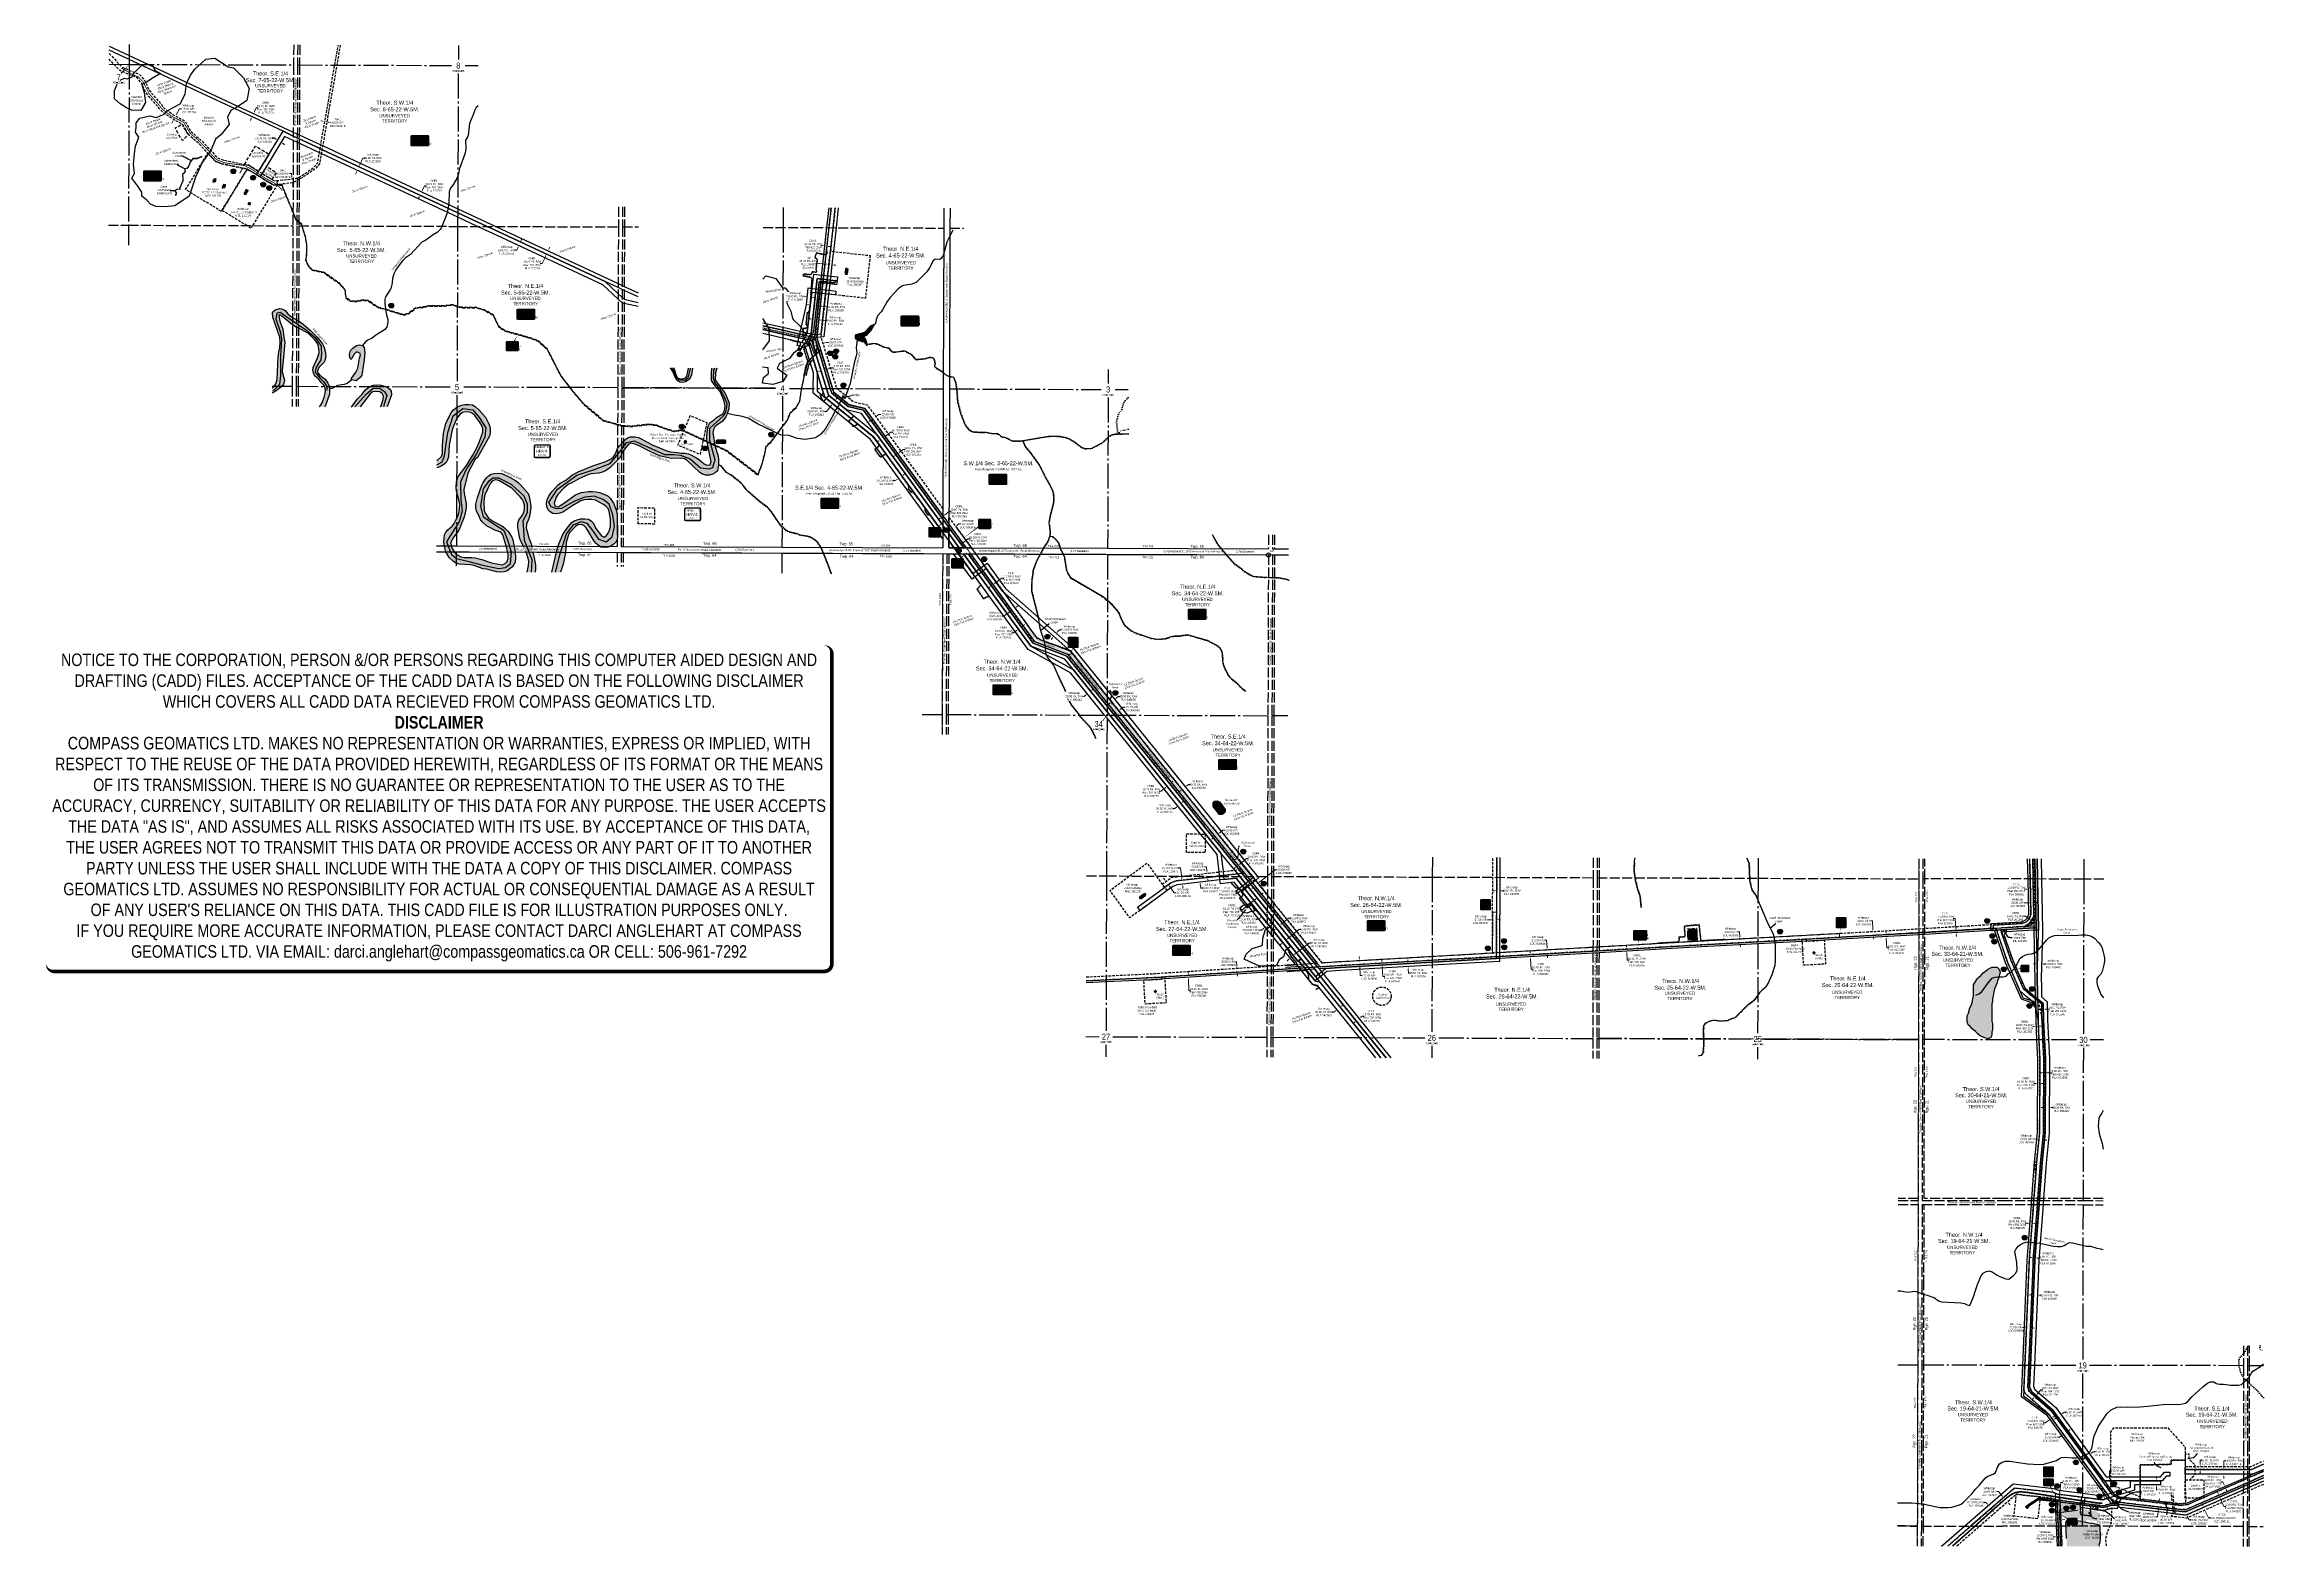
# Model space of a CAD drawing. Extents: x 479172 to 490274, y 6044075 to 6051612.
import ezdxf
from ezdxf.enums import TextEntityAlignment as Align

# ---------------------------------------------------------------- set-up
doc = ezdxf.new("R2010")
doc.units = 0
doc.header["$LTSCALE"] = 5
doc.header["$PDSIZE"] = 0.5
for name, pattern in [('0', [1, 1, 0]), ('CENTERLINEX3', [5, 2.5, -1, 0.5, -1]), ('EZE', [3.75, 2.5, -1.25]), ('foc-ACCESSROAD', [3.75, 2.5, -1.25]), ('foc-FLOWLINE', [3.75, 2.5, -1.25]), ('foc-QUARTERLINE', [33, 25, -3, 2, -3]), ('foc-TOPO-ephemeral', [6.25, 3.125, -0.625, 0.625, -0.625, 0.625, -0.625]), ('foc-UNSURVEYED', [12.5, 10, -2.5]), ('foc-WHEELTRACKS', [2, 0.4, -1.6]), ('HIDDEN2', [4.7625, 3.175, -1.5875]), ('UG_PIPE', [1.875, 1.25, -0.625])]:
    doc.linetypes.add(name, pattern=pattern)
doc.layers.get('Defpoints').update_dxf_attribs({"color": 9})
for name, color, linetype in [('10', 1, 'Continuous'), ('35', 37, 'Continuous'), ('9', 3, 'Continuous'), ('AS-OWNER', 7, 'Continuous'), ('AS-PIPE-UG', 44, 'UG_PIPE'), ('AS-RESIDENCE', 14, 'Continuous'), ('AS-ROADS', 254, 'Continuous'), ('C-AR', 13, 'foc-ACCESSROAD'), ('C-RW', 13, 'Continuous'), ('C-SYMBOL', 7, 'Continuous'), ('C-VCE', 13, 'EZE'), ('C-WS', 13, 'foc-ACCESSROAD'), ('C-WS-S', 8, 'Continuous'), ('CG-NOTES', 7, 'Continuous'), ('CTW', 7, 'Continuous'), ('D-TXT', 6, 'Continuous'), ('F-AR', 190, 'foc-ACCESSROAD'), ('F-EZE', 190, 'foc-FLOWLINE'), ('F-RW', 190, 'Continuous'), ('F-WS', 190, 'foc-ACCESSROAD'), ('F-WS-S', 8, 'Continuous'), ('L-AREAREQUIRED', 7, 'Continuous'), ('L-MON', 1, 'Continuous'), ('L-QSEC', 8, 'foc-QUARTERLINE'), ('L-ROAD-T', 7, 'Continuous'), ('L-SEC', 7, 'Continuous'), ('L-SECLBL', 7, 'Continuous'), ('L-UNS-T', 3, 'Continuous'), ('L-USEC', 7, 'foc-UNSURVEYED'), ('P-CROSSINGS', 250, 'Continuous'), ('P-PROPOSED', 10, 'Continuous'), ('T-BUSH', 110, '0'), ('T-BUSH-T', 110, 'Continuous'), ('T-CREEK', 160, 'Continuous'), ('T-DRAW', 143, 'foc-TOPO-ephemeral'), ('T-EXISTING TFA', 220, 'HIDDEN2'), ('T-EXISTING TFA-T', 220, 'Continuous'), ('T-WATER', 160, 'Continuous'), ('T-WATER-H', 133, 'Continuous'), ('T-WATER-P3', 160, 'foc-WHEELTRACKS'), ('T-WATER-T', 170, 'Continuous'), ('WETLAND', 143, 'Continuous'), ('WETLAND-T', 146, 'Continuous')]:
    doc.layers.add(name, color=color, linetype=linetype)
for name, color, linetype, lineweight in [('AS-GENERAL', 48, 'Continuous', 18), ('C-AR-T', 13, 'Continuous', 9), ('C-RW-T', 13, 'Continuous', 9), ('C-WS-T', 13, 'Continuous', 9), ('F-AR-T', 190, 'Continuous', 9), ('F-EZE-T', 190, 'Continuous', 9), ('F-RW-T', 190, 'Continuous', 9), ('F-WS-T', 190, 'Continuous', 9), ('T-TEXT', 48, 'Continuous', 18)]:
    doc.layers.add(name, color=color, linetype=linetype, lineweight=lineweight)
doc.layers.add('AS-TRAPPER BOUNDARY', color=7, linetype='CENTERLINEX3', true_color=0xb85c00, transparency=0.6)
doc.layers.add('AS-TRAPPER-T', color=7, linetype='Continuous', true_color=0xc26100)
doc.layers.add('P-PROPOSED-WL4', color=7, linetype='Continuous', true_color=0x5b5bc8)
doc.layers.add('DISCLAIMER', color=7, linetype='Continuous', plot=False)
doc.styles.add('100L', font='ARIALN.TTF', dxfattribs={"height": 11})
doc.styles.add('175L', font='ARIALN.TTF', dxfattribs={"height": 20})
doc.styles.add('80', font='ARIALN.TTF', dxfattribs={"height": 10})
doc.styles.add('80CG', font='ARIALN.TTF', dxfattribs={"height": 10})
doc.styles.add('80L', font='ARIALN.TTF', dxfattribs={"height": 10})
doc.styles.add('80LS', font='ARIALNI.TTF', dxfattribs={"height": 10})
doc.styles.add('BOLD', font='ARIALNB.TTF')
doc.styles.add('Crossing', font='ARIALN.TTF', dxfattribs={"height": 10})
doc.styles.add('foc-LtypeFont', font='ARIALN.TTF', dxfattribs={"height": 7.35})
doc.styles.add('HRV', font='ARIALN.TTF', dxfattribs={"height": 3})
doc.styles.add('SIMPLEX', font='ARIALN.TTF')
doc.linetypes.add('foc-TOPO-flowdirection', pattern='A,20,[">",foc-LtypeFont,S=0.3,R=0,X=0,Y=-0.945],-1e-05', length=20.00001)
doc.linetypes.add('foc-TOPO-flowdirection-NOLINE', pattern='A,0,[">",foc-LtypeFont,S=0.3,R=0,X=0,Y=-0.945],-20,[">",foc-LtypeFont,S=0.3,R=0,X=0,Y=-0.945],0', length=20)
doc.dimstyles.new('Compass 5 000', dxfattribs={"dimscale": 5, "dimtxt": 9, "dimasz": 2, "dimexe": 0.2, "dimexo": 0.0625, "dimgap": 0.5, "dimtad": 0, "dimtih": 1, "dimtoh": 1, "dimzin": 0, "dimdsep": 46, "dimtxsty": '80CG', "dimcen": 0.1, "dimse1": 1, "dimse2": 1, "dimclrd": 256, "dimclrt": 256, "dimaunit": 1, "dimadec": 4, "dimazin": 0, "dimtfac": 0.06, "dimtofl": 0, "dimtmove": 0, "dimatfit": 1, "dimfxl": 0.2, "dimtolj": 1, "dimtzin": 0, "dimlwd": -1, "dimarcsym": 0})

# ---------------------------------------------------------------- blocks, each defined once
blk = doc.blocks.new('*D420')
at = {"layer": 'C-AR-T', "transparency": 16777216}
for p, q in [((479815, 6051228), (479810, 6051219)), ((479834, 6051263), (479849, 6051290)), ((479849, 6051290), (479859, 6051290))]:
    blk.add_line(p, q, dxfattribs=at)
for points in [[(479814, 6051229), (479817, 6051227), (479820, 6051237)], [(479833, 6051264), (479836, 6051262), (479829, 6051254)]]:
    blk.add_solid(points, dxfattribs=at)
at = {"layer": 'Defpoints', "color": 0, "transparency": 16777216}
for p in [(479814, 6051240), (479824, 6051257), (479829, 6051254)]:
    blk.add_point(p, dxfattribs=at)
at = {"layer": 'C-AR-T', "transparency": 16777216, "insert": (479893, 6051290), "char_height": 10, "attachment_point": 5, "style": '80CG'}
blk.add_mtext('\\A1;Whitecap\\P20.00 A/R\\PLOC 221258', dxfattribs=at)
blk = doc.blocks.new('*D421')
at = {"layer": 'C-RW', "transparency": 16777216}
for p, q in [((480322, 6051143), (480312, 6051143)), ((480330, 6051138), (480322, 6051143)), ((480365, 6051118), (480373, 6051112))]:
    blk.add_line(p, q, dxfattribs=at)
for points in [[(480331, 6051140), (480330, 6051137), (480339, 6051133)], [(480365, 6051119), (480364, 6051116), (480356, 6051123)]]:
    blk.add_solid(points, dxfattribs=at)
at = {"layer": 'Defpoints', "color": 0, "transparency": 16777216}
for p in [(480339, 6051133), (480341, 6051137), (480358, 6051126)]:
    blk.add_point(p, dxfattribs=at)
at = {"layer": 'C-RW', "transparency": 16777216, "insert": (480272, 6051143), "char_height": 10, "attachment_point": 5, "style": '80CG'}
blk.add_mtext('\\A1;Whitecap\\P20.00 P/L R/W^JPLA 220539', dxfattribs=at)
blk = doc.blocks.new('*D422')
at = {"layer": 'Defpoints', "color": 0, "transparency": 16777216}
for p in [(480405, 6050939), (480407, 6050919), (480411, 6050940)]:
    blk.add_point(p, dxfattribs=at)
at = {"layer": 'F-AR-T', "transparency": 16777216}
for p, q in [((480408, 6050966), (480398, 6050966)), ((480410, 6050950), (480408, 6050966)), ((480415, 6050910), (480416, 6050900))]:
    blk.add_line(p, q, dxfattribs=at)
for points in [[(480412, 6050950), (480409, 6050950), (480411, 6050940)], [(480417, 6050910), (480413, 6050910), (480414, 6050920)]]:
    blk.add_solid(points, dxfattribs=at)
at = {"layer": 'F-AR-T', "transparency": 16777216, "insert": (480364, 6050966), "char_height": 10, "attachment_point": 5, "style": '80CG'}
blk.add_mtext('\\A1;Tolko\\P20.00 A/R\\PDLO 931648', dxfattribs=at)
blk = doc.blocks.new('*D423')
at = {"layer": 'Defpoints', "color": 0, "transparency": 16777216}
for p in [(480064, 6051339), (480056, 6051322), (480219, 6051266)]:
    blk.add_point(p, dxfattribs=at)
at = {"layer": 'F-RW-T', "transparency": 16777216}
for p, q in [((480207, 6051241), (480203, 6051232)), ((480223, 6051276), (480232, 6051295)), ((480232, 6051295), (480242, 6051295))]:
    blk.add_line(p, q, dxfattribs=at)
for points in [[(480205, 6051242), (480208, 6051240), (480211, 6051250)], [(480222, 6051276), (480225, 6051275), (480219, 6051266)]]:
    blk.add_solid(points, dxfattribs=at)
at = {"layer": 'F-RW-T', "transparency": 16777216, "insert": (480281, 6051295), "char_height": 10, "attachment_point": 5, "style": '80CG'}
blk.add_mtext('\\A1;CNRL\\P18.29 P/L R/W\\PPlan 782 2854\\PPLA 770729', dxfattribs=at)
blk = doc.blocks.new('*U419')
h = blk.add_hatch(color=255)
edge = h.paths.add_edge_path()
edge.add_line((-41, -28), (41, -28))
edge.add_arc((41, -22), 6, 270, 360)
edge.add_line((47, -22), (47, 21))
edge.add_arc((41, 21), 6, 0, 90)
edge.add_line((41, 27), (-41, 27))
edge.add_arc((-41, 21), 6, 90, 180)
edge.add_line((-47, 21), (-47, -22))
edge.add_arc((-41, -22), 6, 180, 270)
at = {"color": 14, "flags": 128}
blk.add_lwpolyline([(-41, -28, 3, 3, 0), (41, -28, 3, 3, 0.414214), (47, -22, 3, 3, 0), (47, 21, 3, 0, 0.414214), (41, 27, 0, 0, 0), (-41, 27, 0, 0, 0.414214), (-47, 21, 0, 0, 0), (-47, -22, 0, 3, 0.414214)], format="xyseb", close=True, dxfattribs=at)
at = {"color": 14, "style": '80'}
blk.add_attdef('ENTER_TEXT_001', (-27, -5), '', height=10, dxfattribs=at)
blk = doc.blocks.new('GAS')
h = blk.add_hatch(color=255)
h.dxf.hatch_style = 1
edge = h.paths.add_edge_path()
edge.add_arc((0, 0), 0.9, 0, 360)
for p, q in [((-0.8, 0), (-1.6, 0)), ((-0.6, 0.6), (-1.1, 1.1)), ((0, 0.8), (0, 1.6)), ((0.6, 0.6), (1.1, 1.1)), ((1.6, 0), (0.8, 0)), ((-0.6, -0.6), (-1.1, -1.1)), ((0, -0.8), (0, -1.6)), ((1.1, -1.1), (0.6, -0.6))]:
    blk.add_line(p, q)
blk.add_circle((0, 0), 0.8)
blk = doc.blocks.new('WC')
at = {"layer": 'L-MON'}
h = blk.add_hatch(color=255, dxfattribs=at)
h.dxf.hatch_style = 1
edge = h.paths.add_edge_path()
edge.add_arc((0, 0), 0.9, 0, 360)
at = {"layer": 'L-MON', "color": 240, "flags": 128}
for points in [[(-0.6, 0.5), (-1.2, 1.1)], [(0.5, 0.6), (1.1, 1.2)], [(-1.2, -1.2), (-0.6, -0.6)], [(1.2, -1.2), (0.6, -0.6)]]:
    blk.add_lwpolyline(points, dxfattribs=at)
at = {"layer": 'L-MON', "color": 240}
for radius in [0.8, 0.373]:
    blk.add_circle((0, 0), radius, dxfattribs=at)
blk = doc.blocks.new('*U426')
h = blk.add_hatch(color=254)
edge = h.paths.add_edge_path()
edge.add_line((-21, -28), (21, -28))
edge.add_arc((21, -22), 6, 270, 360)
edge.add_line((27, -22), (27, 21))
edge.add_arc((21, 21), 6, 0, 90)
edge.add_line((21, 27), (-21, 27))
edge.add_arc((-21, 21), 6, 90, 180)
edge.add_line((-27, 21), (-27, -22))
edge.add_arc((-21, -22), 6, 180, 270)
at = {"color": 160, "flags": 128}
blk.add_lwpolyline([(-21, -28, 3, 3, 0), (21, -28, 3, 3, 0.414214), (27, -22, 3, 3, 0), (27, 21, 3, 0, 0.414214), (21, 27, 0, 0, 0), (-21, 27, 0, 0, 0.414214), (-27, 21, 0, 0, 0), (-27, -22, 0, 3, 0.414214)], format="xyseb", close=True, dxfattribs=at)
at = {"color": 160, "style": '80'}
blk.add_attdef('ENTER_TEXT_001', (-27, -5), '', height=10, dxfattribs=at)
blk = doc.blocks.new('*U427')
h = blk.add_hatch(color=254)
edge = h.paths.add_edge_path()
edge.add_line((-16, -20), (16, -20))
edge.add_arc((16, -14), 6, 270, 360)
edge.add_line((22, -14), (22, 12))
edge.add_arc((16, 12), 6, 0, 90)
edge.add_line((16, 18), (-16, 18))
edge.add_arc((-16, 12), 6, 90, 180)
edge.add_line((-22, 12), (-22, -14))
edge.add_arc((-16, -14), 6, 180, 270)
at = {"color": 160, "flags": 128}
blk.add_lwpolyline([(-16, -20, 3, 3, 0), (16, -20, 3, 3, 0.414214), (22, -14, 3, 3, 0), (22, 12, 3, 0, 0.414214), (16, 18, 0, 0, 0), (-16, 18, 0, 0, 0.414214), (-22, 12, 0, 0, 0), (-22, -14, 0, 3, 0.414214)], format="xyseb", close=True, dxfattribs=at)
at = {"color": 160, "style": '80'}
blk.add_attdef('ENTER_TEXT_001', (-27, -5), '', height=10, dxfattribs=at)
blk = doc.blocks.new('xing2')
h = blk.add_hatch(color=50)
h.dxf.hatch_style = 1
edge = h.paths.add_edge_path()
edge.add_ellipse((0, 0), major_axis=(-12.5, 0), ratio=0.816297, start_angle=0, end_angle=360)
h = blk.add_hatch(color=250)
h.dxf.hatch_style = 1
edge = h.paths.add_edge_path()
edge.add_ellipse((0, -2), major_axis=(-12.5, 0), ratio=0.816297, start_angle=0, end_angle=180)
edge.add_line((12, -2), (12, 0))
edge.add_ellipse((0, 0), major_axis=(-12.5, 0), ratio=0.816297, start_angle=0, end_angle=180, ccw=False)
edge.add_line((-12, 0), (-12, -2))
at = {"color": 250}
blk.add_ellipse((0, 0), major_axis=(-12.5, 0), ratio=0.816297, dxfattribs=at)
blk.add_ellipse((0, -2), major_axis=(-12.5, 0), ratio=0.816297, start_param=0, end_param=3.141593, dxfattribs=at)
at = {"color": 250, "style": 'Crossing'}
blk.add_attdef('CROSSING', text='', height=9, dxfattribs=at).set_placement((0, 0), align=Align.MIDDLE_CENTER)
at = {"color": 250, "style": 'Crossing', "flags": 1}
for tag, p in [('DESCRIPTION', (0, -26)), ('LOCATION', (0, -39)), ('DWG_REF', (0, -53)), ('OWNER', (0, -12))]:
    blk.add_attdef(tag, text='', height=9, dxfattribs=at).set_placement(p, align=Align.MIDDLE_CENTER)
blk = doc.blocks.new('Gabd')
for p, q in [((-0.8, 0), (-1.6, 0)), ((0, 0.8), (0, 1.6)), ((1.6, 0), (0.8, 0)), ((0, -0.8), (0, -1.6))]:
    blk.add_line(p, q)
blk.add_circle((0, 0), 0.8)
blk = doc.blocks.new('*U428')
h = blk.add_hatch(color=59)
edge = h.paths.add_edge_path()
edge.add_line((-21, -20), (21, -20))
edge.add_arc((21, -14), 6, 270, 360)
edge.add_line((27, -14), (27, 12))
edge.add_arc((21, 12), 6, 0, 90)
edge.add_line((21, 18), (-21, 18))
edge.add_arc((-21, 12), 6, 90, 180)
edge.add_line((-27, 12), (-27, -14))
edge.add_arc((-21, -14), 6, 180, 270)
at = {"color": 1, "flags": 128}
blk.add_lwpolyline([(-65, 39, 0, 7.5, 0), (0, 0, 0, 0, 0)], format="xyseb", dxfattribs=at)
blk.add_lwpolyline([(-21, -20, 3, 3, 0), (21, -20, 3, 3, 0.414214), (27, -14, 3, 3, 0), (27, 12, 3, 0, 0.414214), (21, 18, 0, 0, 0), (-21, 18, 0, 0, 0.414214), (-27, 12, 0, 0, 0), (-27, -14, 0, 3, 0.414214)], format="xyseb", close=True, dxfattribs=at)
at = {"color": 1, "style": '80'}
blk.add_attdef('ENTER_TEXT_001', (-36, -5), '', height=10, dxfattribs=at)
blk = doc.blocks.new('*U429')
h = blk.add_hatch(color=59)
edge = h.paths.add_edge_path()
edge.add_line((-21, -20), (21, -20))
edge.add_arc((21, -14), 6, 270, 360)
edge.add_line((27, -14), (27, 12))
edge.add_arc((21, 12), 6, 0, 90)
edge.add_line((21, 18), (-21, 18))
edge.add_arc((-21, 12), 6, 90, 180)
edge.add_line((-27, 12), (-27, -14))
edge.add_arc((-21, -14), 6, 180, 270)
at = {"color": 1, "flags": 128}
blk.add_lwpolyline([(-21, -20, 3, 3, 0), (21, -20, 3, 3, 0.414214), (27, -14, 3, 3, 0), (27, 12, 3, 0, 0.414214), (21, 18, 0, 0, 0), (-21, 18, 0, 0, 0.414214), (-27, 12, 0, 0, 0), (-27, -14, 0, 3, 0.414214)], format="xyseb", close=True, dxfattribs=at)
blk.add_lwpolyline([(32, -67, 0, 7.5, 0), (0, 0, 0, 0, 0)], format="xyseb", dxfattribs=at)
at = {"color": 1, "style": '80'}
blk.add_attdef('ENTER_TEXT_001', (-36, -5), '', height=10, dxfattribs=at)
blk = doc.blocks.new('L-SECLBL')
at = {"layer": '9', "color": 7}
for p, q in [((-5, -28), (-12, -28)), ((21, -28), (13, -28))]:
    blk.add_line(p, q, dxfattribs=at)
at = {"layer": '10', "color": 2, "style": 'SIMPLEX'}
blk.add_attdef('SEC', text='', height=30, dxfattribs=at).set_placement((0, 0), align=Align.MIDDLE)
at = {"layer": '10', "color": 5, "style": '80L'}
blk.add_attdef('TWP', text='', height=9.5, dxfattribs=at).set_placement((-14, -27), align=Align.MIDDLE_RIGHT)
blk.add_attdef('RGE', text='', height=9.5, dxfattribs=at).set_placement((4, -27), align=Align.MIDDLE_CENTER)
blk.add_attdef('MER', text='', height=9.5, dxfattribs=at).set_placement((23, -27), align=Align.MIDDLE_LEFT)
blk = doc.blocks.new('HRV')
blk.add_lwpolyline([(-35, 32), (37, 32), (37, -26, -0.414214), (32, -31), (-40, -31), (-40, 27, -0.414214)], format="xyb", close=True)
at = {"const_width": 5, "flags": 128}
blk.add_lwpolyline([(-35, -33), (32, -33, 0.414214), (40, -26), (40, 27)], format="xyb", dxfattribs=at)
at = {"style": '80L'}
blk.add_text('SUBJECT TO', height=9.5, dxfattribs=at).set_placement((-2, 13), align=Align.BOTTOM_CENTER)
blk.add_attdef('(N.W.1/4 00)', text='', height=7.12, dxfattribs=at).set_placement((-2, -24), align=Align.BOTTOM_CENTER)
at = {"layer": 'CTW', "color": 3, "style": 'HRV'}
blk.add_text('HRV', height=15, dxfattribs=at).set_placement((-11, 0), align=Align.MIDDLE_CENTER)
blk.add_attdef('0', text='', height=15, dxfattribs=at).set_placement((18, 0), align=Align.MIDDLE_CENTER)
blk = doc.blocks.new('*U439')
h = blk.add_hatch(color=254)
edge = h.paths.add_edge_path()
edge.add_line((-19, -12), (19, -12))
edge.add_arc((19, -6), 6, 270, 360)
edge.add_line((25, -6), (25, 4))
edge.add_arc((19, 4), 6, 0, 90)
edge.add_line((19, 10), (-19, 10))
edge.add_arc((-19, 4), 6, 90, 180)
edge.add_line((-25, 4), (-25, -6))
edge.add_arc((-19, -6), 6, 180, 270)
at = {"color": 160, "flags": 128}
blk.add_lwpolyline([(-19, -12, 3, 3, 0), (19, -12, 3, 3, 0.414214), (25, -6, 3, 3, 0), (25, 4, 3, 0, 0.414214), (19, 10, 0, 0, 0), (-19, 10, 0, 0, 0.414214), (-25, 4, 0, 0, 0), (-25, -6, 0, 3, 0.414214)], format="xyseb", close=True, dxfattribs=at)
at = {"color": 160, "style": '80'}
blk.add_attdef('ENTER_TEXT_001', (-27, -5), '', height=10, dxfattribs=at)
blk = doc.blocks.new('res_occ')
for points in [[(0.1, 0.9), (-1.3, -0.4), (1.5, -0.4)], [(-0.9, -1.4), (1.1, -1.4), (1.1, -0.4), (-0.9, -0.4)]]:
    blk.add_hatch(color=14).paths.add_polyline_path(points)
at = {"color": 14}
for points in [[(0.1, 0.9), (-1.3, -0.4), (1.5, -0.4)], [(-0.9, -1.4), (1.1, -1.4), (1.1, -0.4), (-0.9, -0.4)]]:
    blk.add_lwpolyline(points, close=True, dxfattribs=at)
blk = doc.blocks.new('*D442')
at = {"layer": 'C-AR-T', "transparency": 16777216}
for p, q in [((489751, 6044328), (489753, 6044338)), ((489742, 6044248), (489732, 6044248)), ((489747, 6044289), (489742, 6044248))]:
    blk.add_line(p, q, dxfattribs=at)
for points in [[(489750, 6044329), (489753, 6044328), (489750, 6044318)], [(489745, 6044289), (489749, 6044289), (489748, 6044299)]]:
    blk.add_solid(points, dxfattribs=at)
at = {"layer": 'Defpoints', "color": 0, "transparency": 16777216}
for p in [(489680, 6044307), (489682, 6044326), (489748, 6044299)]:
    blk.add_point(p, dxfattribs=at)
at = {"layer": 'C-AR-T', "transparency": 16777216, "insert": (489698, 6044248), "char_height": 10, "attachment_point": 5, "style": '80CG'}
blk.add_mtext('\\A1;Whitecap\\P20.00 A/R\\PLOC 800686', dxfattribs=at)
blk = doc.blocks.new('*D443')
at = {"layer": 'C-AR-T', "transparency": 16777216}
for p, q in [((489297, 6044679), (489305, 6044685)), ((489253, 6044647), (489243, 6044647)), ((489264, 6044655), (489253, 6044647))]:
    blk.add_line(p, q, dxfattribs=at)
for points in [[(489296, 6044680), (489298, 6044678), (489289, 6044673)], [(489263, 6044657), (489265, 6044654), (489272, 6044661)]]:
    blk.add_solid(points, dxfattribs=at)
at = {"layer": 'Defpoints', "color": 0, "transparency": 16777216}
for p in [(489224, 6044728), (489240, 6044740), (489272, 6044661)]:
    blk.add_point(p, dxfattribs=at)
at = {"layer": 'C-AR-T', "transparency": 16777216, "insert": (489208, 6044647), "char_height": 10, "attachment_point": 5, "style": '80CG'}
blk.add_mtext('\\A1;Whitecap\\P20.00 A/R\\PLOC 800686', dxfattribs=at)
blk = doc.blocks.new('*D444')
at = {"layer": 'C-AR-T', "transparency": 16777216}
for p, q in [((489234, 6044233), (489224, 6044232)), ((489269, 6044234), (489279, 6044235))]:
    blk.add_line(p, q, dxfattribs=at)
for points in [[(489234, 6044235), (489234, 6044231), (489244, 6044233)], [(489269, 6044236), (489269, 6044233), (489259, 6044234)]]:
    blk.add_solid(points, dxfattribs=at)
at = {"layer": 'Defpoints', "color": 0, "transparency": 16777216}
for p in [(489244, 6044237), (489244, 6044233), (489259, 6044238)]:
    blk.add_point(p, dxfattribs=at)
at = {"layer": 'C-AR-T', "transparency": 16777216, "insert": (489190, 6044232), "char_height": 10, "attachment_point": 5, "style": '80CG'}
blk.add_mtext('\\A1;Whitecap\\P15.00 A/R\\PLOC 042656', dxfattribs=at)
blk = doc.blocks.new('*D445')
at = {"layer": 'C-AR-T', "transparency": 16777216}
for p, q in [((489098, 6047320), (489076, 6047320)), ((489138, 6047321), (489148, 6047321))]:
    blk.add_line(p, q, dxfattribs=at)
for points in [[(489098, 6047322), (489098, 6047319), (489108, 6047321)], [(489138, 6047323), (489138, 6047320), (489128, 6047321)]]:
    blk.add_solid(points, dxfattribs=at)
at = {"layer": 'Defpoints', "color": 0, "transparency": 16777216}
for p in [(489108, 6047338), (489128, 6047339), (489128, 6047321)]:
    blk.add_point(p, dxfattribs=at)
at = {"layer": 'C-AR-T', "transparency": 16777216, "insert": (489042, 6047320), "char_height": 10, "attachment_point": 5, "style": '80CG'}
blk.add_mtext('\\A1;Whitecap\\P20.00 A/R\\PLOC 800686', dxfattribs=at)
blk = doc.blocks.new('*D446')
at = {"layer": 'C-AR-T', "transparency": 16777216}
for p, q in [((489140, 6046137), (489121, 6046139)), ((489179, 6046133), (489189, 6046132))]:
    blk.add_line(p, q, dxfattribs=at)
for points in [[(489140, 6046138), (489139, 6046135), (489150, 6046136)], [(489179, 6046134), (489179, 6046131), (489169, 6046134)]]:
    blk.add_solid(points, dxfattribs=at)
at = {"layer": 'Defpoints', "color": 0, "transparency": 16777216}
for p in [(489147, 6046109), (489150, 6046136), (489167, 6046107)]:
    blk.add_point(p, dxfattribs=at)
at = {"layer": 'C-AR-T', "transparency": 16777216, "insert": (489087, 6046139), "char_height": 10, "attachment_point": 5, "style": '80CG'}
blk.add_mtext('\\A1;Whitecap\\P20.00 A/R\\PLOC 800686', dxfattribs=at)
blk = doc.blocks.new('*D447')
at = {"layer": 'C-AR-T', "transparency": 16777216}
for p, q in [((489077, 6045195), (489067, 6045196)), ((489117, 6045194), (489127, 6045193))]:
    blk.add_line(p, q, dxfattribs=at)
for points in [[(489077, 6045197), (489077, 6045194), (489087, 6045195)], [(489117, 6045195), (489117, 6045192), (489107, 6045194)]]:
    blk.add_solid(points, dxfattribs=at)
at = {"layer": 'Defpoints', "color": 0, "transparency": 16777216}
for p in [(489087, 6045195), (489087, 6045194), (489107, 6045193)]:
    blk.add_point(p, dxfattribs=at)
at = {"layer": 'C-AR-T', "transparency": 16777216, "insert": (489033, 6045196), "char_height": 10, "attachment_point": 5, "style": '80CG'}
blk.add_mtext('\\A1;Whitecap\\P20.00 A/R\\PLOC 800686', dxfattribs=at)
blk = doc.blocks.new('*D448')
at = {"layer": 'C-AR-T', "transparency": 16777216}
for p, q in [((488947, 6044375), (488937, 6044375)), ((488966, 6044353), (488947, 6044375)), ((488999, 6044315), (489005, 6044308))]:
    blk.add_line(p, q, dxfattribs=at)
for points in [[(488967, 6044354), (488965, 6044352), (488973, 6044345)], [(489000, 6044316), (488997, 6044314), (488992, 6044323)]]:
    blk.add_solid(points, dxfattribs=at)
at = {"layer": 'Defpoints', "color": 0, "transparency": 16777216}
for p in [(488873, 6044259), (488893, 6044236), (488992, 6044323)]:
    blk.add_point(p, dxfattribs=at)
at = {"layer": 'C-AR-T', "transparency": 16777216, "insert": (488902, 6044375), "char_height": 10, "attachment_point": 5, "style": '80CG'}
blk.add_mtext('\\A1;Whitecap\\P30.00 A/R\\PLOC 030947', dxfattribs=at)
blk = doc.blocks.new('*D449')
at = {"layer": 'C-AR-T', "transparency": 16777216}
for p, q in [((489879, 6044282), (489875, 6044292)), ((489893, 6044250), (489900, 6044233)), ((489900, 6044233), (489910, 6044233))]:
    blk.add_line(p, q, dxfattribs=at)
for points in [[(489880, 6044283), (489877, 6044282), (489883, 6044273)], [(489894, 6044251), (489891, 6044250), (489889, 6044259)]]:
    blk.add_solid(points, dxfattribs=at)
at = {"layer": 'Defpoints', "color": 0, "transparency": 16777216}
for p in [(489889, 6044259), (489900, 6044281), (489906, 6044267)]:
    blk.add_point(p, dxfattribs=at)
at = {"layer": 'C-AR-T', "transparency": 16777216, "insert": (489950, 6044233), "char_height": 10, "attachment_point": 5, "style": '80CG'}
blk.add_mtext('\\A1;Whitecap\\P15.00 P/L R/W\\PLOC 210822', dxfattribs=at)
blk = doc.blocks.new('*D450')
at = {"layer": 'C-AR-T', "transparency": 16777216}
for p, q in [((489512, 6044479), (489502, 6044479)), ((489502, 6044479), (489502, 6044449)), ((489502, 6044439), (489502, 6044449)), ((489502, 6044389), (489502, 6044379))]:
    blk.add_line(p, q, dxfattribs=at)
for points in [[(489504, 6044439), (489501, 6044439), (489502, 6044429)], [(489504, 6044389), (489501, 6044389), (489502, 6044399)]]:
    blk.add_solid(points, dxfattribs=at)
at = {"layer": 'Defpoints', "color": 0, "transparency": 16777216}
for p in [(489501, 6044429), (489501, 6044399), (489502, 6044429)]:
    blk.add_point(p, dxfattribs=at)
at = {"layer": 'C-AR-T', "transparency": 16777216, "insert": (489547, 6044479), "char_height": 10, "attachment_point": 5, "style": '80CG'}
blk.add_mtext('\\A1;Whitecap\\P30.00 A/R\\PLOC 180174', dxfattribs=at)
blk = doc.blocks.new('*D451')
at = {"layer": 'C-AR-T', "transparency": 16777216}
for p, q in [((489463, 6044391), (489453, 6044391)), ((489476, 6044347), (489463, 6044391)), ((489490, 6044299), (489493, 6044289))]:
    blk.add_line(p, q, dxfattribs=at)
for points in [[(489478, 6044347), (489474, 6044346), (489479, 6044337)], [(489492, 6044299), (489489, 6044298), (489488, 6044308)]]:
    blk.add_solid(points, dxfattribs=at)
at = {"layer": 'Defpoints', "color": 0, "transparency": 16777216}
for p in [(489479, 6044337), (489491, 6044341), (489500, 6044312)]:
    blk.add_point(p, dxfattribs=at)
at = {"layer": 'C-AR-T', "transparency": 16777216, "insert": (489418, 6044391), "char_height": 10, "attachment_point": 5, "style": '80CG'}
blk.add_mtext('\\A1;Whitecap\\P30.00 A/R\\PLOC 030947', dxfattribs=at)
blk = doc.blocks.new('*D452')
at = {"layer": 'C-RW-T', "transparency": 16777216}
for p, q in [((489235, 6044743), (489227, 6044737)), ((489268, 6044766), (489276, 6044772)), ((489276, 6044772), (489286, 6044772))]:
    blk.add_line(p, q, dxfattribs=at)
for points in [[(489234, 6044744), (489236, 6044741), (489243, 6044749)], [(489267, 6044768), (489269, 6044765), (489260, 6044761)]]:
    blk.add_solid(points, dxfattribs=at)
at = {"layer": 'Defpoints', "color": 0, "transparency": 16777216}
for p in [(489250, 6044773), (489234, 6044761), (489260, 6044761)]:
    blk.add_point(p, dxfattribs=at)
at = {"layer": 'C-RW-T', "transparency": 16777216, "insert": (489325, 6044772), "char_height": 10, "attachment_point": 5, "style": '80CG'}
blk.add_mtext('\\A1;Whitecap\\P20.00 P/L R/W\\PPLA 180409', dxfattribs=at)
blk = doc.blocks.new('*D453')
at = {"layer": 'C-RW-T', "transparency": 16777216}
for p, q in [((489956, 6044510), (489956, 6044532)), ((489956, 6044532), (489966, 6044532)), ((489956, 6044475), (489956, 6044465))]:
    blk.add_line(p, q, dxfattribs=at)
for points in [[(489955, 6044510), (489958, 6044510), (489956, 6044500)], [(489955, 6044475), (489958, 6044475), (489956, 6044485)]]:
    blk.add_solid(points, dxfattribs=at)
at = {"layer": 'Defpoints', "color": 0, "transparency": 16777216}
for p in [(489934, 6044500), (489934, 6044485), (489956, 6044500)]:
    blk.add_point(p, dxfattribs=at)
at = {"layer": 'C-RW-T', "transparency": 16777216, "insert": (490005, 6044532), "char_height": 10, "attachment_point": 5, "style": '80CG'}
blk.add_mtext('\\A1;Whitecap\\P15.00 P/L R/W\\PLOC 230495', dxfattribs=at)
blk = doc.blocks.new('*D454')
at = {"layer": 'C-RW-T', "transparency": 16777216}
for p, q in [((489230, 6044149), (489220, 6044148)), ((489258, 6044150), (489268, 6044150))]:
    blk.add_line(p, q, dxfattribs=at)
for points in [[(489230, 6044150), (489230, 6044147), (489240, 6044149)], [(489258, 6044152), (489258, 6044148), (489248, 6044149)]]:
    blk.add_solid(points, dxfattribs=at)
at = {"layer": 'Defpoints', "color": 0, "transparency": 16777216}
for p in [(489240, 6044149), (489242, 6044093), (489250, 6044094)]:
    blk.add_point(p, dxfattribs=at)
at = {"layer": 'C-RW-T', "transparency": 16777216, "insert": (489181, 6044148), "char_height": 10, "attachment_point": 5, "style": '80CG'}
blk.add_mtext('\\A1;Whitecap\\P8.00 P/L R/W\\PPlan 094 1504\\PPLA 053921', dxfattribs=at)
blk = doc.blocks.new('*D455')
at = {"layer": 'C-RW-T', "transparency": 16777216}
for p, q in [((489140, 6044863), (489159, 6044884)), ((489159, 6044884), (489169, 6044884)), ((489122, 6044842), (489116, 6044834))]:
    blk.add_line(p, q, dxfattribs=at)
for points in [[(489121, 6044843), (489123, 6044841), (489129, 6044850)], [(489139, 6044864), (489142, 6044862), (489134, 6044856)]]:
    blk.add_solid(points, dxfattribs=at)
at = {"layer": 'Defpoints', "color": 0, "transparency": 16777216}
for p in [(489134, 6044856), (489150, 6044831), (489155, 6044837)]:
    blk.add_point(p, dxfattribs=at)
at = {"layer": 'C-RW-T', "transparency": 16777216, "insert": (489207, 6044884), "char_height": 10, "attachment_point": 5, "style": '80CG'}
blk.add_mtext('\\A1;Whitecap\\P8.00 P/L R/W\\PPlan 094 1536\\PPLA 071598', dxfattribs=at)
blk = doc.blocks.new('*D456')
at = {"layer": 'C-RW-T', "transparency": 16777216}
for p, q in [((490069, 6044424), (490059, 6044424)), ((490076, 6044410), (490069, 6044424)), ((490087, 6044384), (490091, 6044375))]:
    blk.add_line(p, q, dxfattribs=at)
for points in [[(490077, 6044410), (490074, 6044409), (490080, 6044401)], [(490088, 6044385), (490085, 6044384), (490083, 6044393)]]:
    blk.add_solid(points, dxfattribs=at)
at = {"layer": 'Defpoints', "color": 0, "transparency": 16777216}
for p in [(490080, 6044401), (490095, 6044407), (490098, 6044400)]:
    blk.add_point(p, dxfattribs=at)
at = {"layer": 'C-RW-T', "transparency": 16777216, "insert": (490021, 6044424), "char_height": 10, "attachment_point": 5, "style": '80CG'}
blk.add_mtext('\\A1;Whitecap\\P8.00 P/L R/W\\PPlan 094 1536\\PPLA 071598', dxfattribs=at)
blk = doc.blocks.new('*D457')
at = {"layer": 'C-RW-T', "transparency": 16777216}
for p, q in [((489154, 6046786), (489144, 6046786)), ((489182, 6046787), (489203, 6046787))]:
    blk.add_line(p, q, dxfattribs=at)
for points in [[(489154, 6046788), (489154, 6046785), (489164, 6046786)], [(489182, 6046788), (489182, 6046785), (489172, 6046787)]]:
    blk.add_solid(points, dxfattribs=at)
at = {"layer": 'Defpoints', "color": 0, "transparency": 16777216}
for p in [(489164, 6046789), (489172, 6046789), (489172, 6046787)]:
    blk.add_point(p, dxfattribs=at)
at = {"layer": 'C-RW-T', "transparency": 16777216, "insert": (489242, 6046787), "char_height": 10, "attachment_point": 5, "style": '80CG'}
blk.add_mtext('\\A1;Whitecap\\P8.00 P/L R/W\\PPlan 094 1536\\PPLA 071598', dxfattribs=at)
blk = doc.blocks.new('*D458')
at = {"layer": 'C-RW-T', "transparency": 16777216}
for p, q in [((489164, 6046470), (489154, 6046470)), ((489192, 6046470), (489215, 6046470))]:
    blk.add_line(p, q, dxfattribs=at)
for points in [[(489164, 6046472), (489164, 6046468), (489174, 6046470)], [(489192, 6046472), (489192, 6046468), (489182, 6046470)]]:
    blk.add_solid(points, dxfattribs=at)
at = {"layer": 'Defpoints', "color": 0, "transparency": 16777216}
for p in [(489174, 6046471), (489182, 6046471), (489182, 6046470)]:
    blk.add_point(p, dxfattribs=at)
at = {"layer": 'C-RW-T', "transparency": 16777216, "insert": (489254, 6046470), "char_height": 10, "attachment_point": 5, "style": '80CG'}
blk.add_mtext('\\A1;Whitecap\\P8.00 P/L R/W\\PPlan 094 1536\\PPLA 071598', dxfattribs=at)
blk = doc.blocks.new('*D459')
at = {"layer": 'C-RW-T', "transparency": 16777216}
for p, q in [((489112, 6045546), (489103, 6045546)), ((489140, 6045543), (489155, 6045542))]:
    blk.add_line(p, q, dxfattribs=at)
for points in [[(489113, 6045547), (489112, 6045544), (489122, 6045545)], [(489141, 6045545), (489140, 6045542), (489130, 6045544)]]:
    blk.add_solid(points, dxfattribs=at)
at = {"layer": 'Defpoints', "color": 0, "transparency": 16777216}
for p in [(489125, 6045580), (489133, 6045580), (489130, 6045544)]:
    blk.add_point(p, dxfattribs=at)
at = {"layer": 'C-RW-T', "transparency": 16777216, "insert": (489194, 6045542), "char_height": 10, "attachment_point": 5, "style": '80CG'}
blk.add_mtext('\\A1;Whitecap\\P8.00 P/L R/W\\PPlan 094 1536\\PPLA 071598', dxfattribs=at)
blk = doc.blocks.new('*D460')
at = {"layer": 'C-RW-T', "transparency": 16777216}
for p, q in [((489133, 6047014), (489123, 6047015)), ((489173, 6047013), (489183, 6047013))]:
    blk.add_line(p, q, dxfattribs=at)
for points in [[(489133, 6047016), (489133, 6047013), (489143, 6047014)], [(489173, 6047015), (489173, 6047012), (489163, 6047014)]]:
    blk.add_solid(points, dxfattribs=at)
at = {"layer": 'Defpoints', "color": 0, "transparency": 16777216}
for p in [(489143, 6047028), (489163, 6047027), (489163, 6047014)]:
    blk.add_point(p, dxfattribs=at)
at = {"layer": 'C-RW-T', "transparency": 16777216, "insert": (489222, 6047013), "char_height": 10, "attachment_point": 5, "style": '80CG'}
blk.add_mtext('\\A1;Whitecap\\P20.00 P/L R/W\\PPLA 180409', dxfattribs=at)
blk = doc.blocks.new('*D461')
at = {"layer": 'C-RW-T', "transparency": 16777216}
for p, q in [((489171, 6046295), (489161, 6046295)), ((489211, 6046295), (489221, 6046295))]:
    blk.add_line(p, q, dxfattribs=at)
for points in [[(489171, 6046296), (489171, 6046293), (489181, 6046295)], [(489211, 6046296), (489211, 6046293), (489201, 6046295)]]:
    blk.add_solid(points, dxfattribs=at)
at = {"layer": 'Defpoints', "color": 0, "transparency": 16777216}
for p in [(489181, 6046296), (489201, 6046296), (489201, 6046295)]:
    blk.add_point(p, dxfattribs=at)
at = {"layer": 'C-RW-T', "transparency": 16777216, "insert": (489261, 6046295), "char_height": 10, "attachment_point": 5, "style": '80CG'}
blk.add_mtext('\\A1;Whitecap\\P20.00 P/L R/W\\PPLA 180409', dxfattribs=at)
blk = doc.blocks.new('*D462')
at = {"layer": 'C-RW-T', "transparency": 16777216}
for p, q in [((489112, 6045359), (489102, 6045359)), ((489152, 6045357), (489162, 6045357))]:
    blk.add_line(p, q, dxfattribs=at)
for points in [[(489112, 6045361), (489112, 6045357), (489122, 6045358)], [(489152, 6045359), (489152, 6045356), (489142, 6045358)]]:
    blk.add_solid(points, dxfattribs=at)
at = {"layer": 'Defpoints', "color": 0, "transparency": 16777216}
for p in [(489122, 6045356), (489142, 6045358), (489142, 6045355)]:
    blk.add_point(p, dxfattribs=at)
at = {"layer": 'C-RW-T', "transparency": 16777216, "insert": (489202, 6045357), "char_height": 10, "attachment_point": 5, "style": '80CG'}
blk.add_mtext('\\A1;Whitecap\\P20.00 P/L R/W\\PPLA 180409', dxfattribs=at)
blk = doc.blocks.new('*D463')
at = {"layer": 'C-RW-T', "transparency": 16777216}
for p, q in [((489413, 6044568), (489421, 6044574)), ((489421, 6044574), (489431, 6044574)), ((489380, 6044544), (489372, 6044538))]:
    blk.add_line(p, q, dxfattribs=at)
for points in [[(489412, 6044569), (489413, 6044566), (489404, 6044562)], [(489379, 6044546), (489381, 6044543), (489388, 6044550)]]:
    blk.add_solid(points, dxfattribs=at)
at = {"layer": 'Defpoints', "color": 0, "transparency": 16777216}
for p in [(489386, 6044554), (489402, 6044565), (489404, 6044562)]:
    blk.add_point(p, dxfattribs=at)
at = {"layer": 'C-RW-T', "transparency": 16777216, "insert": (489470, 6044574), "char_height": 10, "attachment_point": 5, "style": '80CG'}
blk.add_mtext('\\A1;Whitecap\\P20.00 P/L R/W\\PPLA 180409', dxfattribs=at)
blk = doc.blocks.new('*D464')
at = {"layer": 'C-RW-T', "transparency": 16777216}
for p, q in [((489737, 6044440), (489737, 6044450)), ((489737, 6044400), (489738, 6044384)), ((489738, 6044384), (489748, 6044384))]:
    blk.add_line(p, q, dxfattribs=at)
for points in [[(489739, 6044440), (489736, 6044440), (489737, 6044430)], [(489739, 6044400), (489736, 6044400), (489737, 6044410)]]:
    blk.add_solid(points, dxfattribs=at)
at = {"layer": 'Defpoints', "color": 0, "transparency": 16777216}
for p in [(489687, 6044429), (489687, 6044409)]:
    blk.add_point(p, dxfattribs=at)
at = {"layer": 'C-RW-T', "transparency": 16777216, "insert": (489787, 6044384), "char_height": 10, "attachment_point": 5, "style": '80CG', "bg_fill": 3, "box_fill_scale": 1.1, "bg_fill_color": 256, "bg_fill_true_color": 13158600, "bg_fill_transparency": 0}
blk.add_mtext('\\A1;Whitecap\\P20.00 P/L R/W\\PPLA 190046', dxfattribs=at)
at = {"layer": 'Defpoints', "color": 0, "transparency": 16777216}
blk.add_point((489737, 6044410), dxfattribs=at)
blk = doc.blocks.new('*D465')
at = {"layer": 'C-RW-T', "transparency": 16777216}
for p, q in [((488884, 6044321), (488874, 6044321)), ((488890, 6044314), (488884, 6044321)), ((488916, 6044283), (488923, 6044276))]:
    blk.add_line(p, q, dxfattribs=at)
for points in [[(488891, 6044315), (488889, 6044312), (488897, 6044306)], [(488918, 6044284), (488915, 6044282), (488910, 6044291)]]:
    blk.add_solid(points, dxfattribs=at)
at = {"layer": 'Defpoints', "color": 0, "transparency": 16777216}
for p in [(488879, 6044291), (488892, 6044276), (488897, 6044306)]:
    blk.add_point(p, dxfattribs=at)
at = {"layer": 'C-RW-T', "transparency": 16777216, "insert": (488834, 6044321), "char_height": 10, "attachment_point": 5, "style": '80CG'}
blk.add_mtext('\\A1;Whitecap\\P20.00 P/L R/W\\PPLA 190046', dxfattribs=at)
blk = doc.blocks.new('*D466')
at = {"layer": 'C-RW-T', "transparency": 16777216}
for p, q in [((490075, 6044495), (490075, 6044529)), ((490075, 6044529), (490085, 6044529)), ((490075, 6044451), (490075, 6044441))]:
    blk.add_line(p, q, dxfattribs=at)
for points in [[(490073, 6044495), (490076, 6044495), (490075, 6044485)], [(490073, 6044451), (490076, 6044451), (490075, 6044461)]]:
    blk.add_solid(points, dxfattribs=at)
at = {"layer": 'Defpoints', "color": 0, "transparency": 16777216}
for p in [(490075, 6044485), (490077, 6044485), (490077, 6044461)]:
    blk.add_point(p, dxfattribs=at)
at = {"layer": 'C-RW-T', "transparency": 16777216, "insert": (490124, 6044529), "char_height": 10, "attachment_point": 5, "style": '80CG'}
blk.add_mtext('\\A1;Whitecap\\P24.00 P/L R/W\\PPLA 180514', dxfattribs=at)
blk = doc.blocks.new('*D467')
at = {"layer": 'C-RW-T', "transparency": 16777216}
for p, q in [((489250, 6044342), (489260, 6044420)), ((489260, 6044420), (489270, 6044420)), ((489246, 6044314), (489245, 6044304))]:
    blk.add_line(p, q, dxfattribs=at)
for points in [[(489248, 6044342), (489252, 6044342), (489249, 6044332)], [(489245, 6044314), (489248, 6044314), (489248, 6044324)]]:
    blk.add_solid(points, dxfattribs=at)
at = {"layer": 'Defpoints', "color": 0, "transparency": 16777216}
for p in [(489249, 6044332), (489275, 6044329), (489274, 6044321)]:
    blk.add_point(p, dxfattribs=at)
at = {"layer": 'C-RW-T', "transparency": 16777216, "insert": (489309, 6044420), "char_height": 10, "attachment_point": 5, "style": '80CG'}
blk.add_mtext('\\A1;Whitecap\\P8.00 P/L R/W\\PPlan 072 8998\\PPLA 070859', dxfattribs=at)
blk = doc.blocks.new('*D468')
at = {"layer": 'Defpoints', "color": 0, "transparency": 16777216}
for p in [(489205, 6044736), (489317, 6044584), (489325, 6044590)]:
    blk.add_point(p, dxfattribs=at)
at = {"layer": 'F-RW-T', "transparency": 16777216}
for p, q in [((489181, 6044719), (489171, 6044719)), ((489197, 6044731), (489181, 6044719)), ((489221, 6044748), (489230, 6044754))]:
    blk.add_line(p, q, dxfattribs=at)
for points in [[(489196, 6044732), (489198, 6044729), (489205, 6044736)], [(489220, 6044750), (489222, 6044747), (489213, 6044742)]]:
    blk.add_solid(points, dxfattribs=at)
at = {"layer": 'F-RW-T', "transparency": 16777216, "insert": (489132, 6044719), "char_height": 10, "attachment_point": 5, "style": '80CG'}
blk.add_mtext('\\A1;CNRL\\P10.00 P/L R/W\\PPlan 802 3164\\PPLA 840255', dxfattribs=at)
blk = doc.blocks.new('*D469')
at = {"layer": 'Defpoints', "color": 0, "transparency": 16777216}
for p in [(490045, 6044355), (490049, 6044346), (490054, 6044348)]:
    blk.add_point(p, dxfattribs=at)
at = {"layer": 'F-RW-T', "transparency": 16777216}
for p, q in [((490046, 6044366), (490042, 6044376)), ((490058, 6044339), (490075, 6044301)), ((490075, 6044301), (490085, 6044301))]:
    blk.add_line(p, q, dxfattribs=at)
for points in [[(490047, 6044367), (490044, 6044366), (490050, 6044357)], [(490059, 6044340), (490056, 6044338), (490054, 6044348)]]:
    blk.add_solid(points, dxfattribs=at)
at = {"layer": 'F-RW-T', "transparency": 16777216, "insert": (490124, 6044301), "char_height": 10, "attachment_point": 5, "style": '80CG'}
blk.add_mtext('\\A1;CNRL\\P10.00 P/L R/W\\PPlan 802 3164\\PPLA 840255', dxfattribs=at)
blk = doc.blocks.new('*D470')
at = {"layer": 'Defpoints', "color": 0, "transparency": 16777216}
for p in [(488735, 6047181), (488735, 6047181), (488735, 6047171)]:
    blk.add_point(p, dxfattribs=at)
at = {"layer": 'F-RW-T', "transparency": 16777216}
for p, q in [((488731, 6047241), (488721, 6047241)), ((488734, 6047191), (488731, 6047241)), ((488736, 6047161), (488737, 6047151))]:
    blk.add_line(p, q, dxfattribs=at)
for points in [[(488736, 6047191), (488733, 6047191), (488735, 6047181)], [(488738, 6047161), (488734, 6047161), (488735, 6047171)]]:
    blk.add_solid(points, dxfattribs=at)
at = {"layer": 'F-RW-T', "transparency": 16777216, "insert": (488682, 6047241), "char_height": 10, "attachment_point": 5, "style": '80CG'}
blk.add_mtext('\\A1;CNRL\\P10.00 P/L R/W\\PPlan 802 2994\\PPLA 800345', dxfattribs=at)
blk = doc.blocks.new('*D472')
at = {"layer": 'Defpoints', "color": 0, "transparency": 16777216}
for p in [(489097, 6047388), (489097, 6047387), (489107, 6047388)]:
    blk.add_point(p, dxfattribs=at)
at = {"layer": 'F-RW-T', "transparency": 16777216}
for p, q in [((489087, 6047387), (489077, 6047387)), ((489117, 6047388), (489127, 6047388))]:
    blk.add_line(p, q, dxfattribs=at)
for points in [[(489087, 6047389), (489087, 6047386), (489097, 6047387)], [(489116, 6047390), (489117, 6047386), (489107, 6047388)]]:
    blk.add_solid(points, dxfattribs=at)
at = {"layer": 'F-RW-T', "transparency": 16777216, "insert": (489037, 6047387), "char_height": 10, "attachment_point": 5, "style": '80CG'}
blk.add_mtext('\\A1;CNRL\\P10.00 P/L R/W\\PPlan 982 3715\\PPLA 980118', dxfattribs=at)
blk = doc.blocks.new('*D473')
at = {"layer": 'Defpoints', "color": 0, "transparency": 16777216}
for p in [(489137, 6046701), (489137, 6046701), (489147, 6046701)]:
    blk.add_point(p, dxfattribs=at)
at = {"layer": 'F-RW-T', "transparency": 16777216}
for p, q in [((489127, 6046701), (489117, 6046700)), ((489157, 6046702), (489167, 6046703))]:
    blk.add_line(p, q, dxfattribs=at)
for points in [[(489127, 6046703), (489127, 6046699), (489137, 6046701)], [(489157, 6046704), (489157, 6046701), (489147, 6046702)]]:
    blk.add_solid(points, dxfattribs=at)
at = {"layer": 'F-RW-T', "transparency": 16777216, "insert": (489078, 6046700), "char_height": 10, "attachment_point": 5, "style": '80CG'}
blk.add_mtext('\\A1;CNRL\\P10.00 P/L R/W\\PPlan 802 3164\\PPLA 840255', dxfattribs=at)
blk = doc.blocks.new('*D474')
at = {"layer": 'Defpoints', "color": 0, "transparency": 16777216}
for p in [(489113, 6047232), (489121, 6047226), (489122, 6047226)]:
    blk.add_point(p, dxfattribs=at)
at = {"layer": 'F-RW-T', "transparency": 16777216}
for p, q in [((489082, 6047252), (489072, 6047252)), ((489104, 6047237), (489082, 6047252)), ((489129, 6047220), (489138, 6047215))]:
    blk.add_line(p, q, dxfattribs=at)
for points in [[(489105, 6047238), (489104, 6047236), (489113, 6047231)], [(489130, 6047222), (489129, 6047219), (489121, 6047226)]]:
    blk.add_solid(points, dxfattribs=at)
at = {"layer": 'F-RW-T', "transparency": 16777216, "insert": (489033, 6047252), "char_height": 10, "attachment_point": 5, "style": '80CG'}
blk.add_mtext('\\A1;CNRL\\P10.00 P/L R/W\\PPLA 200386', dxfattribs=at)
blk = doc.blocks.new('*D475')
at = {"layer": 'Defpoints', "color": 0, "transparency": 16777216}
for p in [(489144, 6046425), (489144, 6046416), (489154, 6046425)]:
    blk.add_point(p, dxfattribs=at)
at = {"layer": 'F-RW-T', "transparency": 16777216}
for p, q in [((489134, 6046416), (489124, 6046416)), ((489164, 6046416), (489174, 6046416))]:
    blk.add_line(p, q, dxfattribs=at)
for points in [[(489134, 6046418), (489134, 6046414), (489144, 6046416)], [(489164, 6046418), (489164, 6046414), (489154, 6046416)]]:
    blk.add_solid(points, dxfattribs=at)
at = {"layer": 'F-RW-T', "transparency": 16777216, "insert": (489085, 6046416), "char_height": 10, "attachment_point": 5, "style": '80CG'}
blk.add_mtext('\\A1;CNRL\\P10.00 P/L R/W\\PPlan 802 3164\\PPLA 840255', dxfattribs=at)
blk = doc.blocks.new('*D476')
at = {"layer": 'Defpoints', "color": 0, "transparency": 16777216}
for p in [(489105, 6045716), (489109, 6045766), (489119, 6045765)]:
    blk.add_point(p, dxfattribs=at)
at = {"layer": 'F-RW-T', "transparency": 16777216}
for p, q in [((489095, 6045717), (489081, 6045718)), ((489125, 6045715), (489135, 6045714))]:
    blk.add_line(p, q, dxfattribs=at)
for points in [[(489095, 6045719), (489095, 6045715), (489105, 6045716)], [(489125, 6045717), (489125, 6045713), (489115, 6045716)]]:
    blk.add_solid(points, dxfattribs=at)
at = {"layer": 'F-RW-T', "transparency": 16777216, "insert": (489041, 6045718), "char_height": 10, "attachment_point": 5, "style": '80CG'}
blk.add_mtext('\\A1;CNRL\\P10.00 P/L R/W\\PPlan 802 3164\\PPLA 840255', dxfattribs=at)
blk = doc.blocks.new('*D477')
at = {"layer": 'C-AR-T', "transparency": 16777216}
for p, q in [((484523, 6048261), (484515, 6048254)), ((484554, 6048286), (484569, 6048298)), ((484569, 6048298), (484579, 6048298))]:
    blk.add_line(p, q, dxfattribs=at)
for points in [[(484522, 6048262), (484524, 6048259), (484531, 6048267)], [(484553, 6048287), (484555, 6048285), (484546, 6048280)]]:
    blk.add_solid(points, dxfattribs=at)
at = {"layer": 'Defpoints', "color": 0, "transparency": 16777216}
for p in [(484507, 6048297), (484522, 6048309), (484546, 6048280)]:
    blk.add_point(p, dxfattribs=at)
at = {"layer": 'C-AR-T', "transparency": 16777216, "insert": (484613, 6048298), "char_height": 10, "attachment_point": 5, "style": '80CG'}
blk.add_mtext('\\A1;Whitecap\\P20.00 A/R\\PLOC 800686', dxfattribs=at)
blk = doc.blocks.new('*D478')
at = {"layer": 'C-AR-T', "transparency": 16777216}
for p, q in [((484986, 6047500), (484976, 6047500)), ((484988, 6047477), (484986, 6047500)), ((484993, 6047437), (484994, 6047427))]:
    blk.add_line(p, q, dxfattribs=at)
for points in [[(484990, 6047477), (484987, 6047477), (484989, 6047467)], [(484994, 6047437), (484991, 6047437), (484992, 6047447)]]:
    blk.add_solid(points, dxfattribs=at)
at = {"layer": 'Defpoints', "color": 0, "transparency": 16777216}
for p in [(484975, 6047465), (484977, 6047446), (484989, 6047467)]:
    blk.add_point(p, dxfattribs=at)
at = {"layer": 'C-AR-T', "transparency": 16777216, "insert": (484941, 6047500), "char_height": 10, "attachment_point": 5, "style": '80CG'}
blk.add_mtext('\\A1;Whitecap\\P20.00 A/R\\PLOC 180178', dxfattribs=at)
blk = doc.blocks.new('*D479')
at = {"layer": 'C-AR-T', "transparency": 16777216}
for p, q in [((485052, 6047669), (485067, 6047682)), ((485067, 6047682), (485077, 6047682)), ((485020, 6047644), (485013, 6047638))]:
    blk.add_line(p, q, dxfattribs=at)
for points in [[(485051, 6047671), (485053, 6047668), (485044, 6047663)], [(485019, 6047645), (485022, 6047643), (485028, 6047650)]]:
    blk.add_solid(points, dxfattribs=at)
at = {"layer": 'Defpoints', "color": 0, "transparency": 16777216}
for p in [(485038, 6047670), (485044, 6047663), (485022, 6047658)]:
    blk.add_point(p, dxfattribs=at)
at = {"layer": 'C-AR-T', "transparency": 16777216, "insert": (485111, 6047682), "char_height": 10, "attachment_point": 5, "style": '80CG'}
blk.add_mtext('\\A1;Whitecap\\P20.00 A/R\\PLOC 800686', dxfattribs=at)
blk = doc.blocks.new('*D480')
at = {"layer": 'C-AR-T', "transparency": 16777216}
for p, q in [((484856, 6047494), (484846, 6047494)), ((484862, 6047443), (484856, 6047494)), ((484867, 6047403), (484868, 6047393))]:
    blk.add_line(p, q, dxfattribs=at)
for points in [[(484864, 6047443), (484860, 6047442), (484863, 6047433)], [(484868, 6047403), (484865, 6047403), (484865, 6047413)]]:
    blk.add_solid(points, dxfattribs=at)
at = {"layer": 'Defpoints', "color": 0, "transparency": 16777216}
for p in [(484863, 6047433), (484870, 6047434), (484872, 6047414)]:
    blk.add_point(p, dxfattribs=at)
at = {"layer": 'C-AR-T', "transparency": 16777216, "insert": (484807, 6047494), "char_height": 10, "attachment_point": 5, "style": '80CG'}
blk.add_mtext('\\A1;Whitecap\\P20.00 P/L R/W\\PPLA 180972', dxfattribs=at)
blk = doc.blocks.new('*D481')
at = {"layer": 'C-AR-T', "transparency": 16777216}
for p, q in [((486686, 6047132), (486676, 6047132)), ((486689, 6047095), (486686, 6047132)), ((486691, 6047055), (486691, 6047045))]:
    blk.add_line(p, q, dxfattribs=at)
for points in [[(486690, 6047095), (486687, 6047095), (486689, 6047085)], [(486693, 6047055), (486689, 6047055), (486690, 6047065)]]:
    blk.add_solid(points, dxfattribs=at)
at = {"layer": 'Defpoints', "color": 0, "transparency": 16777216}
for p in [(486669, 6047084), (486670, 6047064), (486689, 6047085)]:
    blk.add_point(p, dxfattribs=at)
at = {"layer": 'C-AR-T', "transparency": 16777216, "insert": (486642, 6047132), "char_height": 10, "attachment_point": 5, "style": '80CG'}
blk.add_mtext('\\A1;Whitecap\\P20.00 A/R\\PLOC 800686', dxfattribs=at)
blk = doc.blocks.new('*D482')
at = {"layer": 'C-AR-T', "transparency": 16777216}
for p, q in [((486406, 6047235), (486391, 6047235)), ((486446, 6047235), (486456, 6047235))]:
    blk.add_line(p, q, dxfattribs=at)
for points in [[(486406, 6047236), (486406, 6047233), (486416, 6047235)], [(486446, 6047236), (486446, 6047233), (486436, 6047235)]]:
    blk.add_solid(points, dxfattribs=at)
at = {"layer": 'Defpoints', "color": 0, "transparency": 16777216}
for p in [(486416, 6047237), (486436, 6047237), (486436, 6047235)]:
    blk.add_point(p, dxfattribs=at)
at = {"layer": 'C-AR-T', "transparency": 16777216, "insert": (486357, 6047235), "char_height": 10, "attachment_point": 5, "style": '80CG'}
blk.add_mtext('\\A1;Whitecap\\P20.00 A/R\\PLOC 881237', dxfattribs=at)
blk = doc.blocks.new('*D483')
at = {"layer": 'C-AR-T', "transparency": 16777216}
for p, q in [((486427, 6047380), (486417, 6047380)), ((486462, 6047380), (486473, 6047380))]:
    blk.add_line(p, q, dxfattribs=at)
for points in [[(486427, 6047381), (486427, 6047378), (486437, 6047380)], [(486462, 6047381), (486462, 6047378), (486452, 6047380)]]:
    blk.add_solid(points, dxfattribs=at)
at = {"layer": 'Defpoints', "color": 0, "transparency": 16777216}
for p in [(486437, 6047380), (486437, 6047348), (486452, 6047348)]:
    blk.add_point(p, dxfattribs=at)
at = {"layer": 'C-AR-T', "transparency": 16777216, "insert": (486512, 6047380), "char_height": 10, "attachment_point": 5, "style": '80CG'}
blk.add_mtext('\\A1;Whitecap\\P15.00 P/L R/W\\PPLA 190056', dxfattribs=at)
blk = doc.blocks.new('*D484')
at = {"layer": 'C-AR-T', "transparency": 16777216}
for p, q in [((485751, 6047041), (485750, 6047051)), ((485753, 6047001), (485755, 6046956)), ((485755, 6046956), (485765, 6046956))]:
    blk.add_line(p, q, dxfattribs=at)
for points in [[(485752, 6047041), (485749, 6047041), (485751, 6047031)], [(485754, 6047001), (485751, 6047001), (485752, 6047011)]]:
    blk.add_solid(points, dxfattribs=at)
at = {"layer": 'Defpoints', "color": 0, "transparency": 16777216}
for p in [(485752, 6047011), (485780, 6047033), (485781, 6047013)]:
    blk.add_point(p, dxfattribs=at)
at = {"layer": 'C-AR-T', "transparency": 16777216, "insert": (485800, 6046956), "char_height": 10, "attachment_point": 5, "style": '80CG'}
blk.add_mtext('\\A1;Whitecap\\P20.00 A/R\\PLOC 800686', dxfattribs=at)
blk = doc.blocks.new('*D485')
at = {"layer": 'C-AR-T', "transparency": 16777216}
for p, q in [((485359, 6047212), (485396, 6047242)), ((485396, 6047242), (485406, 6047242)), ((485328, 6047186), (485320, 6047180))]:
    blk.add_line(p, q, dxfattribs=at)
for points in [[(485327, 6047188), (485329, 6047185), (485336, 6047193)], [(485358, 6047213), (485360, 6047210), (485351, 6047205)]]:
    blk.add_solid(points, dxfattribs=at)
at = {"layer": 'Defpoints', "color": 0, "transparency": 16777216}
for p in [(485340, 6047187), (485351, 6047205), (485356, 6047199)]:
    blk.add_point(p, dxfattribs=at)
at = {"layer": 'C-AR-T', "transparency": 16777216, "insert": (485446, 6047242), "char_height": 10, "attachment_point": 5, "style": '80CG'}
blk.add_mtext('\\A1;Whitecap\\P20.00 P/L R/W\\PPLA 180972', dxfattribs=at)
blk = doc.blocks.new('*D486')
at = {"layer": 'C-AR-T', "transparency": 16777216}
for p, q in [((485992, 6047025), (485992, 6047035)), ((485994, 6046990), (485996, 6046968)), ((485996, 6046968), (486006, 6046968))]:
    blk.add_line(p, q, dxfattribs=at)
for points in [[(485994, 6047025), (485991, 6047025), (485993, 6047015)], [(485996, 6046990), (485993, 6046990), (485994, 6047000)]]:
    blk.add_solid(points, dxfattribs=at)
at = {"layer": 'Defpoints', "color": 0, "transparency": 16777216}
for p in [(485994, 6047000), (486021, 6047017), (486022, 6047002)]:
    blk.add_point(p, dxfattribs=at)
at = {"layer": 'C-AR-T', "transparency": 16777216, "insert": (486045, 6046968), "char_height": 10, "attachment_point": 5, "style": '80CG'}
blk.add_mtext('\\A1;Whitecap\\P15.00 P/L R/W\\PPLA 190056', dxfattribs=at)
blk = doc.blocks.new('*D487')
at = {"layer": 'C-AR-T', "transparency": 16777216}
for p, q in [((487652, 6047174), (487642, 6047174)), ((487653, 6047150), (487652, 6047174)), ((487655, 6047110), (487656, 6047100))]:
    blk.add_line(p, q, dxfattribs=at)
for points in [[(487655, 6047150), (487651, 6047150), (487653, 6047140)], [(487657, 6047110), (487653, 6047110), (487655, 6047120)]]:
    blk.add_solid(points, dxfattribs=at)
at = {"layer": 'Defpoints', "color": 0, "transparency": 16777216}
for p in [(487500, 6047131), (487501, 6047111), (487653, 6047140)]:
    blk.add_point(p, dxfattribs=at)
at = {"layer": 'C-AR-T', "transparency": 16777216, "insert": (487607, 6047174), "char_height": 10, "attachment_point": 5, "style": '80CG'}
blk.add_mtext('\\A1;Whitecap\\P20.00 A/R\\PLOC 800686', dxfattribs=at)
blk = doc.blocks.new('*D488')
at = {"layer": 'C-AR-T', "transparency": 16777216}
for p, q in [((488317, 6047229), (488307, 6047229)), ((488319, 6047186), (488317, 6047229)), ((488321, 6047148), (488322, 6047138))]:
    blk.add_line(p, q, dxfattribs=at)
for points in [[(488321, 6047186), (488317, 6047186), (488319, 6047176)], [(488323, 6047148), (488319, 6047148), (488320, 6047158)]]:
    blk.add_solid(points, dxfattribs=at)
at = {"layer": 'Defpoints', "color": 0, "transparency": 16777216}
for p in [(488301, 6047175), (488302, 6047157), (488319, 6047176)]:
    blk.add_point(p, dxfattribs=at)
at = {"layer": 'C-AR-T', "transparency": 16777216, "insert": (488272, 6047229), "char_height": 10, "attachment_point": 5, "style": '80CG'}
blk.add_mtext('\\A1;Whitecap\\P20.00 A/R\\PLOC 800686', dxfattribs=at)
blk = doc.blocks.new('*D489')
at = {"layer": 'C-AR-T', "transparency": 16777216}
for p, q in [((485136, 6047025), (485126, 6047025)), ((485138, 6047002), (485136, 6047025)), ((485140, 6046962), (485141, 6046952))]:
    blk.add_line(p, q, dxfattribs=at)
for points in [[(485139, 6047002), (485136, 6047002), (485138, 6046992)], [(485142, 6046962), (485138, 6046962), (485139, 6046972)]]:
    blk.add_solid(points, dxfattribs=at)
at = {"layer": 'Defpoints', "color": 0, "transparency": 16777216}
for p in [(485061, 6046987), (485062, 6046967), (485139, 6046972)]:
    blk.add_point(p, dxfattribs=at)
at = {"layer": 'C-AR-T', "transparency": 16777216, "insert": (485092, 6047025), "char_height": 10, "attachment_point": 5, "style": '80CG'}
blk.add_mtext('\\A1;Whitecap\\P20.00 A/R\\PLOC 800686', dxfattribs=at)
blk = doc.blocks.new('*D490')
at = {"layer": 'C-AR-T', "transparency": 16777216}
for p, q in [((484950, 6047453), (484949, 6047463)), ((484954, 6047413), (484957, 6047393)), ((484957, 6047393), (484967, 6047393))]:
    blk.add_line(p, q, dxfattribs=at)
for points in [[(484951, 6047453), (484948, 6047452), (484951, 6047443)], [(484956, 6047413), (484953, 6047413), (484953, 6047423)]]:
    blk.add_solid(points, dxfattribs=at)
at = {"layer": 'Defpoints', "color": 0, "transparency": 16777216}
for p in [(484977, 6047446), (484953, 6047423), (484979, 6047426)]:
    blk.add_point(p, dxfattribs=at)
at = {"layer": 'C-AR-T', "transparency": 16777216, "insert": (485006, 6047393), "char_height": 10, "attachment_point": 5, "style": '80CG'}
blk.add_mtext('\\A1;Whitecap\\P20.00 P/L R/W\\PPLA 180972', dxfattribs=at)
blk = doc.blocks.new('*D491')
at = {"layer": 'C-AR-T', "transparency": 16777216}
for p, q in [((484777, 6047434), (484771, 6047442)), ((484801, 6047402), (484824, 6047370)), ((484824, 6047370), (484834, 6047370))]:
    blk.add_line(p, q, dxfattribs=at)
for points in [[(484778, 6047435), (484776, 6047433), (484783, 6047426)], [(484802, 6047403), (484799, 6047401), (484795, 6047410)]]:
    blk.add_solid(points, dxfattribs=at)
at = {"layer": 'Defpoints', "color": 0, "transparency": 16777216}
for p in [(484784, 6047427), (484795, 6047410), (484796, 6047411)]:
    blk.add_point(p, dxfattribs=at)
at = {"layer": 'C-AR-T', "transparency": 16777216, "insert": (484868, 6047370), "char_height": 10, "attachment_point": 5, "style": '80CG'}
blk.add_mtext('\\A1;Whitecap\\P20.00 A/R\\PLOC 180178', dxfattribs=at)
blk = doc.blocks.new('*D492')
at = {"layer": 'C-AR-T', "transparency": 16777216}
for p, q in [((485251, 6047422), (485329, 6047485)), ((485329, 6047485), (485339, 6047485)), ((485220, 6047397), (485212, 6047391))]:
    blk.add_line(p, q, dxfattribs=at)
for points in [[(485219, 6047399), (485221, 6047396), (485227, 6047404)], [(485250, 6047424), (485252, 6047421), (485243, 6047416)]]:
    blk.add_solid(points, dxfattribs=at)
at = {"layer": 'Defpoints', "color": 0, "transparency": 16777216}
for p in [(485234, 6047396), (485243, 6047416), (485249, 6047408)]:
    blk.add_point(p, dxfattribs=at)
at = {"layer": 'C-AR-T', "transparency": 16777216, "insert": (485373, 6047485), "char_height": 10, "attachment_point": 5, "style": '80CG'}
blk.add_mtext('\\A1;Whitecap\\P20.00 A/R\\PLOC 800686', dxfattribs=at)
blk = doc.blocks.new('*D493')
at = {"layer": 'C-RW-T', "transparency": 16777216}
for p, q in [((484827, 6047791), (484817, 6047791)), ((484835, 6047797), (484827, 6047791)), ((484866, 6047822), (484874, 6047829))]:
    blk.add_line(p, q, dxfattribs=at)
for points in [[(484834, 6047799), (484836, 6047796), (484843, 6047804)], [(484865, 6047824), (484867, 6047821), (484858, 6047816)]]:
    blk.add_solid(points, dxfattribs=at)
at = {"layer": 'Defpoints', "color": 0, "transparency": 16777216}
for p in [(484841, 6047805), (484843, 6047804), (484857, 6047818)]:
    blk.add_point(p, dxfattribs=at)
at = {"layer": 'C-RW-T', "transparency": 16777216, "insert": (484778, 6047791), "char_height": 10, "attachment_point": 5, "style": '80CG'}
blk.add_mtext('\\A1;Whitecap\\P20.00 P/L R/W\\PPLA 190442', dxfattribs=at)
blk = doc.blocks.new('*D494')
at = {"layer": 'C-RW-T', "transparency": 16777216}
for p, q in [((485360, 6047115), (485352, 6047109)), ((485391, 6047140), (485447, 6047186)), ((485447, 6047186), (485457, 6047186))]:
    blk.add_line(p, q, dxfattribs=at)
for points in [[(485359, 6047116), (485361, 6047114), (485367, 6047121)], [(485390, 6047141), (485392, 6047139), (485383, 6047134)]]:
    blk.add_solid(points, dxfattribs=at)
at = {"layer": 'Defpoints', "color": 0, "transparency": 16777216}
for p in [(485383, 6047134), (485405, 6047106), (485390, 6047094)]:
    blk.add_point(p, dxfattribs=at)
at = {"layer": 'C-RW-T', "transparency": 16777216, "insert": (485497, 6047186), "char_height": 10, "attachment_point": 5, "style": '80CG'}
blk.add_mtext('\\A1;Whitecap\\P20.00 P/L R/W\\PPLA 190442', dxfattribs=at)
blk = doc.blocks.new('*D495')
at = {"layer": 'C-RW-T', "transparency": 16777216}
for p, q in [((485244, 6047237), (485234, 6047237)), ((485255, 6047245), (485244, 6047237)), ((485286, 6047270), (485293, 6047277))]:
    blk.add_line(p, q, dxfattribs=at)
for points in [[(485253, 6047247), (485256, 6047244), (485262, 6047252)], [(485285, 6047272), (485287, 6047269), (485278, 6047264)]]:
    blk.add_solid(points, dxfattribs=at)
at = {"layer": 'Defpoints', "color": 0, "transparency": 16777216}
for p in [(485258, 6047257), (485262, 6047252), (485273, 6047270)]:
    blk.add_point(p, dxfattribs=at)
at = {"layer": 'C-RW-T', "transparency": 16777216, "insert": (485194, 6047237), "char_height": 10, "attachment_point": 5, "style": '80CG'}
blk.add_mtext('\\A1;Whitecap\\P20.00 P/L R/W\\PPLA 190442', dxfattribs=at)
blk = doc.blocks.new('*D496')
at = {"layer": 'C-RW-T', "transparency": 16777216}
for p, q in [((484374, 6048352), (484364, 6048352)), ((484382, 6048359), (484374, 6048352)), ((484413, 6048384), (484421, 6048390))]:
    blk.add_line(p, q, dxfattribs=at)
for points in [[(484381, 6048360), (484383, 6048358), (484389, 6048365)], [(484412, 6048385), (484414, 6048383), (484405, 6048378)]]:
    blk.add_solid(points, dxfattribs=at)
at = {"layer": 'C-RW-T', "transparency": 16777216, "insert": (484324, 6048352), "char_height": 10, "attachment_point": 5, "style": '80CG', "bg_fill": 3, "box_fill_scale": 1.1, "bg_fill_color": 256, "bg_fill_true_color": 13158600, "bg_fill_transparency": 0}
blk.add_mtext('\\A1;Whitecap\\P20.00 P/L R/W\\PPLA 190442', dxfattribs=at)
at = {"layer": 'Defpoints', "color": 0, "transparency": 16777216}
for p in [(484389, 6048365), (484393, 6048361), (484408, 6048374)]:
    blk.add_point(p, dxfattribs=at)
blk = doc.blocks.new('*D497')
at = {"layer": 'Defpoints', "color": 0, "transparency": 16777216}
for p in [(484803, 6047914), (484936, 6047720), (484950, 6047731)]:
    blk.add_point(p, dxfattribs=at)
at = {"layer": 'F-RW-T', "transparency": 16777216}
for p, q in [((484781, 6047896), (484758, 6047878)), ((484810, 6047920), (484818, 6047927)), ((484758, 6047878), (484748, 6047878))]:
    blk.add_line(p, q, dxfattribs=at)
for points in [[(484780, 6047898), (484782, 6047895), (484788, 6047903)], [(484809, 6047922), (484812, 6047919), (484803, 6047914)]]:
    blk.add_solid(points, dxfattribs=at)
at = {"layer": 'F-RW-T', "transparency": 16777216, "insert": (484709, 6047878), "char_height": 10, "attachment_point": 5, "style": '80CG'}
blk.add_mtext('\\A1;CNRL\\P18.29 P/L R/W\\PPlan 782 2854\\PPLA 770729', dxfattribs=at)
blk = doc.blocks.new('*D498')
at = {"layer": 'Defpoints', "color": 0, "transparency": 16777216}
for p in [(485067, 6047587), (485075, 6047593), (485144, 6047507)]:
    blk.add_point(p, dxfattribs=at)
at = {"layer": 'F-RW-T', "transparency": 16777216}
for p, q in [((485128, 6047495), (485121, 6047488)), ((485152, 6047513), (485185, 6047541)), ((485185, 6047541), (485195, 6047541))]:
    blk.add_line(p, q, dxfattribs=at)
for points in [[(485127, 6047496), (485129, 6047493), (485136, 6047501)], [(485151, 6047515), (485153, 6047512), (485144, 6047507)]]:
    blk.add_solid(points, dxfattribs=at)
at = {"layer": 'F-RW-T', "transparency": 16777216, "insert": (485235, 6047541), "char_height": 10, "attachment_point": 5, "style": '80CG'}
blk.add_mtext('\\A1;CNRL\\P10.00 P/L R/W\\PPlan 802 2994\\PPLA 800345', dxfattribs=at)
blk = doc.blocks.new('*D499')
at = {"layer": 'Defpoints', "color": 0, "transparency": 16777216}
for p in [(486606, 6047050), (486616, 6047061), (486616, 6047051)]:
    blk.add_point(p, dxfattribs=at)
at = {"layer": 'F-RW-T', "transparency": 16777216}
for p, q in [((486605, 6047070), (486604, 6047080)), ((486606, 6047040), (486609, 6046988)), ((486609, 6046988), (486619, 6046988))]:
    blk.add_line(p, q, dxfattribs=at)
for points in [[(486606, 6047070), (486603, 6047070), (486605, 6047060)], [(486608, 6047040), (486605, 6047040), (486606, 6047050)]]:
    blk.add_solid(points, dxfattribs=at)
at = {"layer": 'F-RW-T', "transparency": 16777216, "insert": (486659, 6046988), "char_height": 10, "attachment_point": 5, "style": '80CG'}
blk.add_mtext('\\A1;CNRL\\P10.00 P/L R/W\\PPlan 802 2994\\PPLA 800345', dxfattribs=at)
blk = doc.blocks.new('*D500')
at = {"layer": 'Defpoints', "color": 0, "transparency": 16777216}
for p in [(485742, 6046720), (485750, 6046740), (485756, 6046732)]:
    blk.add_point(p, dxfattribs=at)
at = {"layer": 'F-RW-T', "transparency": 16777216}
for p, q in [((485728, 6046723), (485720, 6046716)), ((485757, 6046747), (485765, 6046753)), ((485765, 6046753), (485775, 6046753))]:
    blk.add_line(p, q, dxfattribs=at)
for points in [[(485727, 6046724), (485729, 6046721), (485735, 6046729)], [(485756, 6046748), (485758, 6046745), (485750, 6046740)]]:
    blk.add_solid(points, dxfattribs=at)
at = {"layer": 'F-RW-T', "transparency": 16777216, "insert": (485814, 6046753), "char_height": 10, "attachment_point": 5, "style": '80CG'}
blk.add_mtext('\\A1;CNRL\\P18.29 P/L R/W\\PPlan 782 2854\\PPLA 770729', dxfattribs=at)
blk = doc.blocks.new('*D501')
at = {"layer": 'Defpoints', "color": 0, "transparency": 16777216}
for p in [(485864, 6047008), (485897, 6047020), (485898, 6047010)]:
    blk.add_point(p, dxfattribs=at)
at = {"layer": 'F-RW-T', "transparency": 16777216}
for p, q in [((485863, 6047028), (485863, 6047038)), ((485865, 6046998), (485868, 6046951)), ((485868, 6046951), (485878, 6046951))]:
    blk.add_line(p, q, dxfattribs=at)
for points in [[(485865, 6047028), (485861, 6047027), (485864, 6047018)], [(485867, 6046998), (485863, 6046998), (485864, 6047008)]]:
    blk.add_solid(points, dxfattribs=at)
at = {"layer": 'F-RW-T', "transparency": 16777216, "insert": (485917, 6046951), "char_height": 10, "attachment_point": 5, "style": '80CG'}
blk.add_mtext('\\A1;CNRL\\P10.00 P/L R/W\\PPlan 802 2994\\PPLA 800345', dxfattribs=at)
blk = doc.blocks.new('*D502')
at = {"layer": 'Defpoints', "color": 0, "transparency": 16777216}
for p in [(488263, 6047153), (488264, 6047143), (488386, 6047150)]:
    blk.add_point(p, dxfattribs=at)
at = {"layer": 'F-RW-T', "transparency": 16777216}
for p, q in [((488385, 6047170), (488384, 6047180)), ((488386, 6047140), (488389, 6047094)), ((488389, 6047094), (488399, 6047094))]:
    blk.add_line(p, q, dxfattribs=at)
for points in [[(488386, 6047170), (488383, 6047170), (488385, 6047160)], [(488388, 6047140), (488385, 6047140), (488386, 6047150)]]:
    blk.add_solid(points, dxfattribs=at)
at = {"layer": 'F-RW-T', "transparency": 16777216, "insert": (488438, 6047094), "char_height": 10, "attachment_point": 5, "style": '80CG'}
blk.add_mtext('\\A1;CNRL\\P10.00 P/L R/W\\PPlan 802 2994\\PPLA 800345', dxfattribs=at)
blk = doc.blocks.new('*D503')
at = {"layer": 'Defpoints', "color": 0, "transparency": 16777216}
for p in [(487631, 6047118), (487632, 6047108), (487087, 6047089)]:
    blk.add_point(p, dxfattribs=at)
at = {"layer": 'F-RW-T', "transparency": 16777216}
for p, q in [((487087, 6047099), (487086, 6047109)), ((487088, 6047069), (487090, 6047032)), ((487090, 6047032), (487100, 6047032))]:
    blk.add_line(p, q, dxfattribs=at)
for points in [[(487088, 6047099), (487085, 6047098), (487087, 6047089)], [(487090, 6047069), (487087, 6047069), (487088, 6047079)]]:
    blk.add_solid(points, dxfattribs=at)
at = {"layer": 'F-RW-T', "transparency": 16777216, "insert": (487139, 6047032), "char_height": 10, "attachment_point": 5, "style": '80CG'}
blk.add_mtext('\\A1;CNRL\\P10.00 P/L R/W\\PPlan 802 2994\\PPLA 800345', dxfattribs=at)
blk = doc.blocks.new('*D504')
at = {"layer": 'Defpoints', "color": 0, "transparency": 16777216}
for p in [(484620, 6046943), (484620, 6046933), (484895, 6046947)]:
    blk.add_point(p, dxfattribs=at)
at = {"layer": 'F-RW-T', "transparency": 16777216}
for p, q in [((484894, 6046967), (484894, 6046977)), ((484896, 6046937), (484898, 6046880)), ((484898, 6046880), (484908, 6046880))]:
    blk.add_line(p, q, dxfattribs=at)
for points in [[(484896, 6046967), (484893, 6046966), (484895, 6046957)], [(484897, 6046937), (484894, 6046936), (484895, 6046947)]]:
    blk.add_solid(points, dxfattribs=at)
at = {"layer": 'F-RW-T', "transparency": 16777216, "insert": (484948, 6046880), "char_height": 10, "attachment_point": 5, "style": '80CG'}
blk.add_mtext('\\A1;CNRL\\P10.00 P/L R/W\\PPlan 802 2994\\PPLA 800345', dxfattribs=at)
blk = doc.blocks.new('*D505')
at = {"layer": 'Defpoints', "color": 0, "transparency": 16777216}
for p in [(485235, 6047350), (485239, 6047344), (485249, 6047361)]:
    blk.add_point(p, dxfattribs=at)
at = {"layer": 'F-RW-T', "transparency": 16777216}
for p, q in [((485231, 6047338), (485162, 6047282)), ((485261, 6047362), (485269, 6047368)), ((485162, 6047282), (485152, 6047282))]:
    blk.add_line(p, q, dxfattribs=at)
for points in [[(485230, 6047339), (485232, 6047337), (485239, 6047344)], [(485260, 6047363), (485262, 6047361), (485253, 6047356)]]:
    blk.add_solid(points, dxfattribs=at)
at = {"layer": 'F-RW-T', "transparency": 16777216, "insert": (485113, 6047282), "char_height": 10, "attachment_point": 5, "style": '80CG'}
blk.add_mtext('\\A1;CNRL\\P18.29 P/L R/W\\PPlan 782 2854\\PPLA 770729', dxfattribs=at)
blk = doc.blocks.new('*D506')
at = {"layer": 'Defpoints', "color": 0, "transparency": 16777216}
for p in [(485198, 6047425), (485203, 6047418), (485205, 6047431)]:
    blk.add_point(p, dxfattribs=at)
at = {"layer": 'F-RW-T', "transparency": 16777216}
for p, q in [((485141, 6047368), (485131, 6047368)), ((485195, 6047411), (485141, 6047368)), ((485219, 6047430), (485227, 6047436))]:
    blk.add_line(p, q, dxfattribs=at)
for points in [[(485194, 6047413), (485197, 6047410), (485203, 6047418)], [(485218, 6047431), (485220, 6047429), (485211, 6047424)]]:
    blk.add_solid(points, dxfattribs=at)
at = {"layer": 'F-RW-T', "transparency": 16777216, "insert": (485092, 6047368), "char_height": 10, "attachment_point": 5, "style": '80CG'}
blk.add_mtext('\\A1;CNRL\\P10.00 P/L R/W\\PPlan 802 2994\\PPLA 800345', dxfattribs=at)
blk = doc.blocks.new('*D507')
at = {"layer": 'Defpoints', "color": 0, "transparency": 16777216}
for p in [(483909, 6048905), (483955, 6048842), (483963, 6048848)]:
    blk.add_point(p, dxfattribs=at)
at = {"layer": 'F-RW-T', "transparency": 16777216}
for p, q in [((483901, 6048899), (483893, 6048893)), ((483925, 6048917), (483961, 6048943)), ((483961, 6048943), (483971, 6048943))]:
    blk.add_line(p, q, dxfattribs=at)
for points in [[(483900, 6048900), (483902, 6048898), (483909, 6048905)], [(483924, 6048918), (483926, 6048915), (483917, 6048911)]]:
    blk.add_solid(points, dxfattribs=at)
at = {"layer": 'F-RW-T', "transparency": 16777216, "insert": (484010, 6048943), "char_height": 10, "attachment_point": 5, "style": '80CG'}
blk.add_mtext('\\A1;CNRL\\P10.00 P/L R/W\\PPlan 802 2994\\PPLA 800345', dxfattribs=at)
blk = doc.blocks.new('*D508')
at = {"layer": 'Defpoints', "color": 0, "transparency": 16777216}
for p in [(484026, 6048713), (484041, 6048724), (484045, 6048688)]:
    blk.add_point(p, dxfattribs=at)
at = {"layer": 'F-RW-T', "transparency": 16777216}
for p, q in [((484020, 6048670), (484010, 6048670)), ((484036, 6048682), (484020, 6048670)), ((484067, 6048705), (484075, 6048711))]:
    blk.add_line(p, q, dxfattribs=at)
for points in [[(484035, 6048683), (484037, 6048681), (484045, 6048688)], [(484066, 6048706), (484068, 6048703), (484059, 6048699)]]:
    blk.add_solid(points, dxfattribs=at)
at = {"layer": 'F-RW-T', "transparency": 16777216, "insert": (483971, 6048670), "char_height": 10, "attachment_point": 5, "style": '80CG'}
blk.add_mtext('\\A1;CNRL\\P18.29 P/L R/W\\PPlan 782 2854\\PPLA 770729', dxfattribs=at)
blk = doc.blocks.new('*D509')
at = {"layer": 'C-AR-T', "transparency": 16777216}
for p, q in [((484003, 6048776), (483972, 6048753)), ((484036, 6048799), (484044, 6048805)), ((483972, 6048753), (483962, 6048753))]:
    blk.add_line(p, q, dxfattribs=at)
for points in [[(484002, 6048777), (484004, 6048774), (484011, 6048782)], [(484035, 6048801), (484037, 6048798), (484028, 6048793)]]:
    blk.add_solid(points, dxfattribs=at)
at = {"layer": 'Defpoints', "color": 0, "transparency": 16777216}
for p in [(484011, 6048782), (484017, 6048774), (484033, 6048786)]:
    blk.add_point(p, dxfattribs=at)
at = {"layer": 'C-AR-T', "transparency": 16777216, "insert": (483927, 6048753), "char_height": 10, "attachment_point": 5, "style": '80CG'}
blk.add_mtext('\\A1;Whitecap\\P20.00 A/R\\PLOC 800686', dxfattribs=at)
blk = doc.blocks.new('*D510')
at = {"layer": 'C-RW-T', "transparency": 16777216}
for p, q in [((485623, 6046773), (485613, 6046773)), ((485631, 6046779), (485623, 6046773)), ((485662, 6046804), (485670, 6046810))]:
    blk.add_line(p, q, dxfattribs=at)
for points in [[(485630, 6046780), (485632, 6046778), (485638, 6046785)], [(485661, 6046805), (485663, 6046803), (485654, 6046798)]]:
    blk.add_solid(points, dxfattribs=at)
at = {"layer": 'Defpoints', "color": 0, "transparency": 16777216}
for p in [(485638, 6046785), (485638, 6046785), (485654, 6046798)]:
    blk.add_point(p, dxfattribs=at)
at = {"layer": 'C-RW-T', "transparency": 16777216, "insert": (485573, 6046773), "char_height": 10, "attachment_point": 5, "style": '80CG'}
blk.add_mtext('\\A1;Whitecap\\P20.00 P/L R/W\\PPLA 240868', dxfattribs=at)
blk = doc.blocks.new('*D511')
at = {"layer": 'C-RW-T', "transparency": 16777216}
for p, q in [((485303, 6047217), (485311, 6047223)), ((485261, 6047183), (485251, 6047183)), ((485272, 6047192), (485261, 6047183))]:
    blk.add_line(p, q, dxfattribs=at)
for points in [[(485302, 6047218), (485304, 6047216), (485295, 6047211)], [(485271, 6047193), (485273, 6047191), (485280, 6047198)]]:
    blk.add_solid(points, dxfattribs=at)
at = {"layer": 'Defpoints', "color": 0, "transparency": 16777216}
for p in [(485265, 6047216), (485281, 6047228), (485280, 6047198)]:
    blk.add_point(p, dxfattribs=at)
at = {"layer": 'C-RW-T', "transparency": 16777216, "insert": (485211, 6047183), "char_height": 10, "attachment_point": 5, "style": '80CG'}
blk.add_mtext('\\A1;Whitecap\\P20.00 P/L R/W\\PPLA 240868', dxfattribs=at)
blk = doc.blocks.new('*D512')
at = {"layer": 'C-RW-T', "transparency": 16777216}
for p, q in [((485428, 6047062), (485498, 6047118)), ((485498, 6047118), (485508, 6047118)), ((485397, 6047037), (485389, 6047030))]:
    blk.add_line(p, q, dxfattribs=at)
for points in [[(485396, 6047038), (485398, 6047035), (485405, 6047043)], [(485427, 6047063), (485429, 6047060), (485420, 6047055)]]:
    blk.add_solid(points, dxfattribs=at)
at = {"layer": 'Defpoints', "color": 0, "transparency": 16777216}
for p in [(485400, 6047049), (485415, 6047062), (485420, 6047055)]:
    blk.add_point(p, dxfattribs=at)
at = {"layer": 'C-RW-T', "transparency": 16777216, "insert": (485548, 6047118), "char_height": 10, "attachment_point": 5, "style": '80CG'}
blk.add_mtext('\\A1;Whitecap\\P20.00 P/L R/W\\PPLA 240868', dxfattribs=at)
blk = doc.blocks.new('*D513')
at = {"layer": 'C-RW-T', "transparency": 16777216}
for p, q in [((484887, 6047905), (484895, 6047911)), ((484895, 6047911), (484905, 6047911)), ((484856, 6047880), (484848, 6047874))]:
    blk.add_line(p, q, dxfattribs=at)
for points in [[(484855, 6047881), (484857, 6047879), (484864, 6047886)], [(484886, 6047906), (484888, 6047904), (484879, 6047899)]]:
    blk.add_solid(points, dxfattribs=at)
at = {"layer": 'Defpoints', "color": 0, "transparency": 16777216}
for p in [(484861, 6047890), (484876, 6047902), (484879, 6047899)]:
    blk.add_point(p, dxfattribs=at)
at = {"layer": 'C-RW-T', "transparency": 16777216, "insert": (484944, 6047911), "char_height": 10, "attachment_point": 5, "style": '80CG'}
blk.add_mtext('\\A1;Whitecap\\P20.00 P/L R/W\\PPLA 240868', dxfattribs=at)
blk = doc.blocks.new('*D514')
at = {"layer": 'C-RW-T', "transparency": 16777216}
for p, q in [((484241, 6048675), (484250, 6048685)), ((484250, 6048685), (484260, 6048685)), ((484215, 6048645), (484208, 6048637))]:
    blk.add_line(p, q, dxfattribs=at)
for points in [[(484240, 6048676), (484242, 6048674), (484235, 6048667)], [(484213, 6048646), (484216, 6048644), (484221, 6048652)]]:
    blk.add_solid(points, dxfattribs=at)
at = {"layer": 'Defpoints', "color": 0, "transparency": 16777216}
for p in [(484235, 6048667), (484236, 6048639), (484249, 6048654)]:
    blk.add_point(p, dxfattribs=at)
at = {"layer": 'C-RW-T', "transparency": 16777216, "insert": (484300, 6048685), "char_height": 10, "attachment_point": 5, "style": '80CG'}
blk.add_mtext('\\A1;Whitecap\\P20.00 P/L R/W\\PPLA 240868', dxfattribs=at)
blk = doc.blocks.new('*D515')
at = {"layer": 'C-RW-T', "transparency": 16777216}
for p, q in [((484533, 6048343), (484544, 6048352)), ((484544, 6048352), (484554, 6048352)), ((484502, 6048318), (484494, 6048312))]:
    blk.add_line(p, q, dxfattribs=at)
for points in [[(484532, 6048345), (484534, 6048342), (484526, 6048337)], [(484501, 6048320), (484503, 6048317), (484510, 6048325)]]:
    blk.add_solid(points, dxfattribs=at)
at = {"layer": 'Defpoints', "color": 0, "transparency": 16777216}
for p in [(484526, 6048337), (484527, 6048303), (484543, 6048316)]:
    blk.add_point(p, dxfattribs=at)
at = {"layer": 'C-RW-T', "transparency": 16777216, "insert": (484594, 6048352), "char_height": 10, "attachment_point": 5, "style": '80CG'}
blk.add_mtext('\\A1;Whitecap\\P20.00 P/L R/W\\PPLA 240868', dxfattribs=at)
blk = doc.blocks.new('*U561')
h = blk.add_hatch(color=254)
edge = h.paths.add_edge_path()
edge.add_line((-26, -34), (26, -34))
edge.add_arc((26, -28), 6, 270, 360)
edge.add_line((32, -28), (32, 12))
edge.add_arc((26, 12), 6, 0, 90)
edge.add_line((26, 18), (-26, 18))
edge.add_arc((-26, 12), 6, 90, 180)
edge.add_line((-32, 12), (-32, -28))
edge.add_arc((-26, -28), 6, 180, 270)
at = {"color": 1, "true_color": 0xff1414, "flags": 128}
blk.add_lwpolyline([(-116, -88, 0, 7.5, 0), (0, 0, 0, 0, 0)], format="xyseb", dxfattribs=at)
blk.add_lwpolyline([(-26, -34, 3, 3, 0), (26, -34, 3, 3, 0.414214), (32, -28, 3, 3, 0), (32, 12, 3, 0, 0.414214), (26, 18, 0, 0, 0), (-26, 18, 0, 0, 0.414214), (-32, 12, 0, 0, 0), (-32, -28, 0, 3, 0.414214)], format="xyseb", close=True, dxfattribs=at)
at = {"color": 1, "true_color": 0xff1414}
for tag, p, height, style in [('TEMP_AREA_W1_001', (-9, 2), 12, 'BOLD'), ('ENTER_TEXT_001', (-31, -12), 9, '80')]:
    blk.add_attdef(tag, p, '', height=height, dxfattribs=dict(at, style=style))
blk = doc.blocks.new('*U567')
h = blk.add_hatch(color=254)
edge = h.paths.add_edge_path()
edge.add_line((-26, -34), (26, -34))
edge.add_arc((26, -28), 6, 270, 360)
edge.add_line((32, -28), (32, 12))
edge.add_arc((26, 12), 6, 0, 90)
edge.add_line((26, 18), (-26, 18))
edge.add_arc((-26, 12), 6, 90, 180)
edge.add_line((-32, 12), (-32, -28))
edge.add_arc((-26, -28), 6, 180, 270)
at = {"layer": 'P-PROPOSED-WL4', "flags": 128}
blk.add_lwpolyline([(-26, -34, 3, 3, 0), (26, -34, 3, 3, 0.414214), (32, -28, 3, 3, 0), (32, 12, 3, 0, 0.414214), (26, 18, 0, 0, 0), (-26, 18, 0, 0, 0.414214), (-32, 12, 0, 0, 0), (-32, -28, 0, 3, 0.414214)], format="xyseb", close=True, dxfattribs=at)
blk.add_lwpolyline([(54, 54, 0, 7.5, 0), (0, 0, 0, 0, 0)], format="xyseb", dxfattribs=at)
at = {"layer": 'P-PROPOSED-WL4'}
for tag, p, height, style in [('TEMP_AREA_W1_001', (-9, 2), 12, 'BOLD'), ('ENTER_TEXT_001', (-31, -12), 9, '80')]:
    blk.add_attdef(tag, p, '', height=height, dxfattribs=dict(at, style=style))
blk = doc.blocks.new('*D518')
at = {"layer": 'C-AR-T', "transparency": 16777216}
for p, q in [((483738, 6049208), (483747, 6049214)), ((483747, 6049214), (483757, 6049214)), ((483706, 6049184), (483698, 6049178))]:
    blk.add_line(p, q, dxfattribs=at)
for points in [[(483705, 6049185), (483707, 6049183), (483714, 6049190)], [(483737, 6049209), (483739, 6049206), (483730, 6049202)]]:
    blk.add_solid(points, dxfattribs=at)
at = {"layer": 'Defpoints', "color": 0, "transparency": 16777216}
for p in [(483717, 6049220), (483701, 6049209), (483730, 6049202)]:
    blk.add_point(p, dxfattribs=at)
at = {"layer": 'C-AR-T', "transparency": 16777216, "insert": (483791, 6049214), "char_height": 10, "attachment_point": 5, "style": '80CG'}
blk.add_mtext('\\A1;Whitecap\\P20.00 A/R\\PLOC 800686', dxfattribs=at)
blk = doc.blocks.new('*D519')
at = {"layer": 'Defpoints', "color": 0, "transparency": 16777216}
for p in [(483631, 6049288), (483639, 6049294), (483668, 6049254)]:
    blk.add_point(p, dxfattribs=at)
at = {"layer": 'F-RW-T', "transparency": 16777216}
for p, q in [((483652, 6049242), (483644, 6049236)), ((483676, 6049259), (483699, 6049277)), ((483699, 6049277), (483709, 6049277))]:
    blk.add_line(p, q, dxfattribs=at)
for points in [[(483651, 6049243), (483653, 6049240), (483660, 6049248)], [(483675, 6049261), (483677, 6049258), (483668, 6049254)]]:
    blk.add_solid(points, dxfattribs=at)
at = {"layer": 'F-RW-T', "transparency": 16777216, "insert": (483749, 6049277), "char_height": 10, "attachment_point": 5, "style": '80CG'}
blk.add_mtext('\\A1;CNRL\\P10.00 P/L R/W\\PPlan 802 2994\\PPLA 800345', dxfattribs=at)
blk = doc.blocks.new('*D520')
at = {"layer": 'Defpoints', "color": 0, "transparency": 16777216}
for p in [(483735, 6049113), (483750, 6049124), (483758, 6049113)]:
    blk.add_point(p, dxfattribs=at)
at = {"layer": 'F-RW-T', "transparency": 16777216}
for p, q in [((483766, 6049119), (483793, 6049139)), ((483793, 6049139), (483803, 6049139)), ((483735, 6049096), (483727, 6049091))]:
    blk.add_line(p, q, dxfattribs=at)
for points in [[(483734, 6049098), (483736, 6049095), (483743, 6049102)], [(483765, 6049120), (483767, 6049118), (483758, 6049113)]]:
    blk.add_solid(points, dxfattribs=at)
at = {"layer": 'F-RW-T', "transparency": 16777216, "insert": (483842, 6049139), "char_height": 10, "attachment_point": 5, "style": '80CG'}
blk.add_mtext('\\A1;CNRL\\P18.29 P/L R/W\\PPlan 782 2854\\PPLA 770729', dxfattribs=at)
blk = doc.blocks.new('*D521')
at = {"layer": 'C-AR-T', "transparency": 16777216}
for p, q in [((483307, 6049733), (483299, 6049727)), ((483339, 6049756), (483347, 6049762)), ((483347, 6049762), (483357, 6049762))]:
    blk.add_line(p, q, dxfattribs=at)
for points in [[(483306, 6049734), (483308, 6049731), (483315, 6049738)], [(483338, 6049757), (483340, 6049755), (483331, 6049750)]]:
    blk.add_solid(points, dxfattribs=at)
at = {"layer": 'Defpoints', "color": 0, "transparency": 16777216}
for p in [(483315, 6049739), (483331, 6049751), (483331, 6049750)]:
    blk.add_point(p, dxfattribs=at)
at = {"layer": 'C-AR-T', "transparency": 16777216, "insert": (483392, 6049762), "char_height": 10, "attachment_point": 5, "style": '80CG'}
blk.add_mtext('\\A1;Whitecap\\P20.00 A/R\\PLOC 800686', dxfattribs=at)
blk = doc.blocks.new('*D522')
at = {"layer": 'C-AR-T', "transparency": 16777216}
for p, q in [((483038, 6050108), (483028, 6050105)), ((483076, 6050119), (483086, 6050122)), ((483086, 6050122), (483096, 6050122))]:
    blk.add_line(p, q, dxfattribs=at)
for points in [[(483037, 6050109), (483038, 6050106), (483047, 6050110)], [(483076, 6050121), (483077, 6050118), (483067, 6050116)]]:
    blk.add_solid(points, dxfattribs=at)
at = {"layer": 'Defpoints', "color": 0, "transparency": 16777216}
for p in [(483045, 6050117), (483064, 6050123), (483067, 6050116)]:
    blk.add_point(p, dxfattribs=at)
at = {"layer": 'C-AR-T', "transparency": 16777216, "insert": (483130, 6050122), "char_height": 10, "attachment_point": 5, "style": '80CG'}
blk.add_mtext('\\A1;Whitecap\\P20.00 A/R\\PLOC 800686', dxfattribs=at)
blk = doc.blocks.new('*D523')
at = {"layer": 'C-RW-T', "transparency": 16777216}
for p, q in [((483084, 6049777), (483074, 6049777)), ((483109, 6049808), (483084, 6049777)), ((483134, 6049839), (483140, 6049846))]:
    blk.add_line(p, q, dxfattribs=at)
for points in [[(483108, 6049809), (483110, 6049807), (483115, 6049815)], [(483133, 6049840), (483135, 6049838), (483128, 6049831)]]:
    blk.add_solid(points, dxfattribs=at)
at = {"layer": 'Defpoints', "color": 0, "transparency": 16777216}
for p in [(483115, 6049815), (483115, 6049815), (483128, 6049831)]:
    blk.add_point(p, dxfattribs=at)
at = {"layer": 'C-RW-T', "transparency": 16777216, "insert": (483034, 6049777), "char_height": 10, "attachment_point": 5, "style": '80CG'}
blk.add_mtext('\\A1;Whitecap\\P20.00 P/L R/W\\PPLA 190442', dxfattribs=at)
blk = doc.blocks.new('*D524')
at = {"layer": 'C-RW-T', "transparency": 16777216}
for p, q in [((483006, 6050239), (482996, 6050240)), ((483046, 6050235), (483089, 6050230))]:
    blk.add_line(p, q, dxfattribs=at)
for points in [[(483006, 6050241), (483006, 6050237), (483016, 6050238)], [(483046, 6050236), (483046, 6050233), (483036, 6050236)]]:
    blk.add_solid(points, dxfattribs=at)
at = {"layer": 'Defpoints', "color": 0, "transparency": 16777216}
for p in [(483021, 6050286), (483036, 6050236), (483041, 6050283)]:
    blk.add_point(p, dxfattribs=at)
at = {"layer": 'C-RW-T', "transparency": 16777216, "insert": (483129, 6050230), "char_height": 10, "attachment_point": 5, "style": '80CG'}
blk.add_mtext('\\A1;Whitecap\\P20.00 P/L R/W\\PPLA 190442', dxfattribs=at)
blk = doc.blocks.new('*D525')
at = {"layer": 'C-RW-T', "transparency": 16777216}
for p, q in [((482994, 6050310), (482984, 6050311)), ((483034, 6050306), (483093, 6050299))]:
    blk.add_line(p, q, dxfattribs=at)
for points in [[(482994, 6050312), (482994, 6050308), (483004, 6050309)], [(483034, 6050307), (483033, 6050304), (483024, 6050307)]]:
    blk.add_solid(points, dxfattribs=at)
at = {"layer": 'Defpoints', "color": 0, "transparency": 16777216}
for p in [(483007, 6050337), (483027, 6050335), (483004, 6050309)]:
    blk.add_point(p, dxfattribs=at)
at = {"layer": 'C-RW-T', "transparency": 16777216, "insert": (483133, 6050299), "char_height": 10, "attachment_point": 5, "style": '80CG'}
blk.add_mtext('\\A1;Whitecap\\P20.00 P/L R/W\\PPLA 220539', dxfattribs=at)
blk = doc.blocks.new('*D526')
at = {"layer": 'C-RW-T', "transparency": 16777216}
for p, q in [((481535, 6050583), (481525, 6050583)), ((481541, 6050597), (481535, 6050583)), ((481558, 6050633), (481562, 6050642))]:
    blk.add_line(p, q, dxfattribs=at)
for points in [[(481540, 6050597), (481543, 6050596), (481545, 6050606)], [(481556, 6050633), (481560, 6050632), (481554, 6050624)]]:
    blk.add_solid(points, dxfattribs=at)
at = {"layer": 'Defpoints', "color": 0, "transparency": 16777216}
for p in [(481544, 6050606), (481545, 6050606), (481552, 6050624)]:
    blk.add_point(p, dxfattribs=at)
at = {"layer": 'C-RW-T', "transparency": 16777216, "insert": (481485, 6050583), "char_height": 10, "attachment_point": 5, "style": '80CG'}
blk.add_mtext('\\A1;Whitecap\\P20.00 P/L R/W\\PPLA 220539', dxfattribs=at)
blk = doc.blocks.new('*D527')
at = {"layer": 'C-RW-T', "transparency": 16777216}
for p, q in [((480750, 6051010), (480766, 6051044)), ((480766, 6051044), (480776, 6051044)), ((480733, 6050973), (480729, 6050964))]:
    blk.add_line(p, q, dxfattribs=at)
for points in [[(480749, 6051010), (480752, 6051009), (480746, 6051000)], [(480732, 6050974), (480735, 6050973), (480737, 6050982)]]:
    blk.add_solid(points, dxfattribs=at)
at = {"layer": 'Defpoints', "color": 0, "transparency": 16777216}
for p in [(480737, 6050982), (480788, 6050959), (480797, 6050977)]:
    blk.add_point(p, dxfattribs=at)
at = {"layer": 'C-RW-T', "transparency": 16777216, "insert": (480816, 6051044), "char_height": 10, "attachment_point": 5, "style": '80CG'}
blk.add_mtext('\\A1;Whitecap\\P20.00 P/L R/W\\PPLA 220539', dxfattribs=at)
blk = doc.blocks.new('*D528')
at = {"layer": 'Defpoints', "color": 0, "transparency": 16777216}
for p in [(480575, 6051222), (480585, 6051225), (480585, 6051221)]:
    blk.add_point(p, dxfattribs=at)
at = {"layer": 'F-AR-T', "transparency": 16777216}
for p, q in [((480566, 6051228), (480556, 6051230)), ((480595, 6051223), (480605, 6051221))]:
    blk.add_line(p, q, dxfattribs=at)
for points in [[(480566, 6051230), (480565, 6051227), (480575, 6051227)], [(480595, 6051225), (480595, 6051221), (480585, 6051225)]]:
    blk.add_solid(points, dxfattribs=at)
at = {"layer": 'F-AR-T', "transparency": 16777216, "insert": (480639, 6051221), "char_height": 10, "attachment_point": 5, "style": '80CG'}
blk.add_mtext('\\A1;Tolko\\P10.00 A/R\\PDLO 931648', dxfattribs=at)
blk = doc.blocks.new('*D529')
at = {"layer": 'Defpoints', "color": 0, "transparency": 16777216}
for p in [(483077, 6050606), (483077, 6050604), (483087, 6050605)]:
    blk.add_point(p, dxfattribs=at)
at = {"layer": 'F-RW-T', "transparency": 16777216}
for p, q in [((483067, 6050605), (483057, 6050606)), ((483097, 6050602), (483107, 6050601))]:
    blk.add_line(p, q, dxfattribs=at)
for points in [[(483067, 6050607), (483067, 6050604), (483077, 6050604)], [(483097, 6050604), (483097, 6050600), (483087, 6050603)]]:
    blk.add_solid(points, dxfattribs=at)
at = {"layer": 'F-RW-T', "transparency": 16777216, "insert": (483018, 6050606), "char_height": 10, "attachment_point": 5, "style": '80CG'}
blk.add_mtext('\\A1;CNRL\\P10.00 P/L R/W\\PPlan 802 2994\\PPLA 800345', dxfattribs=at)
blk = doc.blocks.new('*D530')
at = {"layer": 'Defpoints', "color": 0, "transparency": 16777216}
for p in [(483097, 6050512), (483098, 6050525), (483113, 6050523)]:
    blk.add_point(p, dxfattribs=at)
at = {"layer": 'F-RW-T', "transparency": 16777216}
for p, q in [((483087, 6050513), (483032, 6050519)), ((483122, 6050509), (483132, 6050508))]:
    blk.add_line(p, q, dxfattribs=at)
for points in [[(483087, 6050515), (483087, 6050512), (483097, 6050512)], [(483122, 6050511), (483122, 6050508), (483112, 6050511)]]:
    blk.add_solid(points, dxfattribs=at)
at = {"layer": 'F-RW-T', "transparency": 16777216, "insert": (482993, 6050519), "char_height": 10, "attachment_point": 5, "style": '80CG'}
blk.add_mtext('\\A1;Halo\\P15.00 P/L R/W\\PPLA 190483\\P(Expired)', dxfattribs=at)
blk = doc.blocks.new('*D531')
at = {"layer": 'Defpoints', "color": 0, "transparency": 16777216}
for p in [(483050, 6050006), (483067, 6050012), (483075, 6049984)]:
    blk.add_point(p, dxfattribs=at)
at = {"layer": 'F-RW-T', "transparency": 16777216}
for p, q in [((483085, 6049987), (483109, 6049995)), ((483109, 6049995), (483119, 6049995)), ((483048, 6049976), (483039, 6049973))]:
    blk.add_line(p, q, dxfattribs=at)
for points in [[(483048, 6049978), (483049, 6049975), (483058, 6049979)], [(483085, 6049989), (483086, 6049986), (483075, 6049984)]]:
    blk.add_solid(points, dxfattribs=at)
at = {"layer": 'F-RW-T', "transparency": 16777216, "insert": (483158, 6049995), "char_height": 10, "attachment_point": 5, "style": '80CG'}
blk.add_mtext('\\A1;CNRL\\P18.29 P/L R/W\\PPlan 782 2854\\PPLA 770729', dxfattribs=at)
blk = doc.blocks.new('*D532')
at = {"layer": 'Defpoints', "color": 0, "transparency": 16777216}
for p in [(483362, 6049625), (483369, 6049647), (483377, 6049636)]:
    blk.add_point(p, dxfattribs=at)
at = {"layer": 'F-RW-T', "transparency": 16777216}
for p, q in [((483377, 6049652), (483406, 6049673)), ((483406, 6049673), (483416, 6049673)), ((483347, 6049630), (483338, 6049624))]:
    blk.add_line(p, q, dxfattribs=at)
for points in [[(483346, 6049631), (483347, 6049629), (483355, 6049636)], [(483376, 6049654), (483378, 6049651), (483369, 6049647)]]:
    blk.add_solid(points, dxfattribs=at)
at = {"layer": 'F-RW-T', "transparency": 16777216, "insert": (483455, 6049673), "char_height": 10, "attachment_point": 5, "style": '80CG'}
blk.add_mtext('\\A1;CNRL\\P18.29 P/L R/W\\PPlan 782 2854\\PPLA 770729', dxfattribs=at)
blk = doc.blocks.new('*D533')
at = {"layer": 'Defpoints', "color": 0, "transparency": 16777216}
for p in [(481627, 6050590), (481634, 6050606), (481684, 6050563)]:
    blk.add_point(p, dxfattribs=at)
at = {"layer": 'F-RW-T', "transparency": 16777216}
for p, q in [((481680, 6050554), (481662, 6050517)), ((481696, 6050589), (481700, 6050598)), ((481662, 6050517), (481652, 6050517))]:
    blk.add_line(p, q, dxfattribs=at)
for points in [[(481678, 6050555), (481681, 6050553), (481684, 6050563)], [(481694, 6050589), (481697, 6050588), (481692, 6050580)]]:
    blk.add_solid(points, dxfattribs=at)
at = {"layer": 'F-RW-T', "transparency": 16777216, "insert": (481613, 6050517), "char_height": 10, "attachment_point": 5, "style": '80CG'}
blk.add_mtext('\\A1;CNRL\\P18.29 P/L R/W\\PPlan 782 2854\\PPLA 770729', dxfattribs=at)
blk = doc.blocks.new('*D534')
at = {"layer": 'Defpoints', "color": 0, "transparency": 16777216}
for p in [(480908, 6050925), (480916, 6050941), (481052, 6050858)]:
    blk.add_point(p, dxfattribs=at)
at = {"layer": 'F-RW-T', "transparency": 16777216}
for p, q in [((481064, 6050883), (481074, 6050905)), ((481074, 6050905), (481084, 6050905)), ((481048, 6050849), (481043, 6050840))]:
    blk.add_line(p, q, dxfattribs=at)
for points in [[(481062, 6050884), (481065, 6050883), (481060, 6050874)], [(481046, 6050849), (481049, 6050848), (481052, 6050858)]]:
    blk.add_solid(points, dxfattribs=at)
at = {"layer": 'F-RW-T', "transparency": 16777216, "insert": (481123, 6050905), "char_height": 10, "attachment_point": 5, "style": '80CG'}
blk.add_mtext('\\A1;CNRL\\P18.29 P/L R/W\\PPlan 782 2854\\PPLA 770729', dxfattribs=at)
blk = doc.blocks.new('*D535')
at = {"layer": 'Defpoints', "color": 0, "transparency": 16777216}
for p in [(483430, 6049564), (483438, 6049570), (483441, 6049565)]:
    blk.add_point(p, dxfattribs=at)
at = {"layer": 'F-RW-T', "transparency": 16777216}
for p, q in [((483425, 6049554), (483417, 6049548)), ((483449, 6049571), (483469, 6049586)), ((483469, 6049586), (483479, 6049586))]:
    blk.add_line(p, q, dxfattribs=at)
for points in [[(483424, 6049555), (483426, 6049552), (483433, 6049559)], [(483448, 6049573), (483450, 6049570), (483441, 6049565)]]:
    blk.add_solid(points, dxfattribs=at)
at = {"layer": 'F-RW-T', "transparency": 16777216, "insert": (483519, 6049586), "char_height": 10, "attachment_point": 5, "style": '80CG'}
blk.add_mtext('\\A1;CNRL\\P10.00 P/L R/W\\PPlan 802 2994\\PPLA 800345', dxfattribs=at)
blk = doc.blocks.new('*D536')
at = {"layer": 'C-RW-T', "transparency": 16777216}
for p, q in [((482978, 6050351), (482968, 6050352)), ((483018, 6050346), (483028, 6050345))]:
    blk.add_line(p, q, dxfattribs=at)
for points in [[(482979, 6050352), (482978, 6050349), (482988, 6050349)], [(483018, 6050348), (483018, 6050344), (483008, 6050347)]]:
    blk.add_solid(points, dxfattribs=at)
at = {"layer": 'C-RW-T', "transparency": 16777216, "insert": (482929, 6050352), "char_height": 10, "attachment_point": 5, "style": '80CG', "bg_fill": 3, "box_fill_scale": 1.1, "bg_fill_color": 256, "bg_fill_true_color": 13158600, "bg_fill_transparency": 0}
blk.add_mtext('\\A1;Whitecap\\P20.00 P/L R/W\\PPLA 240868', dxfattribs=at)
at = {"layer": 'Defpoints', "color": 0, "transparency": 16777216}
for p in [(482988, 6050349), (482990, 6050362), (483010, 6050360)]:
    blk.add_point(p, dxfattribs=at)
blk = doc.blocks.new('*U537')
at = {"layer": '35', "color": 3}
blk.add_circle((0, 0), 10, dxfattribs=at)
at = {"layer": '35', "color": 3, "style": '80'}
blk.add_attdef('RP_001', (8, 14), '', height=10, dxfattribs=at)
blk = doc.blocks.new('*D538')
at = {"layer": 'C-RW-T', "transparency": 16777216}
for p, q in [((483438, 6049437), (483429, 6049431)), ((483470, 6049460), (483478, 6049466)), ((483429, 6049431), (483419, 6049431))]:
    blk.add_line(p, q, dxfattribs=at)
for points in [[(483437, 6049438), (483439, 6049436), (483446, 6049443)], [(483469, 6049462), (483471, 6049459), (483462, 6049455)]]:
    blk.add_solid(points, dxfattribs=at)
at = {"layer": 'Defpoints', "color": 0, "transparency": 16777216}
for p in [(483441, 6049450), (483446, 6049443), (483457, 6049462)]:
    blk.add_point(p, dxfattribs=at)
at = {"layer": 'C-RW-T', "transparency": 16777216, "insert": (483380, 6049431), "char_height": 10, "attachment_point": 5, "style": '80CG'}
blk.add_mtext('\\A1;Whitecap\\P20.00 P/L R/W\\PPLA 240868', dxfattribs=at)
blk = doc.blocks.new('*D539')
at = {"layer": 'Defpoints', "color": 0, "transparency": 16777216}
for p in [(490060, 6044334), (489979, 6044283), (490066, 6044321)]:
    blk.add_point(p, dxfattribs=at)
at = {"layer": 'F-EZE-T', "transparency": 16777216}
for p, q in [((489969, 6044306), (489965, 6044315)), ((489983, 6044273), (489997, 6044243)), ((489997, 6044243), (490007, 6044243))]:
    blk.add_line(p, q, dxfattribs=at)
for points in [[(489971, 6044306), (489968, 6044305), (489973, 6044296)], [(489985, 6044274), (489982, 6044273), (489979, 6044283)]]:
    blk.add_solid(points, dxfattribs=at)
at = {"layer": 'F-EZE-T', "transparency": 16777216, "insert": (490066, 6044243), "char_height": 10, "attachment_point": 5, "style": '80CG'}
blk.add_mtext('\\A1;ATCO\\P15.00 Power Line R/W\\PEZE 180151', dxfattribs=at)
blk = doc.blocks.new('*U566')
h = blk.add_hatch(color=254)
edge = h.paths.add_edge_path()
edge.add_line((-29, -34), (29, -34))
edge.add_arc((29, -28), 6, 270, 360)
edge.add_line((35, -28), (35, 12))
edge.add_arc((29, 12), 6, 0, 90)
edge.add_line((29, 18), (-29, 18))
edge.add_arc((-29, 12), 6, 90, 180)
edge.add_line((-35, 12), (-35, -28))
edge.add_arc((-29, -28), 6, 180, 270)
at = {"color": 1, "true_color": 0xff1414, "flags": 128}
blk.add_lwpolyline([(-29, -34, 3, 3, 0), (29, -34, 3, 3, 0.414214), (35, -28, 3, 3, 0), (35, 12, 3, 0, 0.414214), (29, 18, 0, 0, 0), (-29, 18, 0, 0, 0.414214), (-35, 12, 0, 0, 0), (-35, -28, 0, 3, 0.414214)], format="xyseb", close=True, dxfattribs=at)
blk.add_lwpolyline([(-9, -54, 0, 7.5, 0), (0, 0, 0, 0, 0)], format="xyseb", dxfattribs=at)
at = {"color": 1, "true_color": 0xff1414}
for tag, p, height, style in [('TEMP_AREA_W1_001', (-9, 2), 12, 'BOLD'), ('ENTER_TEXT_001', (-31, -12), 9, '80')]:
    blk.add_attdef(tag, p, '', height=height, dxfattribs=dict(at, style=style))
blk = doc.blocks.new('*U562')
h = blk.add_hatch(color=254)
edge = h.paths.add_edge_path()
edge.add_line((-26, -33), (26, -33))
edge.add_arc((26, -27), 6, 270, 360)
edge.add_line((32, -27), (32, 12))
edge.add_arc((26, 12), 6, 0, 90)
edge.add_line((26, 18), (-26, 18))
edge.add_arc((-26, 12), 6, 90, 180)
edge.add_line((-32, 12), (-32, -27))
edge.add_arc((-26, -27), 6, 180, 270)
at = {"color": 1, "true_color": 0xff1414, "flags": 128}
blk.add_lwpolyline([(-26, -33, 3, 3, 0), (26, -33, 3, 3, 0.414214), (32, -27, 3, 3, 0), (32, 12, 3, 0, 0.414214), (26, 18, 0, 0, 0), (-26, 18, 0, 0, 0.414214), (-32, 12, 0, 0, 0), (-32, -27, 0, 3, 0.414214)], format="xyseb", close=True, dxfattribs=at)
blk.add_lwpolyline([(29, 48, 0, 7.5, 0), (0, 0, 0, 0, 0)], format="xyseb", dxfattribs=at)
at = {"color": 1, "true_color": 0xff1414}
for tag, p, height, style in [('TEMP_AREA_W1_001', (-9, 2), 12, 'BOLD'), ('ENTER_TEXT_001', (-31, -12), 9, '80')]:
    blk.add_attdef(tag, p, '', height=height, dxfattribs=dict(at, style=style))
blk = doc.blocks.new('Disclaimer_Legal')
at = {"layer": 'DISCLAIMER', "color": 254, "flags": 128}
blk.add_lwpolyline([(-3613, -1105, 37.5, 37.5, 0), (4096, -1105, 37.5, 37.5, 0.414214), (4171, -1030, 37.5, 37.5, 0), (4171, 2079, 37.5, 0, 0.414214), (4096, 2154, 0, 0, 0), (-3613, 2154, 0, 0, 0.414214), (-3688, 2079, 0, 0, 0), (-3688, -1030, 0, 37.5, 0.414214)], format="xyseb", close=True, dxfattribs=at)
at = {"layer": 'DISCLAIMER', "color": 254, "insert": (242, 534), "char_height": 125, "width": 7717.57, "attachment_point": 5, "style": '80'}
blk.add_mtext('NOTICE TO THE CORPORATION, PERSON &/OR PERSONS REGARDING THIS COMPUTER AIDED DESIGN AND DRAFTING (CADD) FILES. ACCEPTANCE OF THE CADD DATA IS BASED ON THE FOLLOWING DISCLAIMER WHICH COVERS ALL CADD DATA RECIEVED FROM COMPASS GEOMATICS LTD.\\P{\\fArial Narrow|b1|i0|c0|p34;DISCLAIMER}\\PCOMPASS GEOMATICS LTD. MAKES NO REPRESENTATION OR WARRANTIES, EXPRESS OR IMPLIED, WITH RESPECT TO THE REUSE OF THE DATA PROVIDED HEREWITH, REGARDLESS OF ITS FORMAT OR THE MEANS OF ITS TRANSMISSION. THERE IS NO GUARANTEE OR REPRESENTATION TO THE USER AS TO THE ACCURACY, CURRENCY, SUITABILITY OR RELIABILITY OF THIS DATA FOR ANY PURPOSE. THE USER ACCEPTS THE DATA "AS IS", AND ASSUMES ALL RISKS ASSOCIATED WITH ITS USE. BY ACCEPTANCE OF THIS DATA, THE USER AGREES NOT TO TRANSMIT THIS DATA OR PROVIDE ACCESS OR ANY PART OF IT TO ANOTHER PARTY UNLESS THE USER SHALL INCLUDE WITH THE DATA A COPY OF THIS DISCLAIMER. COMPASS GEOMATICS LTD. ASSUMES NO RESPONSIBILITY FOR ACTUAL OR CONSEQUENTIAL DAMAGE AS A RESULT OF ANY USER\'S RELIANCE ON THIS DATA. THIS CADD FILE IS FOR ILLUSTRATION PURPOSES ONLY.\\PIF YOU REQUIRE MORE ACCURATE INFORMATION, PLEASE CONTACT DARCI ANGLEHART AT COMPASS GEOMATICS LTD. VIA EMAIL: darci.anglehart@compassgeomatics.ca OR CELL: 506-961-7292', dxfattribs=at)

msp = doc.modelspace()

# ---------------------------------------------------------------- hatches: boundary and pattern name
at = {"layer": 'AS-ROADS'}
h = msp.add_hatch(color=256, dxfattribs=at)
h.dxf.hatch_style = 1
h.paths.add_polyline_path([(485227.415, 6047422.97), (485181.813, 6047479.872), (485132.502, 6047540.246), (484449.933, 6048386.448), (484325.464, 6048541.365), (484310.579, 6048556.953), (484296.448, 6048568.26), (484278.975, 6048579.066), (484266.935, 6048585.002), (484187.058, 6048615.112), (484160.383, 6048626.236), (484137.113, 6048639.736), (484122.207, 6048652.938), (484101.257, 6048679.357), (484097.342, 6048676.252), (484118.564, 6048649.489), (484134.174, 6048635.664), (484158.158, 6048621.749), (484185.214, 6048610.466), (484264.944, 6048580.412), (484276.55, 6048574.69), (484293.562, 6048564.169), (484307.196, 6048553.26), (484321.702, 6048538.068), (484446.04, 6048383.314), (485128.622, 6047537.097), (485177.928, 6047476.729), (485223.516, 6047419.845)])
h = msp.add_hatch(color=256, dxfattribs=at)
h.dxf.hatch_style = 1
h.paths.add_polyline_path([(485379.623, 6046994.026), (485420.173, 6046996.815), (485450.976, 6046998.94), (485476.569, 6047000.51), (485476.263, 6047005.498), (485450.651, 6047003.927), (485419.83, 6047001.8), (485379.28, 6046999.011)])
h = msp.add_hatch(color=256, dxfattribs=at)
h.dxf.hatch_style = 1
h.paths.add_polyline_path([(489448.976, 6044225.336), (489455.675, 6044265.723), (489437.342, 6044271.911), (489442.013, 6044300.552), (489447.844, 6044303.711), (489457.94, 6044309.822), (489463.667, 6044310.353), (489423.041, 6044316.129), (489426.838, 6044314.353), (489426.691, 6044310.761), (489429.863, 6044306.144), (489426.594, 6044286.231), (489424.186, 6044276.538), (489408.18, 6044281.8), (489350.904, 6044290.036), (489351.323, 6044309.975), (489257.949, 6044322.994), (489258.75, 6044303.835), (489261.162, 6044275.664), (489265.226, 6044274.036), (489271.889, 6044274.086), (489278.255, 6044273.543), (489290.247, 6044272.507), (489290.543, 6044271.57), (489287.385, 6044271.767), (489276.33, 6044270.83), (489268.533, 6044270.436), (489262.808, 6044271.521), (489258.416, 6044274.135), (489254.221, 6044280.547), (489252.475, 6044274.231), (489254.637, 6044251.543), (489256.467, 6044256.446), (489260.624, 6044260.934), (489265.281, 6044262.762), (489268.607, 6044262.928), (489290.975, 6044264.175), (489290.975, 6044263.261), (489275.509, 6044260.601), (489269.106, 6044259.604), (489265.198, 6044259.521), (489261.206, 6044258.025), (489261.261, 6044254.265), (489272.278, 6044252.35), (489319.071, 6044244.503), (489358.812, 6044238.712), (489357.479, 6044227.095), (489386.529, 6044221.631), (489388.794, 6044233.687)])
at = {"layer": 'T-WATER-H'}
h = msp.add_hatch(color=256, dxfattribs=at)
h.dxf.hatch_style = 1
h.paths.add_polyline_path([(482319.351, 6049994.204), (482303.921, 6049994.258), (482304.187, 6049993.989), (482316.169, 6049976.603), (482326.998, 6049948.033), (482333.731, 6049934.839), (482337.328, 6049931.041), (482350.528, 6049923.62), (482358.256, 6049921.531), (482373.377, 6049922.505), (482379.666, 6049924.779), (482391.996, 6049933.783), (482397.348, 6049938.799), (482405.741, 6049951.288), (482408.769, 6049960.373), (482414.025, 6049993.872), (482394.122, 6049993.941), (482391.49, 6049975.741), (482385.47, 6049953.364), (482381.19, 6049947.176), (482367.733, 6049940.283), (482357.812, 6049939.774), (482342.998, 6049943.724), (482337.606, 6049947.822), (482330.406, 6049960.663), (482321.925, 6049990.523)])
h.paths.add_polyline_path([(480548.1, 6049800.417), (480572.928, 6049800.33), (480579.186, 6049806.772), (480598.889, 6049863.153), (480598.377, 6049889.075), (480598.158, 6049900.238), (480597.226, 6049904.955), (480589.96, 6049918.21), (480576.687, 6049937.476), (480550.771, 6049958.599), (480540.856, 6049969.253), (480539.197, 6049976.194), (480542.208, 6049991.397), (480545.928, 6049996.998), (480571.927, 6050022.823), (480575.293, 6050029.259), (480578.918, 6050043.969), (480579.49, 6050053.23), (480576.305, 6050078.363), (480570.219, 6050100.698), (480564.058, 6050114.338), (480534.749, 6050150.285), (480502.385, 6050182.825), (480467.142, 6050212.545), (480443.717, 6050229.632), (480413.616, 6050246.779), (480401.417, 6050254.274), (480390.021, 6050263.998), (480377.452, 6050281.031), (480372.099, 6050285.179), (480358.012, 6050290.546), (480348.976, 6050290.92), (480326.203, 6050284.144), (480314.723, 6050275.038), (480313.034, 6050270.387), (480314.789, 6050248.79), (480350.141, 6050148.34), (480351.727, 6050123.846), (480350.258, 6050097.061), (480345.5, 6050073.859), (480342.271, 6050047.428), (480337.338, 6049936.646), (480329.996, 6049915.03), (480320.293, 6049901.213), (480312.092, 6049892.728), (480311.984, 6049867.66), (480327.293, 6049876.263), (480359.44, 6049901.075), (480368.639, 6049913.151), (480370.875, 6049918.496), (480372.716, 6049933.379), (480362.296, 6049974.78), (480361.478, 6049983.344), (480366.881, 6050029.102), (480374.4, 6050122.731), (480369.758, 6050147.166), (480364.827, 6050188.295), (480349.513, 6050228.255), (480345.739, 6050256.584), (480347.087, 6050259.591), (480359.303, 6050254.253), (480413.458, 6050209.992), (480431.235, 6050198.847), (480443.561, 6050193.229), (480457.744, 6050187.228), (480494.221, 6050166.495), (480525.761, 6050134.366), (480537.803, 6050116.099), (480543.232, 6050102.075), (480545.321, 6050091.84), (480546.201, 6050068.991), (480539.389, 6050043.968), (480517.421, 6049995.742), (480515.674, 6049980.677), (480516.657, 6049974.009), (480522.195, 6049960.022), (480526.701, 6049953.862), (480543.383, 6049939.472), (480557.127, 6049920.676), (480568.619, 6049910.564), (480574.999, 6049900.32), (480578.567, 6049882.732), (480576.937, 6049867.862), (480571.727, 6049847.426), (480561.475, 6049819), (480553.548, 6049806.069)])
h.paths.add_polyline_path([(480854.486, 6049799.342), (480886.928, 6049799.229), (480909.23, 6049859.535), (480907.604, 6049877.614), (480898.034, 6049889.47), (480884.118, 6049899.234), (480855.223, 6049908.516), (480835.295, 6049910.019), (480817.214, 6049907.312), (480796.513, 6049899.543), (480779.255, 6049884.192), (480760.27, 6049860.715), (480738.05, 6049839.829), (480711.279, 6049803.341), (480707.438, 6049799.858), (480752.71, 6049799.699), (480802.552, 6049864.908), (480813.27, 6049874.42), (480831.23, 6049876.947), (480850.197, 6049875.147), (480862.658, 6049866.643), (480869.403, 6049853.353), (480867.186, 6049836.008), (480857.424, 6049805.053)])
h.paths.add_polyline_path([(481588.011, 6048972.735), (481626.604, 6048972.593), (481628.643, 6048987.4), (481628.766, 6049007.632), (481622.334, 6049043.86), (481615.242, 6049072.565), (481611.473, 6049092.763), (481607.361, 6049114.22), (481595.686, 6049144.097), (481582.152, 6049194.338), (481583.65, 6049212.464), (481595.93, 6049241.669), (481600.186, 6049259.131), (481606.005, 6049296.22), (481604.443, 6049315.378), (481598.19, 6049351.309), (481591.812, 6049365.916), (481551.902, 6049410.952), (481541.909, 6049421.429), (481529.571, 6049431.195), (481503.019, 6049446.468), (481460.209, 6049465.753), (481441.545, 6049468.633), (481423.347, 6049466.706), (481407.123, 6049462.556), (481393.65, 6049454.673), (481383.65, 6049444.313), (481366.585, 6049420.949), (481360.06, 6049407.338), (481339.097, 6049346.457), (481330.768, 6049313.518), (481329.872, 6049295.447), (481334.506, 6049279.942), (481346.965, 6049250.543), (481353.523, 6049236.049), (481361.953, 6049224.435), (481384.409, 6049205.032), (481396.935, 6049197.485), (481425.472, 6049183.712), (481456.296, 6049172.208), (481465.026, 6049160.172), (481485.092, 6049093.226), (481489.825, 6049073.089), (481491.681, 6049062.64), (481492.221, 6049042.939), (481487.247, 6049026.923), (481477.248, 6049016.269), (481462.399, 6049010.37), (481443.972, 6049012.225), (481409.353, 6049019.959), (481360.769, 6049035.842), (481327.593, 6049044.467), (481309.948, 6049047.045), (481271.516, 6049045.48), (481254.957, 6049049.254), (481232.985, 6049062.772), (481222.803, 6049074.068), (481210.459, 6049094.232), (481206.677, 6049105.182), (481205.651, 6049122.718), (481221.046, 6049149.755), (481233.605, 6049167.091), (481247.334, 6049185.578), (481270.573, 6049244.41), (481275.065, 6049260.548), (481281.476, 6049295.055), (481282.26, 6049315.349), (481279.615, 6049333.312), (481271.73, 6049366.176), (481270.53, 6049385.634), (481291.141, 6049468.377), (481326.721, 6049537.977), (481338.216, 6049546.83), (481369.239, 6049599.033), (481398.408, 6049652.982), (481401.943, 6049669.905), (481401.943, 6049689.302), (481398.213, 6049706.243), (481392.736, 6049721.627), (481378.95, 6049748.511), (481349.634, 6049782.105), (481328.02, 6049801.806), (481314.473, 6049809.173), (481296.229, 6049811.931), (481276.055, 6049811.755), (481258.634, 6049808.804), (481236.055, 6049797.409), (481219.413, 6049784.97), (481209.648, 6049773.23), (481180.719, 6049718.194), (481168.31, 6049666.363), (481164.345, 6049607.949), (481164.219, 6049566.759), (481158.826, 6049551.344), (481136.73, 6049531.237), (481134.928, 6049530.485), (481134.782, 6049495.034), (481142.806, 6049496.813), (481157.836, 6049502.951), (481171.07, 6049510.655), (481181.429, 6049521.131), (481189.093, 6049533.957), (481193.226, 6049550.279), (481198.03, 6049608.087), (481211.216, 6049678.658), (481216.072, 6049695.276), (481235.839, 6049742.3), (481251.888, 6049763.555), (481264.282, 6049771.681), (481281.583, 6049774.389), (481300.55, 6049772.83), (481314.159, 6049765.76), (481324.995, 6049755.701), (481352.202, 6049719.653), (481360.025, 6049706.177), (481365.985, 6049691.932), (481365.024, 6049672.299), (481349.151, 6049626.534), (481336.993, 6049597.512), (481315.014, 6049557.349), (481284.052, 6049506.103), (481275.79, 6049494), (481256.627, 6049471.663), (481240.641, 6049447.332), (481234.607, 6049424.628), (481231.716, 6049396.203), (481234.426, 6049378.104), (481247.778, 6049328.786), (481250.547, 6049311.426), (481246.95, 6049274.446), (481242.397, 6049258.367), (481233.884, 6049239.035), (481222.573, 6049216.04), (481213.711, 6049204.72), (481191.374, 6049184.85), (481181.252, 6049173.536), (481174.726, 6049159.984), (481171.429, 6049142.94), (481170.828, 6049123.189), (481174.86, 6049094.362), (481181.326, 6049074.22), (481196.707, 6049045.529), (481218.32, 6049025.591), (481232.715, 6049017.885), (481247.462, 6049013.727), (481304.067, 6049008.874), (481321.408, 6049005.514), (481367.352, 6048990.304), (481384.996, 6048987.608), (481434.489, 6048974.426), (481453.036, 6048972.508), (481471.893, 6048973.833), (481487.701, 6048979.248), (481510.934, 6048997.85), (481521.236, 6049008.805), (481526.868, 6049024.341), (481528.788, 6049043.128), (481527.774, 6049072.95), (481524.609, 6049093.081), (481516.162, 6049134.496), (481510.022, 6049148.685), (481493.95, 6049174.432), (481473.358, 6049194.612), (481461.32, 6049204.253), (481419.658, 6049225.761), (481394.134, 6049242.831), (481378.059, 6049267.919), (481371.797, 6049281.806), (481371.265, 6049322.942), (481372.706, 6049342.513), (481376.483, 6049359.733), (481388.581, 6049388.696), (481403.078, 6049416.815), (481412.302, 6049428.671), (481427.869, 6049434.086), (481444.972, 6049431.334), (481511.437, 6049392.282), (481553.036, 6049350.484), (481561.763, 6049338.148), (481568.506, 6049324.435), (481573.921, 6049309.107), (481573.921, 6049289.652), (481569.966, 6049272.315), (481563.315, 6049257.802), (481545.829, 6049233.597), (481540.077, 6049218.365), (481540.439, 6049199.15), (481549.224, 6049147.182), (481554.518, 6049131.493), (481573.35, 6049092.903), (481581.661, 6049072.724), (481592.731, 6049043.289), (481595.44, 6049025.991), (481594.297, 6049006.24)])
h.paths.add_polyline_path([(481710.613, 6048972.285), (481753.851, 6048972.127), (481766.758, 6049012.972), (481779.422, 6049072.011), (481781.649, 6049092.138), (481783.244, 6049120.944), (481786.96, 6049138.528), (481791.752, 6049154.365), (481798.219, 6049168.155), (481828.523, 6049201.087), (481840.736, 6049209.156), (481858.454, 6049210.959), (481873.327, 6049205.331), (481883.261, 6049194.674), (481891.627, 6049181.92), (481923.159, 6049127.299), (481932.672, 6049116.045), (481943.45, 6049106.522), (481956.814, 6049098.436), (481975.119, 6049096.514), (481993.378, 6049098.621), (482008.165, 6049103.859), (482020.8, 6049112.289), (482031.038, 6049122.283), (482037.661, 6049135.997), (482039.247, 6049155.285), (482038.157, 6049261.866), (482031.075, 6049288.669), (482019.399, 6049318.608), (482002.362, 6049342.379), (481992.306, 6049352.558), (481978.818, 6049359.683), (481949.975, 6049371.301), (481932.333, 6049374.715), (481914.087, 6049376.815), (481893.492, 6049376.698), (481858.77, 6049370.798), (481843.623, 6049365.805), (481829.494, 6049359.122), (481769.737, 6049315.713), (481743.272, 6049300.298), (481725.506, 6049302.278), (481721.891, 6049317.361), (481731.832, 6049348.191), (481740.038, 6049360.774), (481770.877, 6049392.868), (481793.513, 6049412.189), (481808.244, 6049418.57), (481848.838, 6049440.545), (481891.711, 6049460.465), (481907.756, 6049464.981), (481945.951, 6049468.046), (481962.117, 6049472.437), (481976.605, 6049478.578), (481990.078, 6049485.864), (482001.394, 6049495.377), (482039.223, 6049532.509), (482052.05, 6049546.916), (482069.587, 6049580.791), (482092.895, 6049610.86), (482106.067, 6049617.849), (482122.447, 6049614.072), (482151.832, 6049603.056), (482192.713, 6049581.194), (482234.919, 6049560.708), (482250.15, 6049554.896), (482300.369, 6049543.212), (482319.158, 6049542.074), (482357.949, 6049543.214), (482373.966, 6049539.023), (482387.273, 6049531.718), (482451.151, 6049471.657), (482464.396, 6049463.572), (482479.929, 6049458.177), (482499.084, 6049458.599), (482515.727, 6049462.272), (482528.599, 6049469.495), (482539.195, 6049479.012), (482545.208, 6049508.944), (482544.592, 6049534.778), (482542.248, 6049553.581), (482527.622, 6049600.157), (482515.647, 6049668.646), (482519.002, 6049685.927), (482526.313, 6049700.133), (482537.211, 6049709.946), (482550.502, 6049717.538), (482562.54, 6049726.983), (482572.902, 6049737.942), (482581.164, 6049749.744), (482588.116, 6049766.108), (482596.846, 6049791.844), (482598.586, 6049820.173), (482578.432, 6049866.369), (482558.137, 6049893.358), (482529.023, 6049932.074), (482527.91, 6049933.553), (482530.147, 6049970.879), (482536.615, 6049991.364), (482537.857, 6049993.437), (482512.522, 6049993.526), (482511.582, 6049990.986), (482509.301, 6049969.084), (482509.762, 6049931.32), (482513.335, 6049926.09), (482535.646, 6049893.437), (482553.965, 6049873.064), (482572.13, 6049828.386), (482578.439, 6049803.316), (482574.266, 6049781.831), (482565.632, 6049765.385), (482535.043, 6049747.12), (482524.745, 6049736.947), (482501.754, 6049719.544), (482494.389, 6049706.057), (482488.935, 6049690.045), (482485.393, 6049651.385), (482486.05, 6049630.97), (482507.039, 6049525.828), (482503.148, 6049510.287), (482486.328, 6049508.114), (482473.141, 6049515.361), (482449.307, 6049535.193), (482436.544, 6049543.455), (482410.171, 6049558.069), (482394.941, 6049564.541), (482377.479, 6049567.954), (482358.088, 6049568.794), (482341.045, 6049571.848), (482303.111, 6049575.15), (482285.832, 6049579.585), (482212.855, 6049609.472), (482158.251, 6049640.02), (482143.802, 6049646.551), (482125.619, 6049649.847), (482104.966, 6049649.976), (482089.519, 6049644.737), (482077.3, 6049635.346), (482069.768, 6049626.382), (482048.381, 6049602.893), (482039.452, 6049590.73), (482027.836, 6049560.984), (482018.794, 6049549.299), (482007.596, 6049540.032), (481995.085, 6049532.504), (481980.234, 6049525.581), (481916.584, 6049504.402), (481841.921, 6049475.028), (481814.737, 6049460.103), (481780.309, 6049433.065), (481752.643, 6049418.2), (481740.606, 6049408.63), (481710.72, 6049374.861), (481702.217, 6049362.817), (481693.652, 6049349.691), (481687.061, 6049335.181), (481683.825, 6049318.02), (481685.808, 6049299.339), (481692.431, 6049285.144), (481702.663, 6049274.487), (481716.328, 6049266.639), (481734.814, 6049263.94), (481751.336, 6049267.734), (481766.064, 6049273.512), (481791.209, 6049288.865), (481815.582, 6049307.105), (481856.238, 6049329.194), (481871.866, 6049334.432), (481890.966, 6049336.238), (481911.621, 6049336.47), (481928.601, 6049332.818), (481968.76, 6049311.137), (481981.402, 6049302.574), (481991.877, 6049291.55), (481997.953, 6049276.46), (482003.846, 6049240.297), (482003.841, 6049200.068), (481999.826, 6049183.504), (481993.296, 6049168.699), (481985.032, 6049156.17), (481972.637, 6049147.564), (481959.75, 6049154.685), (481931.646, 6049192.062), (481917.8, 6049218.825), (481907.689, 6049230.443), (481893.479, 6049237.271), (481875.114, 6049239.552), (481854.458, 6049238.834), (481837.096, 6049235.464), (481822.789, 6049229.745), (481810.933, 6049221.073), (481791.711, 6049198.856), (481773.802, 6049174.474), (481765.953, 6049160.504), (481747.028, 6049117.873), (481739.71, 6049092.292), (481733.89, 6049072.282)])
h = msp.add_hatch(color=256, dxfattribs=at)
h.dxf.hatch_style = 1
h.paths.add_polyline_path([(480732.386, 6049929.344), (480710.02, 6049934.516), (480706.257, 6049940.24), (480730.984, 6049973.429), (480740.617, 6049993.576), (480747.959, 6050043.622), (480753.025, 6050059.513), (480752.482, 6050065.943), (480739.182, 6050073.836), (480732.043, 6050073.696), (480722.454, 6050063.484), (480708.484, 6050039.647), (480705.377, 6050037.101), (480699.805, 6050048.289), (480698.857, 6050062.359), (480702.018, 6050077.142), (480704.966, 6050082.623), (480714.901, 6050093.795), (480733.161, 6050106.222), (480747.079, 6050109.056), (480763.774, 6050106.437), (480772.512, 6050097.125), (480775.678, 6050071.055), (480772.1, 6050034.871), (480762.433, 6049968.665), (480759.707, 6049958.921), (480751.887, 6049946.018)])
h = msp.add_hatch(color=256, dxfattribs=at)
h.dxf.hatch_style = 1
h.paths.add_polyline_path([(483286.193, 6050108.561), (483271.158, 6050124.009), (483238.176, 6050134.032), (483230.923, 6050138.516), (483229.066, 6050153.993), (483232.215, 6050160.72), (483245.402, 6050165.636), (483269.938, 6050170.398), (483278.383, 6050174.232), (483303.513, 6050202.11), (483308.632, 6050205.775), (483322.639, 6050210.886), (483306.002, 6050181.976), (483287.603, 6050161.779), (483275.186, 6050151.48), (483273.096, 6050147.446), (483282.611, 6050129.472), (483286.716, 6050111.374)])
h = msp.add_hatch(color=256, dxfattribs=at)
h.dxf.hatch_style = 1
h.paths.add_polyline_path([(485020.035, 6047822.648), (485026.149, 6047827.983), (485038.804, 6047829.133), (485053.119, 6047822.326), (485078.733, 6047786.373), (485076.716, 6047770.533), (485064.279, 6047761.61), (485050.284, 6047761.192), (485018.547, 6047800.523), (485018.884, 6047820.384)])
h = msp.add_hatch(color=256, dxfattribs=at)
h.dxf.hatch_style = 1
h.paths.add_polyline_path([(487394.449, 6047181.36), (487397.678, 6047185.077), (487400.348, 6047186.78), (487405.129, 6047187.546), (487410.066, 6047188.113), (487416.09, 6047188.028), (487421.989, 6047187.83), (487427.516, 6047187.362), (487430.651, 6047186.595), (487433.415, 6047184.78), (487435.153, 6047182.978), (487436.768, 6047179.161), (487437.637, 6047173.941), (487438.01, 6047170.351), (487438.414, 6047166.152), (487438.693, 6047161.442), (487438.91, 6047155.497), (487439.128, 6047149.269), (487439.221, 6047142.318), (487438.289, 6047138.686), (487436.364, 6047136.203), (487433.508, 6047134.401), (487430.093, 6047133.025), (487426.708, 6047131.904), (487422.206, 6047131.607), (487418.605, 6047131.38), (487412.519, 6047131.649), (487404.353, 6047132.472), (487399.261, 6047134.26), (487396.156, 6047136.246), (487394.977, 6047138.643), (487394.449, 6047142.758), (487394.356, 6047147.113), (487394.169, 6047153.554), (487393.89, 6047162.293), (487393.673, 6047165.287), (487393.548, 6047169.997), (487393.579, 6047174.494), (487393.486, 6047177.346)])
h = msp.add_hatch(color=256, dxfattribs=at)
h.dxf.hatch_style = 1
h.paths.add_polyline_path([(488895.13, 6046639.454), (488874.08, 6046645.66), (488856.074, 6046654.857), (488844.096, 6046664.009), (488832.146, 6046676.177), (488814.193, 6046691.411), (488805.23, 6046700.537), (488796.268, 6046709.662), (488790.346, 6046721.782), (488790.536, 6046742.906), (488790.644, 6046754.977), (488796.783, 6046766.997), (488799.904, 6046779.044), (488803.027, 6046791.091), (488812.234, 6046809.123), (488815.357, 6046821.17), (488818.534, 6046839.252), (488821.684, 6046854.315), (488821.955, 6046884.493), (488822.063, 6046896.564), (488822.171, 6046908.633), (488840.53, 6046938.664), (488849.655, 6046947.644), (488858.78, 6046956.624), (488870.949, 6046968.599), (488883.089, 6046977.553), (488892.213, 6046986.535), (488904.326, 6046992.471), (488916.44, 6046998.41), (488928.497, 6046998.313), (488940.557, 6046998.217), (488949.52, 6046989.089), (488955.414, 6046973.953), (488952.263, 6046958.889), (488948.948, 6046946.276), (488942.948, 6046928.785), (488939.825, 6046916.738), (488933.688, 6046904.716), (488927.524, 6046889.677), (488924.374, 6046874.613), (488921.17, 6046853.513), (488918.047, 6046841.468), (488917.911, 6046826.379), (488914.787, 6046814.332), (488914.653, 6046799.244), (488914.49, 6046781.138), (488914.3, 6046760.015), (488914.112, 6046738.891), (488914.003, 6046726.82), (488916.91, 6046714.724), (488916.801, 6046702.653), (488916.667, 6046687.567), (488913.516, 6046672.502), (488913.407, 6046660.431), (488910.284, 6046648.385)])
h = msp.add_hatch(color=256, dxfattribs=at)
h.dxf.hatch_style = 1
h.paths.add_polyline_path([(489289.568, 6044101.754), (489450.799, 6044101.524), (489449.899, 6044112.086), (489453.737, 6044117.823), (489455.887, 6044143.27), (489454.128, 6044202.849), (489452.396, 6044209.036), (489412.702, 6044218.449), (489405.431, 6044217.011), (489391.891, 6044220.623), (489358.762, 6044226.848), (489314.408, 6044235.38), (489304.662, 6044235.63), (489290.524, 6044230.574), (489285.376, 6044223.304), (489283.889, 6044215.022), (489287.61, 6044141.261)])

# ---------------------------------------------------------------- linework, layer by layer
at = {"color": 170, "flags": 128}
msp.add_lwpolyline([(482508.921, 6049615.372, 0, 4.997, 0), (482540.589, 6049622.927, 0, 0, 0)], format="xyseb", dxfattribs=at)
at = {"layer": 'AS-GENERAL', "flags": 128}
for points, const_width in [([(483163.166, 6049855.137), (483180.251, 6049841.299)], 9.995), ([(489027.883, 6046991.235), (489012.541, 6046976.024)], 1.999)]:
    msp.add_lwpolyline(points, dxfattribs=dict(at, const_width=const_width))
at = {"layer": 'AS-PIPE-UG', "flags": 128}
for points in [[(483129.334, 6050433.514), (483128.826, 6050426.181), (483127.478, 6050422.082), (483124.664, 6050420.532), (483115.137, 6050421.48), (483100.427, 6050423.009), (483090.454, 6050424.1), (483071.455, 6050424.398), (483058.881, 6050425.333), (483047.813, 6050426.167), (483046.337, 6050424.523), (483045.907, 6050421.687), (483044.028, 6050398.782), (483036.907, 6050327.107), (483031.845, 6050287.566), (483029.795, 6050272.166), (483028.75, 6050262.129), (483027.239, 6050246.624), (483026.159, 6050233.642), (483023.445, 6050218.908), (483023.107, 6050212.462), (483022.274, 6050203.439), (483020.795, 6050190.166), (483018.785, 6050179.36), (483014.965, 6050165.015), (483010.796, 6050155.108), (483005.498, 6050143.213), (483001.943, 6050134.419), (482998.814, 6050125.686), (482998.667, 6050121.997), (483001.725, 6050116.905), (483005.854, 6050107.955), (483010.818, 6050096.488), (483015.678, 6050082.637), (483020.97, 6050066.715)], [(483022.999, 6050067.389), (483017.702, 6050083.328), (483012.811, 6050097.268), (483007.806, 6050108.828), (483003.618, 6050117.906), (483000.829, 6050122.55), (483000.938, 6050125.273), (483003.942, 6050133.657), (483007.467, 6050142.377), (483012.759, 6050154.258), (483016.993, 6050164.321), (483020.873, 6050178.888), (483022.912, 6050189.851), (483024.402, 6050203.222), (483025.24, 6050212.307), (483025.573, 6050218.657), (483028.281, 6050233.359), (483029.369, 6050246.431), (483030.878, 6050261.914), (483031.919, 6050271.914), (483033.966, 6050287.289), (483039.032, 6050326.865), (483046.158, 6050398.589), (483048.032, 6050421.439), (483048.356, 6050423.57), (483048.701, 6050423.955), (483058.72, 6050423.2), (483071.414, 6050422.258), (483090.487, 6050422.059), (483100.19, 6050421.536), (483114.937, 6050420.081), (483124.7, 6050419.544), (483128.562, 6050419.775), (483130.381, 6050421.84), (483130.317, 6050425.5), (483131.098, 6050430.175), (483133.315, 6050433.202)], [(483023.33, 6050116.01), (483019.261, 6050125.645), (483017.081, 6050130.85), (483015.301, 6050133.274), (483012.969, 6050135.879), (483006.028, 6050138.89), (482997.901, 6050141.541), (482984.26, 6050144.793), (482905.31, 6050162.146), (482776.838, 6050191.032), (482766.043, 6050193.298)]]:
    msp.add_lwpolyline(points, dxfattribs=at)
at = {"layer": 'AS-ROADS', "const_width": 3.998, "flags": 128}
msp.add_lwpolyline([(479556.38, 6051494.055), (479627.254, 6051455.349), (479641.176, 6051450.319), (479665.144, 6051426.585), (479695.979, 6051366.765), (479762.742, 6051288.052), (479780.037, 6051274.613), (479812.593, 6051251.076), (479870.072, 6051221.764), (479901.858, 6051167.35), (479940.297, 6051135.365), (480000.097, 6051073.643), (480004.377, 6051066.096), (480024.705, 6051044.627), (480036.287, 6051034.864), (480075.482, 6051019.767), (480160.984, 6051008.126), (480172.555, 6051005.985), (480186.647, 6050998.918), (480197.629, 6050994.062), (480217.882, 6050982.269), (480220.472, 6050980.954), (480242.065, 6050966.791), (480272.738, 6050946.123), (480325.038, 6050916.986), (480338.468, 6050905.95), (480351.064, 6050896.044), (480362.845, 6050881.49)], dxfattribs=at)
at = {"layer": 'AS-ROADS', "elevation": 0.441, "flags": 128}
for points, const_width in [([(489466.775, 6044317.188), (489462.785, 6044317.102), (489456.904, 6044317.056), (489450.975, 6044317.418), (489445.032, 6044317.916), (489439.057, 6044318.684), (489433.064, 6044319.432), (489427.025, 6044320.26), (489420.962, 6044321.144), (489414.87, 6044322.051), (489408.729, 6044323.1), (489403.785, 6044323.847), (489398.794, 6044324.45), (489393.82, 6044325.226), (489388.848, 6044325.893), (489383.871, 6044326.585), (489378.895, 6044327.298), (489373.93, 6044328), (489368.949, 6044328.641), (489363.962, 6044329.322), (489358.96, 6044330.127), (489354, 6044330.924), (489348.965, 6044331.674), (489343.833, 6044332.443), (489338.559, 6044333.14), (489333.211, 6044333.942), (489327.736, 6044334.732), (489322.194, 6044335.543), (489316.572, 6044336.421), (489310.906, 6044337.324), (489305.205, 6044338.175), (489299.487, 6044338.975), (489293.746, 6044339.789), (489288.087, 6044340.704), (489282.294, 6044341.492), (489276.568, 6044342.297), (489270.886, 6044343.198), (489265.219, 6044344.155), (489259.567, 6044345.01), (489253.936, 6044345.859), (489248.284, 6044346.686), (489242.523, 6044347.527), (489236.657, 6044348.461), (489230.631, 6044349.396), (489224.542, 6044350.474), (489218.318, 6044351.439), (489211.829, 6044352.417), (489206.795, 6044353.262), (489200.374, 6044354.222), (489194.258, 6044355.111), (489188.435, 6044356.05), (489182.77, 6044357.057), (489177.141, 6044358.007), (489171.453, 6044358.959), (489165.708, 6044359.925), (489159.847, 6044360.871), (489153.913, 6044361.737), (489148.302, 6044362.528), (489142.98, 6044363.273), (489136.973, 6044364.096), (489131.643, 6044364.924), (489126.026, 6044365.856), (489120.411, 6044366.621), (489114.836, 6044367.337), (489109.361, 6044367.736), (489103.851, 6044368.872), (489098.642, 6044369.704), (489093.447, 6044370.553), (489087.628, 6044371.336), (489082.608, 6044371.902), (489076.475, 6044372.378), (489070.641, 6044372.869), (489064.99, 6044373.262), (489059.328, 6044373.515), (489053.714, 6044373.343), (489048.18, 6044372.864), (489042.682, 6044372.081), (489037.282, 6044371.048), (489032.119, 6044369.714), (489027.269, 6044368.11), (489022.615, 6044366.209), (489018.068, 6044364.055), (489013.418, 6044361.427), (489008.501, 6044358.431), (489003.682, 6044355.136), (488998.765, 6044351.552), (488993.875, 6044347.825), (488989.016, 6044343.997), (488985.081, 6044340.813), (488981.024, 6044337.475), (488976.991, 6044334.051), (488972.972, 6044330.533), (488968.983, 6044327.025), (488964.934, 6044323.497), (488960.894, 6044319.996), (488956.826, 6044316.494), (488952.822, 6044312.9), (488948.834, 6044309.416), (488945.046, 6044305.846), (488940.372, 6044301.743), (488935.92, 6044297.823), (488931.287, 6044293.772), (488927.451, 6044290.371), (488923.527, 6044286.9), (488919.519, 6044283.357), (488915.472, 6044279.776), (488911.348, 6044276.178), (488907.35, 6044272.459), (488903.33, 6044268.739), (488899.24, 6044265.064), (488895.218, 6044261.392), (488891.183, 6044257.673), (488887.137, 6044254.012), (488883.17, 6044250.346), (488879.207, 6044246.761), (488875.176, 6044243.2), (488871.104, 6044239.621), (488866.977, 6044235.975), (488862.783, 6044232.273), (488858.554, 6044228.546), (488854.32, 6044224.745), (488850.069, 6044221.001), (488845.863, 6044217.218), (488841.694, 6044213.413), (488837.693, 6044209.629), (488833.625, 6044205.979), (488829.619, 6044202.324), (488825.625, 6044198.731), (488821.581, 6044195.15), (488817.54, 6044191.516), (488813.49, 6044187.967), (488809.418, 6044184.39), (488805.333, 6044180.795), (488801.287, 6044177.123), (488797.116, 6044173.457), (488792.908, 6044169.694), (488788.676, 6044165.904), (488784.349, 6044162.169), (488780.031, 6044158.337), (488775.828, 6044154.451), (488771.52, 6044150.636), (488767.282, 6044146.81), (488763.033, 6044143.001), (488758.698, 6044139.113), (488754.283, 6044135.189), (488749.882, 6044131.316), (488745.375, 6044127.33), (488740.875, 6044123.398), (488736.437, 6044119.367), (488731.955, 6044115.369), (488727.398, 6044111.392), (488722.871, 6044107.484), (488718.329, 6044103.534), (488717.263, 6044102.571)], 7.996), ([(489253.758, 6044345.215), (489254.347, 6044288.477), (489251.636, 6044275.901), (489258.14, 6044101.799)], 4.997)]:
    msp.add_lwpolyline(points, dxfattribs=dict(at, const_width=const_width))
at = {"layer": 'AS-TRAPPER BOUNDARY', "const_width": 5, "flags": 128}
for points in [[(485395.46, 6049058.805), (485295.462, 6049059.156), (483666.214, 6049065.11), (482037.404, 6049071.087), (481133.051, 6049074.405)], [(483663.671, 6048160.868), (483663.349, 6048260.868), (483666.214, 6049065.11)], [(488540.769, 6044102.823), (488541.307, 6044202.822), (488549.197, 6047439.374), (488549.443, 6047539.375)]]:
    msp.add_lwpolyline(points, dxfattribs=at)
at = {"layer": 'C-AR', "flags": 128}
for points in [[(483128.399, 6050795.623), (483117.292, 6050695.645), (483104.263, 6050578.322), (483094.26, 6050488.306), (483088.407, 6050435.639), (483086.2, 6050415.777), (483080.529, 6050364.743), (483058.242, 6050164.153), (483056.551, 6050148.938), (483134.298, 6049894.677), (483138.443, 6049891.312), (483219.477, 6049825.678), (483288.001, 6049809.293), (483667.007, 6049288.777), (483666.887, 6049254.959), (483276.174, 6049791.554), (483218.739, 6049805.33), (483198.426, 6049810.145), (483119.736, 6049873.895), (483117.282, 6049881.919), (483114.382, 6049891.397), (483036.214, 6050147.039), (483037.904, 6050162.255), (483066.318, 6050417.985), (483068.525, 6050437.845), (483097.173, 6050695.717), (483108.281, 6050795.694)], [(484383.801, 6046948.842), (484483.818, 6046953.75), (484722.94, 6046965.485), (485288.896, 6047002.038), (485319.061, 6047003.985), (485461.102, 6047013.101), (485479.275, 6047014.333), (485503.892, 6047015.922), (485526.216, 6047017.364), (485538.424, 6047018.153), (485393.445, 6047197.812), (485319.964, 6047288.878), (485289.922, 6047326.108), (485188.912, 6047451.281), (485175.43, 6047467.987), (485160.552, 6047486.421), (484564.722, 6048224.807), (484538.192, 6048257.686), (484488.393, 6048319.406), (484293.591, 6048560.84), (484124.44, 6048626.273), (483805.441, 6049064.592), (483830.247, 6049064.5), (484137.149, 6048642.803), (484305.798, 6048577.565), (484488.5, 6048351.128), (484563.969, 6048257.59), (484580.288, 6048237.368), (485214.689, 6047451.189), (485290.023, 6047357.836), (485320.064, 6047320.606), (485562.854, 6047019.731), (485592.865, 6047021.67), (485633.096, 6047024.268), (485652.802, 6047025.541), (485792.412, 6047033.486), (486113.962, 6047051.8), (486339.733, 6047064.655), (486415.702, 6047069.287), (486435.701, 6047070.433), (486450.701, 6047071.292), (486918.893, 6047098.14), (486949.057, 6047099.87), (487398.72, 6047125.654), (487743.806, 6047144.554), (487984.336, 6047157.727), (488332.681, 6047176.804), (488547.351, 6047189.579), (488548.588, 6047189.653), (488578.752, 6047191.448), (488911, 6047211.216), (489079.281, 6047221.237), (489086.679, 6047225.016), (489100.561, 6047238.122), (489109.341, 6047260.874), (489105.399, 6047438.598), (489103.18, 6047538.617)], [(486437.865, 6047546.85), (486437.411, 6047446.833), (486435.701, 6047070.433), (486415.702, 6047069.287), (486417.42, 6047446.905), (486417.875, 6047546.921)], [(489123.19, 6047538.589), (489125.409, 6047438.57), (489129.428, 6047257.36), (489124.74, 6047245.211), (489117.589, 6047226.69), (489098.33, 6047208.505), (489084.65, 6047201.515), (489075.665, 6047200.975), (488960.366, 6047194.045), (488956.949, 6047188.75), (488958.63, 6047183.982), (488959.329, 6047181.977), (488961.906, 6047174.182), (488962.58, 6047172.215), (488963.055, 6047170.806), (489011.174, 6047029.536), (489072.542, 6046888.868), (489133.297, 6046837.182), (489143.51, 6046818.197), (489153.455, 6046799.785), (489164.958, 6046738.002), (489165.157, 6046733.362), (489169.853, 6046634.358), (489174.376, 6046539.023), (489172.938, 6046168.852), (489157.763, 6046019.608), (489144.439, 6045840.363), (489142.197, 6045810.207), (489121.488, 6045531.632), (489120.63, 6045511.44), (489125.21, 6045483.238), (489123.722, 6045453.512), (489116.999, 6045425.919), (489099.173, 6045006.125), (489094.528, 6044896.751), (489094.064, 6044885.823), (489098.332, 6044875.806), (489106.668, 6044868.592), (489213.696, 6044775.966), (489367.388, 6044565.102), (489465.945, 6044429.879), (489487.8, 6044399.895), (489511.238, 6044367.739), (489517.765, 6044358.785), (489529.052, 6044352.209), (489543.881, 6044343.571), (489545.131, 6044342.842), (489546.535, 6044342.025), (489560.759, 6044340.376), (489573.535, 6044338.894), (489706.039, 6044323.54), (489735.544, 6044320.12), (489830.688, 6044309.098), (489836.645, 6044308.407), (489859.668, 6044305.74), (489860.243, 6044305.822), (489894.797, 6044311.139), (489895.789, 6044311.302), (489965.616, 6044341.937), (489974.917, 6044346.018), (490172.187, 6044432.573), (490202.374, 6044445.817), (490272.278, 6044476.485)], [(490272.233, 6044454.778), (490202.329, 6044424.141), (490172.142, 6044410.911), (489881.273, 6044283.419), (489834.317, 6044288.807), (489828.359, 6044289.491), (489550.007, 6044321.438), (489540.058, 6044322.581), (489539.631, 6044322.776), (489538.212, 6044323.655), (489535.126, 6044325.453), (489529.34, 6044328.824), (489503.917, 6044343.636), (489503.349, 6044344.416), (489490.852, 6044361.564), (489367.311, 6044531.1), (489199.589, 6044761.263), (489082.03, 6044863.593), (489073.944, 6044881.924), (489074.417, 6044893.046), (489079.177, 6045006.153), (489101.566, 6045532.335), (489122.24, 6045810.234), (489124.484, 6045840.389), (489133.847, 6045966.247), (489130.85, 6045988.351), (489133.339, 6046018.105), (489139.796, 6046039.484), (489152.99, 6046169.486), (489154.51, 6046538.17), (489149.928, 6046634.385), (489145.267, 6046732.276), (489145.149, 6046734.937), (489134.306, 6046792.903), (489134.014, 6046793.455), (489117.465, 6046824.763), (489108.777, 6046832.047), (489055.893, 6046876.384), (488992.368, 6047022.33), (488941.203, 6047172.99), (488938.574, 6047180.809), (488937.909, 6047182.772), (488936.306, 6047187.495), (488929.524, 6047192.286), (488919.296, 6047191.677), (488909.207, 6047191.076), (488578.704, 6047171.407), (488548.54, 6047169.611), (488333.822, 6047156.834), (487985.43, 6047137.752), (487965.457, 6047136.657), (487743.753, 6047124.517), (487399.84, 6047105.683), (486949.001, 6047079.83), (486918.837, 6047078.101), (486450.757, 6047051.191), (486435.757, 6047050.324), (486340.901, 6047044.937), (486113.902, 6047031.945), (485654.02, 6047005.575), (485553.797, 6046999.101), (485541.59, 6046998.313), (485519.266, 6046996.871), (485494.64, 6046995.28), (485476.402, 6046994.097), (485318.998, 6046983.937), (485288.832, 6046981.988), (484776.305, 6046948.885), (484761.333, 6046947.918), (484724.075, 6046945.514), (484483.751, 6046933.719), (484383.735, 6046928.811)], [(490272.35, 6044511.455), (490213.04, 6044485.416), (490202.456, 6044485.415), (490172.297, 6044485.417), (489881.644, 6044485.422), (489881.599, 6044500.414), (490172.328, 6044500.389), (490202.487, 6044500.387), (490209.768, 6044500.386), (490272.385, 6044527.86)], [(488693.138, 6044102.605), (488808.017, 6044202.434), (489026.859, 6044392.617), (489219.647, 6044371.777), (489241.893, 6044362.99), (489365.041, 6044347.353), (489366.896, 6044347.119), (489379.914, 6044345.465), (489469.355, 6044334.11), (489493.219, 6044341.345), (489503.349, 6044344.416), (489503.917, 6044343.636), (489529.34, 6044328.824), (489535.126, 6044325.453), (489538.212, 6044323.655), (489536.177, 6044323.038), (489533.201, 6044322.117), (489518.939, 6044317.812), (489511.918, 6044315.686), (489471.671, 6044303.536), (489453.992, 6044305.787), (489414.478, 6044310.818), (489375.886, 6044315.733), (489366.827, 6044316.886), (489361.013, 6044317.625), (489265.086, 6044329.819), (489240.074, 6044333.022), (489234.15, 6044333.782), (489220.797, 6044339.054), (489212.428, 6044342.358), (489155.966, 6044348.474), (489036.645, 6044361.397), (488853.655, 6044202.369), (488738.776, 6044102.54)], [(489249.733, 6044101.811), (489245.558, 6044201.828), (489240.412, 6044324.91), (489240.146, 6044331.262), (489240.074, 6044333.022), (489265.086, 6044329.819), (489257.373, 6044322.738), (489255.566, 6044321.068), (489260.558, 6044201.808), (489264.179, 6044115.333), (489264.746, 6044101.79)]]:
    msp.add_lwpolyline(points, dxfattribs=at)
for points in [[(483808.233, 6049094.741), (483783.427, 6049094.833), (483696.9, 6049213.735), (483697.02, 6049247.557), (483808.233, 6049094.741)], [(484806.659, 6047418.871), (484776.225, 6047396.577), (484764.411, 6047412.701), (484811.229, 6047446.998), (484859.725, 6047452.463), (485048.558, 6047473.782), (485068.421, 6047476.024), (485127.257, 6047482.667), (485148.784, 6047485.097), (485160.552, 6047486.422), (485175.43, 6047467.987), (485163.665, 6047466.661), (485142.139, 6047464.23), (485070.663, 6047456.162), (485050.8, 6047453.92), (485032.415, 6047451.84), (484833.651, 6047429.412), (484806.659, 6047418.871)], [(489498.395, 6044398.983), (489488.466, 6044398.982), (489487.8, 6044399.895), (489466.612, 6044428.965), (489476.54, 6044428.966), (489501.293, 6044428.967), (489510.024, 6044428.968), (489510.117, 6044398.982), (489498.395, 6044398.983)], [(489442.681, 6044297.16), (489440.943, 6044284.251), (489421.103, 6044286.778), (489422.86, 6044299.829), (489421.29, 6044301.887), (489414.478, 6044310.819), (489453.992, 6044305.787), (489444.931, 6044298.876), (489442.681, 6044297.16)], [(489794.105, 6044321.35), (489793.184, 6044313.437), (489748.484, 6044318.622), (489749.405, 6044326.541), (489794.105, 6044321.35)]]:
    msp.add_lwpolyline(points, close=True, dxfattribs=at)
at = {"layer": 'C-RW'}
for points in [[(482142.249, 6050301.136), (482072.471, 6050316.971), (482063.007, 6050319.119), (482042.395, 6050338.363), (481966.461, 6050409.26), (481436.791, 6050656.174), (481338.785, 6050701.885), (481239.939, 6050747.994), (480557.531, 6051066.284), (480548.147, 6051070.662), (480447.51, 6051117.614), (480417.411, 6051131.654), (480373.847, 6051151.973), (480261.296, 6050966.845), (480250.908, 6050949.757), (480233.828, 6050960.142), (480244.215, 6050977.229), (480366.07, 6051177.657), (480417.505, 6051153.67), (480447.605, 6051139.635), (480551.723, 6051091.067), (480552.12, 6051090.884), (480554.203, 6051089.913), (480561.109, 6051086.69), (480561.489, 6051086.515), (480563.486, 6051085.583), (481240.03, 6050770.009), (481386.582, 6050701.714), (481445.251, 6050674.333), (481977.838, 6050425.965), (482042.502, 6050365.61), (482072.551, 6050337.417), (482142.329, 6050321.573)], [(482766.047, 6050186.317), (482865.964, 6050163.655), (482971.322, 6050139.76), (482980.217, 6050156.487), (482987.514, 6050170.215), (482988.754, 6050172.548), (483000.42, 6050277.525), (483021.041, 6050463.24), (483060.799, 6050458.818), (483070.732, 6050457.713), (483090.615, 6050455.502), (483105.522, 6050453.844), (483139.755, 6050450.038), (483137.498, 6050430.184), (483103.315, 6050433.979), (483088.407, 6050435.636), (483068.525, 6050437.845), (483058.592, 6050438.95), (483038.66, 6050441.164), (483020.264, 6050275.325), (483008.2, 6050166.541), (483007.716, 6050165.633), (483000.4, 6050151.907), (482991.516, 6050135.181), (482990.157, 6050132.625), (482981.8, 6050116.874), (482865.887, 6050143.178), (482765.97, 6050165.851)], [(485832.095, 6046544.96), (485751.216, 6046645.23), (485541.332, 6046905.445), (485517.083, 6046911.652), (485459.536, 6046982.998), (485451.859, 6046992.515), (485440.425, 6047006.692), (485430.81, 6047010.653), (485430.424, 6047011.131), (485319.519, 6047148.618), (485289.478, 6047185.861), (485133.98, 6047378.632), (485149.619, 6047391.248), (485165.19, 6047403.807), (485180.761, 6047416.368), (485194.989, 6047427.845), (485202.763, 6047434.116), (485218.331, 6047446.675), (485214.689, 6047451.189), (484580.301, 6048237.398), (484564.046, 6048257.59), (484488.5, 6048351.224), (484305.81, 6048577.6), (483965.815, 6048878.231), (483884.043, 6048990.573), (483867.873, 6048978.8), (483859.788, 6048972.914), (483845.01, 6048962.156), (483828.838, 6048950.382), (483812.702, 6048938.635), (483720.772, 6049064.908), (483745.564, 6049064.815), (483817.087, 6048966.539), (483833.249, 6048978.319), (483848.026, 6048989.077), (483856.111, 6048994.963), (483872.282, 6049006.736), (483888.437, 6049018.497), (483980.695, 6048891.771), (484320.323, 6048591.496), (484488.607, 6048382.876), (484589.742, 6048257.495), (485240.222, 6047451.099), (485246.306, 6047443.558), (485230.885, 6047431.118), (485215.316, 6047418.559), (485207.542, 6047412.288), (485193.314, 6047400.812), (485177.738, 6047388.247), (485162.168, 6047375.687), (485289.579, 6047217.694), (485319.62, 6047180.442), (485443.274, 6047027.108), (485452.874, 6047023.229), (485461.096, 6047013.011), (485476.394, 6046994.066), (485483.972, 6046984.577), (485528.539, 6046929.276), (485553.165, 6046923.029), (485777.194, 6046645.138), (485857.99, 6046544.868)], [(485857.868, 6046544.868), (485777.07, 6046645.139), (485552.769, 6046923.521), (485540.372, 6046938.813), (485530.943, 6046950.446), (485502.354, 6046985.746), (485494.638, 6046995.28), (485479.273, 6047014.333), (485458.846, 6047039.663), (485319.721, 6047212.183), (485289.679, 6047249.438), (485133.474, 6047443.138), (485072.905, 6047436.301), (485053.042, 6047434.059), (484838.486, 6047409.841), (484816.362, 6047401.2), (484788.029, 6047380.455), (484652.971, 6047281.53), (484641.16, 6047297.657), (484776.224, 6047396.578), (484806.659, 6047418.871), (484833.651, 6047429.412), (485032.416, 6047451.84), (485050.8, 6047453.919), (485070.663, 6047456.162), (485142.139, 6047464.23), (485152.485, 6047451.411), (485289.78, 6047281.268), (485319.822, 6047244.036), (485503.892, 6047015.922), (485506.491, 6047012.701), (485519.266, 6046996.871), (485521.886, 6046993.624), (485526.946, 6046987.353), (485546.562, 6046963.045), (485555.974, 6046951.381), (485568.328, 6046936.071), (485802.974, 6046645.047), (485883.817, 6046544.776)], [(486452.855, 6047546.797), (486452.402, 6047446.78), (486450.701, 6047071.293), (486450.757, 6047051.142), (486450.786, 6047041.236), (486450.828, 6047026.228), (486113.827, 6047006.905), (485655.593, 6046980.629), (485586.741, 6046976.182), (485570.203, 6046962.854), (485555.974, 6046951.381), (485540.372, 6046938.813), (485528.539, 6046929.276), (485483.972, 6046984.577), (485476.403, 6046994.064), (485461.104, 6047013.006), (485447.233, 6047030.302), (485458.852, 6047039.667), (485479.275, 6047014.336), (485494.64, 6046995.28), (485502.35, 6046985.748), (485530.943, 6046950.446), (485546.562, 6046963.045), (485560.788, 6046974.521), (485581.026, 6046990.846), (485654.68, 6046995.604), (486113.872, 6047021.934), (486435.786, 6047040.385), (486435.758, 6047050.27), (486435.701, 6047070.433), (486437.411, 6047446.833), (486437.865, 6047546.85)], [(490272.278, 6044476.485), (490202.374, 6044445.817), (490172.187, 6044432.573), (489974.917, 6044346.018), (489965.616, 6044341.937), (489895.789, 6044311.302), (489894.797, 6044311.139), (489860.243, 6044305.822), (489859.668, 6044305.74), (489836.645, 6044308.407), (489830.688, 6044309.098), (489735.544, 6044320.12), (489706.039, 6044323.54), (489573.535, 6044338.894), (489560.759, 6044340.376), (489546.535, 6044342.025), (489545.131, 6044342.842), (489543.881, 6044343.571), (489529.052, 6044352.209), (489517.765, 6044358.785), (489511.238, 6044367.739), (489487.8, 6044399.895), (489465.945, 6044429.879), (489367.388, 6044565.102), (489213.696, 6044775.966), (489106.668, 6044868.592), (489094.528, 6044896.751), (489099.173, 6045006.125), (489116.999, 6045425.919), (489120.63, 6045511.44), (489121.488, 6045531.632), (489142.197, 6045810.207), (489144.439, 6045840.363), (489157.763, 6046019.608), (489172.938, 6046168.852), (489174.376, 6046539.023), (489169.853, 6046634.358), (489165.157, 6046733.362), (489164.958, 6046738.002), (489163.522, 6046811.781), (489143.285, 6046828.92), (489133.237, 6046837.234), (489072.542, 6046888.868), (489011.174, 6047029.536), (488963.055, 6047170.806), (488964.573, 6047172.333), (488966.692, 6047174.467), (488977.344, 6047185.119), (488986.37, 6047185.656), (489125.8, 6047193.958), (489135.789, 6047194.364), (489130.726, 6047438.563), (489128.651, 6047538.582)], [(489140.658, 6047538.565), (489142.732, 6047438.548), (489147.976, 6047185.552), (489148.005, 6047183.253), (489136.031, 6047182.579), (489126.045, 6047182.015), (488986.993, 6047173.668), (488974.678, 6047161.272), (489018.638, 6047032.42), (489079.134, 6046893.758), (489132.892, 6046848.199), (489143.066, 6046839.583), (489171.439, 6046815.556), (489173.149, 6046733.635), (489177.862, 6046634.347), (489182.38, 6046539.169), (489180.931, 6046168.435), (489165.728, 6046018.895), (489152.456, 6045840.352), (489150.215, 6045810.196), (489129.471, 6045531.152), (489107.177, 6045006.114), (489102.596, 6044898.237), (489113.287, 6044873.436), (489219.635, 6044781.427), (489367.419, 6044578.675), (489475.873, 6044429.88), (489497.728, 6044399.896), (489519.373, 6044370.204), (489523.249, 6044364.885), (489539.546, 6044355.39), (489544.893, 6044352.275), (489549.136, 6044349.803), (489565.059, 6044347.948), (489574.458, 6044346.857), (489655.222, 6044337.478), (489706.039, 6044331.575), (489735.544, 6044328.148), (489831.625, 6044316.989), (489837.582, 6044316.298), (489860.127, 6044313.679), (489882.342, 6044317.021), (489892.571, 6044318.56), (489945.893, 6044341.966), (489974.935, 6044354.714), (490172.205, 6044441.315), (490202.392, 6044454.566), (490218.07, 6044461.448), (490270.884, 6044484.633), (490272.296, 6044485.253)], [(489160.666, 6047538.538), (489162.74, 6047438.521), (489167.98, 6047185.74), (489167.356, 6047164.303), (489160.912, 6046943.057), (489161.778, 6046901.339), (489162.864, 6046849.029), (489191.25, 6046824.993), (489193.142, 6046734.318), (489197.889, 6046634.319), (489202.386, 6046539.605), (489200.931, 6046167.382), (489185.656, 6046017.141), (489172.513, 6045840.325), (489170.271, 6045810.169), (489149.443, 6045529.986), (489127.197, 6045006.086), (489122.775, 6044901.957), (489129.841, 6044885.565), (489234.453, 6044795.057), (489367.495, 6044612.53), (489486.723, 6044448.957), (489509.975, 6044449.012), (489655.914, 6044449.355), (489757.46, 6044449.595), (489778.167, 6044471.523), (489803.943, 6044471.535), (489803.953, 6044451.55), (489786.787, 6044451.541), (489766.074, 6044429.608), (489655.965, 6044429.331), (489607.175, 6044429.208), (489511.187, 6044428.967), (489510.024, 6044428.968), (489501.293, 6044428.967), (489476.54, 6044428.966), (489475.873, 6044429.881), (489367.419, 6044578.675), (489219.635, 6044781.427), (489113.287, 6044873.436), (489102.596, 6044898.237), (489107.177, 6045006.114), (489129.471, 6045531.152), (489150.215, 6045810.196), (489152.456, 6045840.352), (489165.728, 6046018.895), (489180.931, 6046168.435), (489182.38, 6046539.169), (489177.862, 6046634.347), (489173.149, 6046733.635), (489171.439, 6046815.556), (489143.066, 6046839.583), (489142.519, 6046866.257), (489140.931, 6046943.661), (489147.325, 6047163.18), (489147.979, 6047183.251), (489147.976, 6047185.552), (489142.732, 6047438.548), (489140.658, 6047538.565)], [(490272.176, 6044427.449), (490202.272, 6044396.813), (490172.085, 6044383.584), (489885.135, 6044257.827), (489857.541, 6044260.988), (489831.369, 6044263.987), (489825.412, 6044264.67), (489819.51, 6044265.346), (489541.535, 6044297.213), (489540.602, 6044289.271), (489513.956, 6044292.307), (489473.517, 6044280.102), (489440.943, 6044284.251), (489421.103, 6044286.778), (489407.154, 6044288.555), (489366.774, 6044293.699), (489356.901, 6044294.957), (489356.15, 6044310.181), (489359.937, 6044309.699), (489366.808, 6044308.825), (489374.812, 6044307.806), (489406.495, 6044303.771), (489421.29, 6044301.887), (489444.931, 6044298.876), (489472.349, 6044295.385), (489512.664, 6044307.554), (489527.462, 6044305.911), (489528.427, 6044313.821), (489538.482, 6044312.683), (489544.618, 6044311.959), (489827.181, 6044279.572), (489833.139, 6044278.889), (489882.83, 6044273.192), (490172.119, 6044399.962), (490202.306, 6044413.19), (490272.21, 6044443.837)], [(490272.296, 6044485.253), (490270.884, 6044484.633), (490218.07, 6044461.448), (490202.406, 6044461.449), (490172.247, 6044461.449), (489881.714, 6044461.448), (489881.644, 6044485.422), (490172.297, 6044485.417), (490202.456, 6044485.415), (490213.04, 6044485.416), (490272.35, 6044511.455)], [(488662.692, 6044102.649), (488777.572, 6044202.477), (489020.33, 6044413.444), (489224.513, 6044391.329), (489247.059, 6044382.476), (489366.941, 6044367.239), (489467.422, 6044354.468), (489480.721, 6044358.496), (489490.852, 6044361.564), (489511.239, 6044367.739), (489519.373, 6044370.202), (489568.1, 6044384.961), (489607.175, 6044396.796), (489607.175, 6044429.208), (489655.965, 6044429.331), (489758.189, 6044429.589), (489758.186, 6044409.579), (489656.015, 6044409.297), (489627.165, 6044409.219), (489627.165, 6044381.954), (489596.788, 6044372.744), (489539.546, 6044355.39), (489529.053, 6044352.208), (489503.349, 6044344.416), (489493.219, 6044341.345), (489469.355, 6044334.11), (489379.914, 6044345.463), (489375.886, 6044315.733), (489374.812, 6044307.806), (489366.809, 6044308.825), (489359.936, 6044309.693), (489361.013, 6044317.625), (489365.04, 6044347.351), (489241.893, 6044362.99), (489219.647, 6044371.777), (489026.859, 6044392.617), (488808.017, 6044202.434), (488693.138, 6044102.605)], [(489241.669, 6044101.823), (489237.478, 6044201.839), (489232.357, 6044324.082), (489154.206, 6044332.217), (489154.594, 6044337.45), (489155.067, 6044340.171), (489240.146, 6044331.262), (489240.412, 6044324.91), (489245.558, 6044201.828), (489249.733, 6044101.811)]]:
    msp.add_lwpolyline(points, dxfattribs=at)
for points in [[(483137.451, 6050430.197), (483135.247, 6050410.331), (483101.109, 6050414.121), (483086.2, 6050415.777), (483066.318, 6050417.985), (483056.38, 6050419.07), (483027.742, 6050161.307), (483027.655, 6050160.53), (483020.563, 6050147.337), (483011.672, 6050130.61), (483084.784, 6049891.502), (483095.225, 6049857.365), (483185.612, 6049784.135), (483334.62, 6049663.239), (483666.718, 6049207.157), (483666.598, 6049173.326), (483650.546, 6049195.385), (483319.879, 6049649.466), (483176.547, 6049765.736), (483077.884, 6049845.67), (483063.845, 6049891.576), (482995.936, 6050113.668), (482990.135, 6050132.68), (482991.474, 6050135.19), (483000.395, 6050151.911), (483007.715, 6050165.634), (483008.2, 6050166.541), (483038.617, 6050441.164), (483058.592, 6050438.947), (483068.525, 6050437.845), (483088.407, 6050435.639), (483103.316, 6050433.984), (483137.451, 6050430.197)], [(483131.914, 6050378.825), (483129.733, 6050359.187), (483095.414, 6050362.86), (483080.505, 6050364.535), (483060.613, 6050366.632), (483050.678, 6050367.736), (483030.739, 6050369.949), (483010.964, 6050372.155), (483000.453, 6050277.514), (482988.785, 6050172.489), (482987.524, 6050170.198), (482980.231, 6050156.465), (482971.345, 6050139.723), (482961.664, 6050121.392), (482981.796, 6050116.823), (482996.003, 6050113.601), (483038.843, 6049973.499), (483038.829, 6049891.666), (483038.82, 6049877.374), (483077.884, 6049845.67), (483173.134, 6049768.501), (483176.546, 6049765.735), (483319.879, 6049649.466), (483650.528, 6049195.346), (483666.597, 6049173.247), (483666.478, 6049139.448), (483305.257, 6049635.586), (483160.534, 6049752.942), (483018.824, 6049867.853), (483018.84, 6049891.737), (483018.89, 6049970.552), (482980.344, 6050096.603), (482937.743, 6050106.27), (482942.189, 6050125.862), (482946.614, 6050145.363), (482950.659, 6050163.19), (482953.979, 6050177.82), (482983.993, 6050310.087), (482993.338, 6050394.217), (483013.133, 6050392.018), (483032.937, 6050389.817), (483052.885, 6050387.603), (483062.82, 6050386.499), (483082.701, 6050384.29), (483097.611, 6050382.635), (483131.914, 6050378.825)], [(483723.551, 6049095.057), (483699.003, 6049095.149), (483696.491, 6049098.298), (483696.611, 6049132.082), (483723.551, 6049095.057)], [(483748.361, 6049094.964), (483723.551, 6049095.057), (483696.611, 6049132.082), (483696.731, 6049165.914), (483748.361, 6049094.964)], [(485071.166, 6047451.701), (485072.905, 6047436.301), (485133.474, 6047443.138), (485289.679, 6047249.438), (485319.721, 6047212.183), (485458.848, 6047039.664), (485447.233, 6047030.302), (485443.274, 6047027.108), (485319.62, 6047180.442), (485289.579, 6047217.695), (485124.797, 6047422.029), (485055.285, 6047414.183), (485053.042, 6047434.059), (485051.041, 6047451.773), (485050.8, 6047453.919), (485048.558, 6047473.78), (485038.773, 6047560.479), (484978.334, 6047635.364), (484955.617, 6047663.514), (484488.136, 6048242.862), (484475.989, 6048257.915), (484304.959, 6048469.866), (484093.765, 6048586.37), (483745.564, 6049064.815), (483770.372, 6049064.723), (484106.473, 6048602.901), (484318.108, 6048485.423), (484488.242, 6048274.583), (484501.768, 6048257.822), (485057.98, 6047568.516), (485068.421, 6047476.023), (485070.663, 6047456.162), (485071.166, 6047451.701)], [(489550.007, 6044321.438), (489544.618, 6044311.951), (489540.379, 6044304.476), (489527.462, 6044305.911), (489512.664, 6044307.554), (489472.349, 6044295.385), (489444.931, 6044298.876), (489421.29, 6044301.887), (489406.599, 6044303.757), (489374.812, 6044307.806), (489366.809, 6044308.825), (489359.937, 6044309.698), (489356.282, 6044310.163), (489257.373, 6044322.738), (489240.412, 6044324.91), (489232.141, 6044325.974), (489218.902, 6044331.201), (489154.594, 6044337.45), (489152.028, 6044337.7), (489088.959, 6044295.478), (489084.515, 6044302.13), (489149.963, 6044345.934), (489155.283, 6044345.415), (489155.631, 6044345.381), (489220.797, 6044339.054), (489234.15, 6044333.782), (489240.074, 6044333.022), (489265.086, 6044329.819), (489361.013, 6044317.625), (489366.827, 6044316.886), (489375.886, 6044315.733), (489414.478, 6044310.818), (489453.992, 6044305.787), (489471.671, 6044303.536), (489511.918, 6044315.686), (489518.615, 6044314.929), (489528.431, 6044313.816), (489533.201, 6044322.117), (489533.878, 6044323.284), (489535.126, 6044325.453), (489536.596, 6044328.007), (489544.774, 6044342.22), (489545.131, 6044342.842), (489549.136, 6044349.803), (489565.059, 6044347.948), (489560.759, 6044340.376), (489550.007, 6044321.438)]]:
    msp.add_lwpolyline(points, close=True, dxfattribs=at)
at = {"layer": 'C-VCE', "flags": 128}
msp.add_lwpolyline([(489881.792, 6044434.574), (489905, 6044434.625), (489931.708, 6044461.448), (489931.611, 6044506.425), (489901.562, 6044536.344), (489901.507, 6044562.029), (489881.517, 6044561.986)], close=True, dxfattribs=at)
at = {"layer": 'C-WS'}
for points in [[(480186.757, 6050988.759), (480058.006, 6050776.986), (479878.847, 6050885.909), (479989.773, 6051068.363), (480027.119, 6051028.26), (480058.896, 6051015.496)], [(480250.908, 6050949.757), (480318.382, 6050908.733), (480338.278, 6050911.091), (480213.421, 6050705.822), (480205.956, 6050693.554), (480185.619, 6050705.918), (480060.873, 6050781.802), (480186.757, 6050988.759), (480233.828, 6050960.142), (480250.908, 6050949.757)], [(488964.573, 6047172.333), (488962.573, 6047172.215), (488961.9, 6047174.182), (488959.328, 6047181.976), (488958.641, 6047183.985), (488961.778, 6047184.192), (488962.13, 6047184.214), (488976.404, 6047185.063), (488977.368, 6047185.121), (488986.472, 6047185.662), (488986.872, 6047175.668), (488986.993, 6047173.668), (488964.573, 6047172.333)]]:
    msp.add_lwpolyline(points, close=True, dxfattribs=at)
at = {"layer": 'C-WS', "flags": 128}
for points in [[(483302.955, 6050556.219), (483279.2, 6050342.647), (483095.439, 6050363.085), (483080.528, 6050364.743), (483086.201, 6050415.777), (483088.408, 6050435.638), (483090.616, 6050455.501), (483094.263, 6050488.305), (483104.269, 6050578.32), (483119.167, 6050576.662), (483302.955, 6050556.219)], [(484652.971, 6047281.53), (484602.581, 6047244.617), (484502.17, 6047381.685), (484600.091, 6047453.413), (484687.616, 6047517.534), (484734.945, 6047452.918), (484764.411, 6047412.701), (484776.225, 6047396.577), (484788.027, 6047380.461), (484652.971, 6047281.53)], [(489881.442, 6044596.831), (489881.594, 6044532.002), (489811.133, 6044531.821), (489811.183, 6044512.392), (489801.567, 6044512.366), (489801.574, 6044510.777), (489655.764, 6044508.381), (489655.914, 6044449.355), (489655.965, 6044429.331), (489656.015, 6044409.298), (489656.172, 6044347.453), (489596.787, 6044372.745), (489568.1, 6044384.962), (489535.059, 6044399.033), (489510.117, 6044398.982), (489510.024, 6044428.968), (489509.975, 6044449.012), (489509.416, 6044674.669), (489524.494, 6044693.412), (489794.471, 6044694.113), (489881.442, 6044596.831)], [(489882.205, 6044317.001), (489860.12, 6044313.68), (489837.582, 6044316.297), (489831.625, 6044316.989), (489794.104, 6044321.345), (489749.404, 6044326.537), (489735.544, 6044328.146), (489706.039, 6044331.574), (489655.134, 6044337.489), (489656.172, 6044347.453), (489656.015, 6044409.298), (489655.965, 6044429.331), (489655.914, 6044449.355), (489655.764, 6044508.381), (489801.574, 6044510.777), (489801.567, 6044512.366), (489811.183, 6044512.392), (489811.133, 6044531.821), (489881.594, 6044532.002), (489881.598, 6044501.023), (489881.599, 6044500.414), (489881.644, 6044485.422), (489881.714, 6044461.448), (489881.792, 6044434.574), (489882.063, 6044342.059), (489882.205, 6044317.001)], [(489154.206, 6044332.217), (489144.118, 6044239.095), (489024.798, 6044252.019), (489036.645, 6044361.397), (489155.966, 6044348.474), (489155.631, 6044345.381), (489155.067, 6044340.171), (489154.594, 6044337.45), (489154.206, 6044332.217)], [(489539.626, 6044322.774), (489538.482, 6044312.685), (489528.429, 6044313.821), (489518.615, 6044314.932), (489518.939, 6044317.812), (489519.734, 6044324.874), (489520.294, 6044329.842), (489529.34, 6044328.824), (489536.596, 6044328.007), (489540.164, 6044327.606), (489539.626, 6044322.774)], [(489574.458, 6044346.857), (489573.535, 6044338.894), (489560.759, 6044340.376), (489546.535, 6044342.025), (489545.131, 6044342.842), (489543.881, 6044343.571), (489544.893, 6044352.275), (489549.136, 6044349.803), (489565.059, 6044347.948), (489574.458, 6044346.857)], [(489407.154, 6044288.555), (489409.049, 6044253.016), (489366.695, 6044258.387), (489358.643, 6044259.408), (489356.901, 6044294.957), (489356.179, 6044310.177), (489359.937, 6044309.699), (489366.809, 6044308.825), (489374.812, 6044307.806), (489406.522, 6044303.768), (489407.154, 6044288.555)]]:
    msp.add_lwpolyline(points, close=True, dxfattribs=at)
msp.add_lwpolyline([(489264.746, 6044101.79), (489264.179, 6044115.333), (489260.558, 6044201.808), (489255.566, 6044321.068), (489257.377, 6044322.74), (489356.179, 6044310.177), (489356.901, 6044294.957), (489358.643, 6044259.408), (489366.695, 6044258.387), (489409.049, 6044253.016), (489407.154, 6044288.555), (489421.103, 6044286.778), (489440.943, 6044284.251), (489473.517, 6044280.102), (489513.956, 6044292.307), (489510.609, 6044218.83), (489503.486, 6044201.458), (489492.31, 6044174.21), (489484.483, 6044147.77), (489482.62, 6044128.11), (489484.155, 6044125.185), (489485.169, 6044101.475)], dxfattribs=at)
at = {"layer": 'F-EZE', "flags": 128}
msp.add_lwpolyline([(490272.142, 6044410.971), (490202.237, 6044380.299), (490172.051, 6044367.055), (489887.578, 6044242.239), (489813.858, 6044250.999), (489815.62, 6044265.816), (489819.512, 6044265.383), (489823.618, 6044264.901), (489821.796, 6044280.189), (489820.578, 6044290.384), (489818.17, 6044310.548), (489817.201, 6044318.663), (489812.663, 6044356.659), (489811.67, 6044356.54), (489810.722, 6044364.479), (489818.661, 6044365.428), (489819.61, 6044357.488), (489818.617, 6044357.37), (489823.325, 6044317.953), (489824.294, 6044309.839), (489826.702, 6044289.682), (489827.919, 6044279.487), (489829.744, 6044264.192), (489831.37, 6044264.002), (489857.539, 6044260.947), (489885.165, 6044257.723), (490172.085, 6044383.584), (490202.272, 6044396.706), (490272.176, 6044427.39)], dxfattribs=at)
at = {"layer": 'F-RW'}
for points in [[(483143.488, 6050795.57), (483132.38, 6050695.591), (483119.167, 6050576.663), (483116.666, 6050554.155), (483103.316, 6050433.984), (483101.109, 6050414.121), (483095.439, 6050363.085), (483071.803, 6050150.361), (483056.551, 6050148.938), (483036.214, 6050147.04), (483026.053, 6050146.092), (483020.563, 6050147.337), (483000.395, 6050151.911), (482866.034, 6050182.384), (482766.117, 6050205.042)], [(482766.175, 6050220.414), (482866.091, 6050197.754), (483007.715, 6050165.634), (483027.072, 6050161.244), (483027.743, 6050161.307), (483037.904, 6050162.255), (483058.241, 6050164.153), (483080.529, 6050364.743), (483086.2, 6050415.777), (483088.407, 6050435.639), (483094.259, 6050488.306), (483104.263, 6050578.322), (483117.292, 6050695.645), (483128.399, 6050795.623)], [(483108.28, 6050795.694), (483097.173, 6050695.717), (483036.214, 6050147.039), (483114.381, 6049891.397), (483117.282, 6049881.918), (483119.736, 6049873.895), (483198.426, 6049810.145), (483218.743, 6049805.381), (483276.174, 6049791.554), (483666.887, 6049254.959), (483686.896, 6049227.478), (483696.9, 6049213.735), (483783.427, 6049094.833), (483778.863, 6049094.85), (483771.031, 6049094.88), (483696.84, 6049196.83), (483686.836, 6049210.575), (483666.827, 6049238.06), (483270.263, 6049782.69), (483193.896, 6049800.951), (483111.072, 6049868.052), (483103.921, 6049891.435), (483026.053, 6050146.092), (483087.122, 6050695.752), (483098.229, 6050795.729)], [(482766.117, 6050205.044), (482866.034, 6050182.384), (482980.217, 6050156.487), (483000.4, 6050151.907), (483026.053, 6050146.092), (483103.921, 6049891.435), (483111.072, 6049868.052), (483193.896, 6049800.951), (483270.263, 6049782.69), (483666.827, 6049238.06), (483686.836, 6049210.575), (483696.84, 6049196.83), (483771.031, 6049094.88), (483748.361, 6049094.964), (483696.731, 6049165.914), (483686.726, 6049179.66), (483666.718, 6049207.157), (483259.455, 6049766.478), (483185.612, 6049784.135), (483095.225, 6049857.365), (483084.784, 6049891.502), (483011.672, 6050130.61), (482991.516, 6050135.181), (482971.322, 6050139.76), (482865.964, 6050163.655), (482766.047, 6050186.317)], [(485883.823, 6046544.776), (485802.974, 6046645.047), (485568.328, 6046936.071), (485555.976, 6046951.377), (485546.561, 6046963.044), (485526.946, 6046987.353), (485521.886, 6046993.625), (485519.266, 6046996.871), (485506.491, 6047012.701), (485503.892, 6047015.922), (485319.822, 6047244.037), (485289.78, 6047281.268), (485152.485, 6047451.411), (485142.139, 6047464.229), (485127.257, 6047482.666), (485057.979, 6047568.504), (484501.768, 6048257.822), (484488.242, 6048274.583), (484318.107, 6048485.422), (484276.332, 6048537.196), (484106.473, 6048602.901), (483770.372, 6049064.722), (483793.04, 6049064.638), (484118.089, 6048618.009), (484287.49, 6048552.479), (484488.34, 6048303.572), (484525.328, 6048257.734), (485148.784, 6047485.097), (485163.665, 6047466.661), (485176.041, 6047451.327), (485289.872, 6047310.261), (485319.913, 6047273.031), (485526.216, 6047017.364), (485528.844, 6047014.108), (485541.59, 6046998.313), (485544.238, 6046995.031), (485549.271, 6046988.795), (485560.788, 6046974.521), (485570.203, 6046962.854), (485582.515, 6046947.597), (485826.521, 6046644.964), (485907.371, 6046544.692)], [(489103.18, 6047538.617), (489105.399, 6047438.598), (489109.341, 6047260.874), (489100.561, 6047238.122), (489086.679, 6047225.016), (489079.281, 6047221.237), (489067.8, 6047215.373), (489065.343, 6047214.117), (488920.638, 6047206.747), (488919.296, 6047191.677), (488918.889, 6047187.112), (488918.399, 6047181.612), (488912.241, 6047181.245), (488908.313, 6047181.011), (488908.806, 6047186.554), (488909.207, 6047191.076), (488910.597, 6047206.7), (488911, 6047211.216), (488911.453, 6047216.287), (489062.699, 6047223.991), (489080.858, 6047233.265), (489092.052, 6047243.834), (489099.306, 6047262.628), (489095.402, 6047438.611), (489093.183, 6047538.63)], [(490272.21, 6044443.83), (490202.306, 6044413.19), (490172.119, 6044399.962), (489882.83, 6044273.192), (489833.139, 6044278.89), (489827.181, 6044279.573), (489544.619, 6044311.967), (489538.482, 6044312.688), (489528.429, 6044313.821), (489518.615, 6044314.93), (489511.918, 6044315.685), (489493.219, 6044341.345), (489480.721, 6044358.495), (489367.273, 6044514.179), (489192.432, 6044754.111), (489062.476, 6044848.805), (489069.172, 6045006.167), (489091.587, 6045532.932), (489112.218, 6045810.248), (489114.461, 6045840.403), (489127.959, 6046021.84), (489142.997, 6046170.014), (489144.514, 6046537.95), (489139.92, 6046634.399), (489135.276, 6046731.927), (489134.014, 6046793.455), (489133.656, 6046810.9), (489133.176, 6046837.285), (489132.892, 6046848.199), (489126.045, 6047182.015), (489125.8, 6047193.957), (489125.593, 6047203.954), (489125.02, 6047231.699), (489124.738, 6047245.208), (489124.656, 6047249.17), (489120.729, 6047438.576), (489118.655, 6047538.596)], [(489128.651, 6047538.582), (489130.726, 6047438.563), (489135.79, 6047194.296), (489136.03, 6047182.579), (489140.931, 6046943.661), (489142.519, 6046866.257), (489143.066, 6046839.583), (489143.285, 6046828.92), (489143.506, 6046818.197), (489145.192, 6046734.94), (489145.267, 6046732.276), (489149.928, 6046634.385), (489154.51, 6046538.17), (489152.99, 6046169.486), (489139.796, 6046039.484), (489137.918, 6046020.982), (489133.847, 6045966.247), (489124.484, 6045840.389), (489122.24, 6045810.234), (489101.566, 6045532.335), (489079.177, 6045006.153), (489074.391, 6044893.05), (489073.917, 6044881.927), (489072.69, 6044853.728), (489199.589, 6044761.263), (489367.311, 6044531.1), (489490.852, 6044361.564), (489503.348, 6044344.416), (489503.917, 6044343.636), (489517.399, 6044325.135), (489519.734, 6044324.874), (489533.878, 6044323.291), (489536.176, 6044323.038), (489539.621, 6044322.735), (489540.059, 6044322.592), (489550.008, 6044321.446), (489828.359, 6044289.492), (489834.317, 6044288.808), (489881.273, 6044283.419), (490172.142, 6044410.911), (490202.329, 6044424.141), (490272.233, 6044454.778)], [(484383.735, 6046928.811), (484483.751, 6046933.719), (484724.075, 6046945.514), (484761.333, 6046947.918), (484776.305, 6046948.884), (485288.832, 6046981.989), (485318.998, 6046983.937), (485519.266, 6046996.871), (485521.886, 6046993.625), (485526.946, 6046987.353), (485318.966, 6046973.921), (485288.801, 6046971.972), (484776.868, 6046938.906), (484761.897, 6046937.94), (484760.425, 6046937.845), (484725.093, 6046935.565), (484724.693, 6046935.539), (484709.994, 6046934.819), (484672.021, 6046932.955), (484483.718, 6046923.713), (484383.701, 6046918.805)]]:
    msp.add_lwpolyline(points, dxfattribs=at)
for points in [[(485541.066, 6047014.878), (485553.797, 6046999.101), (485654.02, 6047005.575), (486113.902, 6047031.945), (486340.901, 6047044.927), (486435.757, 6047050.32), (486450.757, 6047051.187), (486918.837, 6047078.101), (486949.001, 6047079.83), (487399.84, 6047105.683), (487743.753, 6047124.517), (487965.457, 6047136.656), (487985.43, 6047137.75), (488333.822, 6047156.834), (488548.54, 6047169.611), (488578.704, 6047171.407), (488909.207, 6047191.076), (488919.296, 6047191.677), (488929.524, 6047192.286), (488960.366, 6047194.051), (489075.665, 6047200.975), (489084.65, 6047201.514), (489096.602, 6047202.221), (489125.593, 6047203.954), (489125.8, 6047193.958), (488986.582, 6047185.668), (488977.476, 6047185.127), (488976.404, 6047185.062), (488962.13, 6047184.213), (488958.733, 6047184.002), (488957.506, 6047183.939), (488937.909, 6047182.772), (488937.087, 6047182.723), (488918.399, 6047181.612), (488912.241, 6047181.245), (488908.313, 6047181.011), (488578.679, 6047161.394), (488548.515, 6047159.599), (488334.535, 6047146.865), (488075.761, 6047132.69), (488074.052, 6047132.597), (487985.977, 6047127.771), (487966.004, 6047126.676), (487743.727, 6047114.508), (487400.575, 6047095.715), (486948.973, 6047069.819), (486918.808, 6047068.09), (486450.786, 6047041.236), (486435.786, 6047040.383), (486113.872, 6047021.934), (485654.68, 6046995.604), (485581.026, 6046990.846), (485549.271, 6046988.795), (485544.238, 6046995.031), (485541.59, 6046998.313), (485528.844, 6047014.108), (485526.216, 6047017.364), (485319.914, 6047273.03), (485289.872, 6047310.261), (485176.041, 6047451.327), (485163.665, 6047466.661), (485148.784, 6047485.097), (484525.328, 6048257.734), (484488.34, 6048303.572), (484287.49, 6048552.479), (484118.089, 6048618.009), (483793.04, 6049064.639), (483800.711, 6049064.61), (483805.441, 6049064.592), (484124.44, 6048626.273), (484293.591, 6048560.84), (484488.393, 6048319.406), (484538.192, 6048257.687), (484564.722, 6048224.807), (485160.552, 6047486.421), (485175.43, 6047467.987), (485188.912, 6047451.281), (485289.922, 6047326.108), (485319.964, 6047288.878), (485393.445, 6047197.812), (485538.424, 6047018.153), (485541.066, 6047014.878)], [(489084.65, 6047201.514), (489075.665, 6047200.975), (489104.519, 6047218.862), (489124.656, 6047249.17), (489124.741, 6047245.21), (489125.024, 6047231.7), (489111.639, 6047211.519), (489096.602, 6047202.221), (489084.65, 6047201.514)], [(488938.571, 6047180.805), (488941.163, 6047173.028), (488992.368, 6047022.33), (489055.899, 6046876.38), (489069.585, 6046844.979), (489108.091, 6046832.273), (489121.054, 6046827.996), (489133.656, 6046810.9), (489134.014, 6046793.454), (489117.536, 6046815.908), (489114.899, 6046819.502), (489062.203, 6046836.89), (489046.77, 6046872.404), (488983.046, 6047019.048), (488930.825, 6047172.332), (488928.323, 6047180.197), (488912.562, 6047179.258), (488912.241, 6047181.245), (488918.399, 6047181.612), (488937.087, 6047182.723), (488937.909, 6047182.772), (488957.506, 6047183.939), (488958.733, 6047184.002), (488962.13, 6047184.213), (488962.448, 6047182.232), (488959.384, 6047182.033), (488938.571, 6047180.805)]]:
    msp.add_lwpolyline(points, close=True, dxfattribs=at)
at = {"layer": 'F-WS', "flags": 128}
for points in [[(482486.324, 6049720.993), (482452.354, 6049561.763), (482378.521, 6049592.593), (482341.601, 6049608.011), (482403.262, 6049755.676), (482486.324, 6049720.993)], [(482142.098, 6049214.062), (482142.42, 6049295.573), (482223.93, 6049295.275), (482223.609, 6049213.763), (482142.098, 6049214.062)], [(487985.551, 6047135.533), (487985.977, 6047127.771), (488074.052, 6047132.597), (488075.761, 6047132.69), (488076.783, 6047114.02), (488082.316, 6047012.955), (487972.559, 6047006.944), (487966.004, 6047126.676), (487965.579, 6047134.43), (487965.457, 6047136.656), (487985.43, 6047137.75), (487985.551, 6047135.533)], [(484783.635, 6046819.082), (484678.787, 6046813.161), (484672.021, 6046932.955), (484709.994, 6046934.819), (484724.693, 6046935.539), (484725.093, 6046935.565), (484760.425, 6046937.845), (484761.897, 6046937.94), (484761.68, 6046941.782), (484761.333, 6046947.918), (484776.305, 6046948.884), (484776.645, 6046942.868), (484776.868, 6046938.906), (484783.635, 6046819.082)], [(485909.038, 6046853.708), (485909.056, 6046852.104), (485909.018, 6046850.5), (485908.923, 6046848.899), (485908.773, 6046847.302), (485908.567, 6046845.711), (485908.306, 6046844.128), (485907.99, 6046842.556), (485907.619, 6046840.995), (485907.194, 6046839.448), (485906.715, 6046837.917), (485906.183, 6046836.404), (485905.598, 6046834.91), (485904.962, 6046833.437), (485904.275, 6046831.988), (485903.537, 6046830.564), (485902.751, 6046829.165), (485901.916, 6046827.796), (485901.033, 6046826.456), (485900.105, 6046825.148), (485899.131, 6046823.874), (485898.113, 6046822.633), (485897.053, 6046821.429), (485895.952, 6046820.263), (485894.81, 6046819.137), (485893.63, 6046818.05), (485892.412, 6046817.006), (485891.159, 6046816.004), (485889.872, 6046815.047), (485888.552, 6046814.135), (485887.201, 6046813.27), (485885.821, 6046812.453), (485884.413, 6046811.685), (485882.979, 6046810.965), (485881.521, 6046810.297), (485880.04, 6046809.68), (485878.539, 6046809.115), (485877.019, 6046808.602), (485875.482, 6046808.143), (485873.93, 6046807.738), (485872.364, 6046807.387), (485870.788, 6046807.091), (485869.202, 6046806.851), (485867.608, 6046806.666), (485866.009, 6046806.536), (485864.407, 6046806.462), (485862.803, 6046806.445), (485861.199, 6046806.483), (485859.598, 6046806.577), (485858.001, 6046806.728), (485856.41, 6046806.933), (485854.828, 6046807.194), (485853.255, 6046807.511), (485851.694, 6046807.882), (485850.147, 6046808.307), (485848.616, 6046808.786), (485847.103, 6046809.318), (485845.609, 6046809.902), (485844.137, 6046810.538), (485842.688, 6046811.226), (485841.263, 6046811.963), (485839.865, 6046812.75), (485838.495, 6046813.585), (485837.156, 6046814.467), (485835.848, 6046815.396), (485834.573, 6046816.369), (485833.333, 6046817.387), (485832.129, 6046818.447), (485830.963, 6046819.549), (485829.836, 6046820.691), (485828.749, 6046821.871), (485827.705, 6046823.088), (485826.703, 6046824.342), (485825.746, 6046825.629), (485824.835, 6046826.948), (485823.97, 6046828.299), (485823.153, 6046829.68), (485822.384, 6046831.088), (485821.665, 6046832.522), (485820.996, 6046833.98), (485820.379, 6046835.46), (485819.814, 6046836.962), (485819.302, 6046838.482), (485818.843, 6046840.019), (485818.437, 6046841.571), (485818.086, 6046843.136), (485817.791, 6046844.713), (485817.55, 6046846.299), (485817.365, 6046847.892), (485817.162, 6046851.094), (485817.144, 6046852.698), (485817.182, 6046854.301), (485817.277, 6046855.903), (485817.427, 6046857.499), (485817.632, 6046859.09), (485817.894, 6046860.673), (485818.21, 6046862.246), (485818.581, 6046863.807), (485819.006, 6046865.353), (485819.485, 6046866.884), (485820.017, 6046868.397), (485820.602, 6046869.892), (485821.238, 6046871.364), (485821.925, 6046872.813), (485822.662, 6046874.238), (485823.449, 6046875.636), (485824.284, 6046877.005), (485825.167, 6046878.345), (485826.095, 6046879.653), (485827.069, 6046880.928), (485828.086, 6046882.168), (485829.147, 6046883.372), (485830.248, 6046884.538), (485831.39, 6046885.665), (485832.57, 6046886.751), (485833.787, 6046887.796), (485835.041, 6046888.797), (485836.328, 6046889.755), (485837.648, 6046890.666), (485838.999, 6046891.531), (485840.379, 6046892.348), (485841.787, 6046893.117), (485843.221, 6046893.836), (485844.679, 6046894.505), (485846.16, 6046895.122), (485847.661, 6046895.687), (485849.181, 6046896.199), (485850.718, 6046896.658), (485852.27, 6046897.063), (485853.835, 6046897.414), (485855.412, 6046897.71), (485856.998, 6046897.951), (485858.591, 6046898.136), (485860.19, 6046898.265), (485861.793, 6046898.339), (485863.397, 6046898.357), (485865.001, 6046898.319), (485866.602, 6046898.224), (485868.199, 6046898.074), (485869.79, 6046897.868), (485871.372, 6046897.607), (485872.945, 6046897.291), (485874.505, 6046896.92), (485876.052, 6046896.495), (485877.583, 6046896.016), (485879.097, 6046895.484), (485880.591, 6046894.899), (485882.063, 6046894.263), (485883.513, 6046893.575), (485884.937, 6046892.838), (485886.335, 6046892.051), (485887.705, 6046891.216), (485889.044, 6046890.334), (485890.352, 6046889.406), (485891.627, 6046888.432), (485892.867, 6046887.414), (485894.071, 6046886.354), (485895.237, 6046885.253), (485896.364, 6046884.111), (485897.45, 6046882.931), (485898.495, 6046881.713), (485899.497, 6046880.46), (485900.454, 6046879.172), (485901.365, 6046877.853), (485902.23, 6046876.502), (485903.048, 6046875.121), (485903.816, 6046873.714), (485904.535, 6046872.28), (485905.204, 6046870.822), (485905.821, 6046869.341), (485906.386, 6046867.839), (485906.899, 6046866.32), (485907.358, 6046864.783), (485907.762, 6046863.231), (485908.113, 6046861.665), (485908.409, 6046860.089), (485908.65, 6046858.503), (485908.835, 6046856.909), (485909.038, 6046853.708)]]:
    msp.add_lwpolyline(points, close=True, dxfattribs=at)
at = {"layer": 'F-WS'}
for points in [[(484978.131, 6047570.919), (484885.618, 6047571.248), (484885.911, 6047663.761), (484978.424, 6047663.432), (484978.131, 6047570.919)], [(489945.099, 6044341.966), (489881.6, 6044342.06), (489881.792, 6044434.574), (489974.308, 6044434.44), (489974.141, 6044354.714), (489974.14, 6044354.101), (489974.125, 6044347.105), (489974.123, 6044346.017), (489974.122, 6044345.364), (489974.115, 6044341.925), (489966.309, 6044341.934), (489964.822, 6044341.937), (489962.334, 6044341.941), (489946.493, 6044341.964), (489945.099, 6044341.966)]]:
    msp.add_lwpolyline(points, close=True, dxfattribs=at)
at = {"layer": 'L-QSEC'}
for p, q in [((479597.08, 6051612.24), (479596.632, 6051512.24)), ((481243.473, 6051606.477), (481243.185, 6051536.477)), ((479496.633, 6051512.59), (479596.632, 6051512.24)), ((479596.632, 6051512.24), (479593.034, 6050708.011)), ((481242.897, 6051466.478), (481239.751, 6050702.239)), ((481277.72, 6051506.356), (481343.06, 6051506.127)), ((482868.333, 6050796.534), (482867.959, 6050696.534)), ((479593.034, 6050708.011), (479593.733, 6050608.008)), ((481239.751, 6050702.239), (481236.565, 6049928.001)), ((482867.959, 6050696.534), (482865.059, 6049922.281)), ((480412.129, 6049900.894), (480312.129, 6049901.245)), ((481201.818, 6049898.123), (480432.245, 6049900.823)), ((482040.649, 6049895.18), (481271.1, 6049897.88)), ((482060.766, 6049895.097), (482830.323, 6049892.403)), ((482899.605, 6049892.16), (483669.139, 6049889.466)), ((483699.319, 6049889.359), (484459.081, 6049886.774)), ((484494.025, 6049986.652), (484493.788, 6049916.64)), ((484528.326, 6049886.538), (484593.682, 6049886.315)), ((481236.277, 6049858.002), (481233.174, 6049104.196)), ((482864.796, 6049852.282), (482861.972, 6049098.242)), ((484493.551, 6049846.677), (484491.001, 6049092.27)), ((481233.05, 6049074.037), (481232.633, 6049004.244)), ((482861.861, 6049068.062), (482861.427, 6048968.063)), ((484490.891, 6049062.09), (484485.482, 6047453.837)), ((483563.35, 6048261.235), (483663.349, 6048260.868)), ((483683.466, 6048260.797), (485292.862, 6048254.95)), ((485392.861, 6048254.604), (485312.979, 6048254.888)), ((486115.458, 6047547.999), (486115.147, 6047447.994)), ((484485.482, 6047453.837), (484482.906, 6046679.799)), ((486115.147, 6047447.994), (486112.832, 6046673.968)), ((487744.588, 6047442.22), (487742.555, 6046668.156)), ((487744.853, 6047542.226), (487744.588, 6047442.22)), ((489373.884, 6047438.245), (489372.126, 6046664.127)), ((489374.112, 6047538.246), (489373.884, 6047438.245)), ((484382.806, 6046650.177), (484448.202, 6046649.94)), ((484482.673, 6046609.836), (484482.473, 6046549.77)), ((484517.447, 6046649.689), (485287.771, 6046646.895)), ((485307.888, 6046646.835), (486078.119, 6046644.091)), ((486112.622, 6046603.968), (486112.443, 6046543.952)), ((486147.4, 6046643.845), (486917.606, 6046641.101)), ((486937.723, 6046641.052), (487707.853, 6046638.281)), ((488547.238, 6046635.26), (486947.765, 6046640.992)), ((487742.371, 6046598.156), (487742.213, 6046538.134)), ((487777.135, 6046638.031), (488547.238, 6046635.26)), ((489337.424, 6046634.121), (488567.355, 6046635.211)), ((489371.967, 6046594.127), (489370.231, 6045830.023)), ((489472.066, 6046633.931), (489406.722, 6046634.023)), ((489370.203, 6045809.906), (489368.452, 6045035.787)), ((488543.267, 6045006.934), (488443.267, 6045007.301)), ((489333.745, 6045005.795), (488563.383, 6045006.884)), ((490173.375, 6045004.608), (489403.039, 6045005.697)), ((490273.375, 6045004.454), (490193.492, 6045004.566)), ((489368.294, 6044965.787), (489366.566, 6044201.667))]:
    msp.add_line(p, q, dxfattribs=at)
at = {"layer": 'L-QSEC', "flags": 128}
msp.add_lwpolyline([(482830.324, 6049892.409), (482060.766, 6049895.11)], dxfattribs=at)
at = {"layer": 'L-SEC'}
for p, q in [((483672.348, 6050793.717), (483671.993, 6050693.716)), ((483702.527, 6050793.612), (483702.173, 6050693.609)), ((483671.993, 6050693.716), (483669.139, 6049889.466)), ((483702.173, 6050693.609), (483699.319, 6049889.359)), ((483669.139, 6049889.466), (483666.324, 6049095.289)), ((483699.319, 6049889.359), (483696.504, 6049095.179)), ((481133.175, 6049104.579), (481233.161, 6049104.212)), ((481233.161, 6049104.201), (482037.514, 6049101.251)), ((481133.051, 6049074.404), (481233.05, 6049074.037)), ((481233.05, 6049074.037), (482037.404, 6049071.087)), ((482057.52, 6049070.995), (482861.861, 6049068.062)), ((482057.63, 6049101.159), (482861.971, 6049098.226)), ((482861.861, 6049068.062), (483666.214, 6049065.11)), ((482861.972, 6049098.242), (483666.324, 6049095.289)), ((483686.333, 6049065.036), (484490.891, 6049062.09)), ((483696.504, 6049095.179), (484491.001, 6049092.27)), ((484490.891, 6049062.09), (485295.462, 6049059.156)), ((484491.001, 6049092.27), (485295.572, 6049089.336)), ((485315.579, 6049059.083), (485395.46, 6049058.792)), ((485315.676, 6049089.263), (485395.558, 6049088.972))]:
    msp.add_line(p, q, dxfattribs=at)
at = {"layer": 'L-SECLBL', "flags": 128}
for points in [[(479596.632, 6051512.24, 0, 7, 0), (479556.657, 6051467.329, 10, 10, 0)], [(484488.186, 6048257.873, 0, 4.997, 0), (484465.927, 6048229.035, 3, 3, 0)]]:
    msp.add_lwpolyline(points, format="xyseb", dxfattribs=at)
at = {"layer": 'L-USEC'}
for p, q in [((482044.211, 6050799.422), (482043.818, 6050699.423)), ((482064.328, 6050799.352), (482063.934, 6050699.344)), ((482074.386, 6050799.317), (482073.993, 6050699.304)), ((479493.035, 6050708.361), (479593.034, 6050708.011)), ((479593.034, 6050708.011), (480415.579, 6050705.127)), ((480415.579, 6050705.127), (480412.129, 6049900.894)), ((480435.696, 6050705.041), (480432.245, 6049900.808)), ((480445.754, 6050704.997), (480442.304, 6049900.764)), ((480445.739, 6050705.021), (481239.751, 6050702.239)), ((481239.751, 6050702.239), (482043.818, 6050699.423)), ((482043.818, 6050699.423), (482040.649, 6049895.18)), ((482063.934, 6050699.344), (482060.766, 6049895.101)), ((482073.993, 6050699.304), (482070.824, 6049895.061)), ((480412.129, 6049900.894), (480411.699, 6049800.896)), ((480432.245, 6049900.808), (480431.816, 6049800.825)), ((480442.304, 6049900.764), (480441.874, 6049800.79)), ((482040.649, 6049895.18), (482037.523, 6049101.245)), ((482060.766, 6049895.101), (482057.64, 6049101.166)), ((482070.824, 6049895.061), (482067.698, 6049101.126)), ((485295.784, 6049159.157), (485295.559, 6049089.316)), ((485315.901, 6049159.084), (485315.676, 6049089.263)), ((485325.964, 6049159.047), (485325.739, 6049089.219)), ((483666.217, 6049065.11), (483663.349, 6048260.868)), ((483686.333, 6049065.036), (483683.466, 6048260.797)), ((483696.397, 6049064.999), (483693.529, 6048260.761)), ((485295.462, 6049059.156), (485292.862, 6048254.95)), ((485315.579, 6049059.083), (485312.979, 6048254.884)), ((485325.642, 6049059.047), (485323.042, 6048254.852)), ((483663.349, 6048260.868), (483663, 6048160.871)), ((483683.466, 6048260.798), (483683.117, 6048160.797)), ((483693.529, 6048260.763), (483693.18, 6048160.761)), ((485292.862, 6048254.95), (485290.317, 6047450.921)), ((485312.979, 6048254.886), (485310.434, 6047450.858)), ((485323.042, 6048254.854), (485320.497, 6047450.826)), ((484385.483, 6047454.201), (484485.482, 6047453.837)), ((484485.482, 6047453.837), (485290.317, 6047450.921)), ((485290.317, 6047450.921), (485287.771, 6046646.895)), ((485310.434, 6047450.858), (485307.888, 6046646.831)), ((485310.434, 6047450.85), (486115.147, 6047447.994)), ((485320.497, 6047450.826), (485317.951, 6046646.799)), ((486115.147, 6047447.994), (486919.87, 6047445.139)), ((486919.87, 6047445.139), (486917.606, 6046641.101)), ((486920.152, 6047545.148), (486919.87, 6047445.139)), ((486939.987, 6047445.082), (486937.723, 6046641.044)), ((486940.269, 6047545.076), (486939.987, 6047445.082)), ((486939.987, 6047445.067), (487744.588, 6047442.22)), ((486950.05, 6047445.054), (486947.786, 6046641.016)), ((486950.332, 6047545.041), (486950.05, 6047445.053)), ((487744.588, 6047442.22), (488549.197, 6047439.374)), ((488549.197, 6047439.374), (488548.218, 6047037.318)), ((488549.441, 6047539.375), (488549.197, 6047439.374)), ((488569.314, 6047439.325), (488568.335, 6047037.269)), ((488569.558, 6047539.347), (488569.314, 6047439.325)), ((488971.591, 6047438.795), (488569.314, 6047439.347)), ((488578.377, 6047037.279), (488579.356, 6047439.333)), ((488579.356, 6047439.333), (488579.6, 6047539.333)), ((489373.884, 6047438.245), (488971.591, 6047438.795)), ((489473.884, 6047438.096), (489373.884, 6047438.245)), ((488548.218, 6047037.318), (488547.238, 6046635.26)), ((488568.335, 6047037.269), (488567.355, 6046635.211)), ((488577.398, 6046635.217), (488578.377, 6047037.279)), ((485287.771, 6046646.895), (485287.454, 6046546.896)), ((485307.888, 6046646.831), (485307.571, 6046546.825)), ((485317.951, 6046646.799), (485317.634, 6046546.789)), ((486917.606, 6046641.101), (486917.324, 6046541.079)), ((486937.723, 6046641.044), (486937.441, 6046541.007)), ((486947.786, 6046641.016), (486947.504, 6046540.971)), ((488547.238, 6046635.26), (488546.258, 6046233.199)), ((488567.355, 6046635.211), (488566.374, 6046233.15)), ((488576.417, 6046233.16), (488577.398, 6046635.217)), ((488546.258, 6046233.199), (488545.277, 6045831.163)), ((488566.374, 6046233.15), (488565.393, 6045831.135)), ((488575.46, 6045841.164), (488576.417, 6046233.16)), ((488445.228, 6045811.409), (488545.227, 6045811.047)), ((488445.277, 6045831.526), (488545.277, 6045831.163)), ((488545.301, 6045841.205), (488445.301, 6045841.568)), ((488545.227, 6045811.047), (488544.248, 6045408.991)), ((488565.344, 6045811.019), (488564.364, 6045408.942)), ((488565.344, 6045811.019), (488967.764, 6045810.462)), ((488565.393, 6045831.135), (488967.792, 6045830.579)), ((488574.407, 6045408.949), (488575.386, 6045811.005)), ((488967.836, 6045840.621), (488575.46, 6045841.164)), ((488967.764, 6045810.462), (489370.203, 6045809.906)), ((488967.792, 6045830.579), (489370.231, 6045830.023)), ((489370.271, 6045840.064), (488967.836, 6045840.621)), ((489370.203, 6045809.906), (489470.203, 6045809.758)), ((489370.233, 6045830.023), (489470.248, 6045829.875)), ((489470.271, 6045839.917), (489370.271, 6045840.064)), ((488544.248, 6045408.991), (488543.267, 6045006.934)), ((488564.364, 6045408.942), (488563.383, 6045006.884)), ((488573.425, 6045006.89), (488574.407, 6045408.949)), ((488543.267, 6045006.934), (488542.287, 6044604.878)), ((488563.383, 6045006.885), (488562.404, 6044604.829)), ((488572.446, 6044604.837), (488573.425, 6045006.89)), ((490173.375, 6045004.608), (490172.54, 6044602.552)), ((490173.583, 6045104.608), (490173.375, 6045004.608)), ((490193.492, 6045004.566), (490192.657, 6044602.511)), ((490193.7, 6045104.578), (490193.492, 6045004.566)), ((490202.699, 6044602.51), (490203.534, 6045004.565)), ((490203.534, 6045004.565), (490203.742, 6045104.564)), ((488542.287, 6044604.878), (488541.307, 6044202.822)), ((488562.404, 6044604.829), (488561.423, 6044202.773)), ((488571.466, 6044202.779), (488572.446, 6044604.837)), ((490172.54, 6044602.552), (490171.705, 6044200.496)), ((490192.657, 6044602.511), (490191.822, 6044200.454)), ((490201.864, 6044200.453), (490202.699, 6044602.51)), ((488541.307, 6044202.822), (488441.307, 6044203.193)), ((488441.307, 6044203.193), (488541.307, 6044202.822)), ((488541.307, 6044202.822), (488541.063, 6044102.822)), ((488561.423, 6044202.773), (488561.18, 6044102.794)), ((488561.424, 6044202.793), (488963.985, 6044202.23)), ((488571.222, 6044102.779), (488571.466, 6044202.779)), ((489366.566, 6044201.667), (488963.985, 6044202.23)), ((489769.135, 6044201.081), (489366.566, 6044201.667)), ((490171.705, 6044200.496), (489769.135, 6044201.081)), ((490171.705, 6044200.496), (490171.497, 6044100.496)), ((490191.822, 6044200.454), (490191.614, 6044100.467)), ((490191.822, 6044200.467), (490271.704, 6044200.355)), ((490201.656, 6044100.453), (490201.864, 6044200.453))]:
    msp.add_line(p, q, dxfattribs=at)
at = {"layer": 'L-USEC', "flags": 128}
for points in [[(482063.934, 6050699.352), (482143.816, 6050699.072)], [(482767.959, 6050696.885), (482867.959, 6050696.534), (483671.993, 6050693.716)], [(483702.173, 6050693.609), (483771.991, 6050693.374)], [(482037.404, 6049071.087), (482037.042, 6049001.293)], [(482057.52, 6049071.013), (482057.52, 6049070.995), (482057.158, 6049001.219)], [(482067.579, 6049070.976), (482067.579, 6049070.949), (482067.217, 6049001.182)]]:
    msp.add_lwpolyline(points, dxfattribs=at)
at = {"layer": 'P-PROPOSED', "const_width": 5}
msp.add_lwpolyline([(480149.544, 6050967.99), (480165.501, 6050994.225), (480187.129, 6050989.703), (480318.647, 6050909.742), (480337.781, 6050910.274), (480360.468, 6050908.34), (480392.013, 6050830.757), (480417.393, 6050769.797), (480431.105, 6050735.163), (480458.732, 6050712.915), (480477.179, 6050651.292), (480483.953, 6050614.612), (480483.721, 6050560.674), (480480.134, 6050532.337), (480492.493, 6050505.314), (480511.811, 6050484.485), (480568.594, 6050472.485), (480645.993, 6050418.906), (480676.348, 6050385.582), (480680.342, 6050346.838), (480702.445, 6050328.763), (480731.55, 6050327.257), (480766.925, 6050333.331), (480791.869, 6050331.15), (480817.438, 6050313.062), (480846.473, 6050294.958), (480881.79, 6050287.202), (480909.474, 6050277.404), (480968.317, 6050259.868), (480991.907, 6050265.301), (481030.147, 6050293.496), (481069.675, 6050298.172), (481094.653, 6050304.292), (481120.992, 6050304.182), (481176.444, 6050304.644), (481213.898, 6050310.713), (481253.349, 6050296.718), (481297.705, 6050295.844), (481330.285, 6050296.401), (481374.591, 6050283.08), (481417.468, 6050259.391), (481447.024, 6050198.411), (481478.136, 6050178.92), (481548.757, 6050159.268), (481602.067, 6050143.836), (481640.137, 6050130.542), (481688.481, 6050086.776), (481754.504, 6049957.18), (481817.946, 6049874.622), (481874.528, 6049809.383), (481969.876, 6049730.155), (482066.13, 6049704.183), (482104.248, 6049701.958), (482152.792, 6049706.608), (482195.796, 6049712.665), (482229.746, 6049708.382), (482272.663, 6049692.306), (482321.822, 6049676.898), (482364.132, 6049682.958), (482584.187, 6049581.126), (482741.785, 6049460.172), (482760.689, 6049509.21), (482774.759, 6049563.107), (482781.833, 6049600.431), (482804.79, 6049621.786), (482889.095, 6049734.208), (482901.697, 6049767.359), (482933.699, 6049797.671), (482951.143, 6049828.038), (482958.984, 6049885.414), (482968.164, 6049930.335), (482981.559, 6049990.455), (482994.872, 6050028.443), (483018.532, 6050053.253), (483055.473, 6050084.055), (483056.428, 6050084.348), (483115.338, 6049891.69), (483118.238, 6049882.211), (483120.602, 6049874.48), (483198.879, 6049811.065), (483218.971, 6049806.302), (483276.765, 6049792.44), (483666.893, 6049256.649)], dxfattribs=at)
at = {"layer": 'P-PROPOSED', "flags": 128}
for points, const_width in [([(483784.651, 6049094.856), (483696.906, 6049215.413)], 5), ([(489343.136, 6044281.65), (489235.704, 6044268.084), (489231.603, 6044365.98), (489241.643, 6044362.014), (489469.441, 6044333.091), (489504.986, 6044343.867), (489200.331, 6044761.942), (489082.854, 6044864.201), (489074.953, 6044882.114), (489102.563, 6045532.276), (489134.843, 6045966.169), (489140.791, 6046039.393), (489153.989, 6046169.434), (489155.51, 6046538.192), (489146.144, 6046735.055), (489134.968, 6046793.789), (489118.257, 6046825.403), (489056.716, 6046876.998), (488993.301, 6047022.691), (488942.15, 6047173.31), (488939.521, 6047181.128), (488938.855, 6047183.093), (488937.148, 6047188.124), (488929.815, 6047193.304), (488919.237, 6047192.675), (488909.148, 6047192.074), (488578.644, 6047172.405), (488548.48, 6047170.609), (488333.765, 6047157.832), (488152.889, 6047147.925), (488151.904, 6047165.903), (487743.861, 6047143.556), (487398.776, 6047124.656), (486949.115, 6047098.872), (486918.95, 6047097.142), (486450.759, 6047070.294), (486434.697, 6047069.375), (486435.621, 6047272.784), (486417.627, 6047272.866), (486416.697, 6047068.346), (486339.792, 6047063.657), (486114.018, 6047050.802), (485792.469, 6047032.488), (485652.863, 6047024.543), (485633.16, 6047023.271), (485592.93, 6047020.672), (485562.401, 6047018.7), (485319.286, 6047319.979), (485289.245, 6047357.208), (485213.912, 6047450.562), (484579.51, 6048236.741), (484563.191, 6048256.963), (484487.722, 6048350.5), (484313.621, 6048566.277), (484296.577, 6048560.756), (484125.075, 6048627.099), (483806.675, 6049064.595)], 4.997)]:
    msp.add_lwpolyline(points, dxfattribs=dict(at, const_width=const_width))
at = {"layer": 'P-PROPOSED-WL4', "const_width": 5, "flags": 128}
for points in [[(483696.906, 6049215.413), (483667.696, 6049255.547), (483666.893, 6049256.649)], [(483806.675, 6049064.595), (483784.651, 6049094.856)]]:
    msp.add_lwpolyline(points, dxfattribs=at)
at = {"layer": 'T-BUSH', "flags": 128}
for points in [[(482934.758, 6050169.363, 0.52056705), (482944.466, 6050166.985, 0.52056705), (482954.174, 6050164.607, 0.52056705), (482963.881, 6050162.228, 0.52056705), (482973.589, 6050159.85, 0.52056705), (482980.348, 6050162.33, 0.52056705), (482976.877, 6050168.624, 0.52056705), (482967.253, 6050171.32, 0.52056705), (482965.527, 6050179.04, 0.52056705), (482967.164, 6050188.899, 0.52056705), (482971.709, 6050195.101, 0.52056705), (482981.684, 6050194.474, 0.52056705), (482988.223, 6050198.099, 0.52056705), (482986.896, 6050206.259, 0.52056705), (482981.211, 6050211.86, 0.52056705), (482982.26, 6050221.8, 0.52056705), (482983.308, 6050231.739, 0.52056705), (482984.356, 6050241.679, 0.52056705), (482985.405, 6050251.618, 0.52056705), (482986.453, 6050261.558, 0.52056705), (482987.501, 6050271.498, 0.52056705), (482994.568, 6050274.506, 0.52056705), (482998.157, 6050281.567, 0.52056705), (482999.269, 6050291.499, 0.52056705), (483000.38, 6050301.432, 0.52056705), (483001.492, 6050311.365, 0.52056705), (483002.603, 6050321.297, 0.52056705), (483003.557, 6050331.244, 0.52056705), (483004.218, 6050341.217, 0.52056705), (483004.879, 6050351.19, 0.52056705), (483005.54, 6050361.162, 0.52056705), (483006.202, 6050371.135, 0.52056705), (483006.863, 6050381.108, 0.52056705), (483007.524, 6050391.081, 0.52056705), (483008.186, 6050401.054, 0.52056705), (483008.847, 6050411.026, 0.52056705), (483009.508, 6050420.999, 0.52056705), (483010.17, 6050430.972, 0.52056705), (483010.831, 6050440.945, 0.52056705), (483004.501, 6050445.482, 0.52056705), (482994.673, 6050447.301, 0.52056705), (482984.845, 6050449.119, 0.52056705), (482975.018, 6050450.938, 0.52056705), (482966.485, 6050453.586, 0.52056705), (482968.939, 6050463.275, 0.52056705), (482976.221, 6050466.117, 0.52056705), (482986.171, 6050465.174, 0.52056705), (482996.121, 6050464.232, 0.52056705), (483006.072, 6050463.289, 0.52056705), (483010.771, 6050470.281, 0.52056705), (483015.353, 6050477.41, 0.52056705), (483025.287, 6050476.314, 0.52056705), (483035.222, 6050475.218, 0.52056705), (483034.678, 6050480.217, 0.52056705), (483031.099, 6050486.756, 0.52056705), (483032.421, 6050496.663, 0.52056705), (483033.743, 6050506.57, 0.52056705), (483035.066, 6050516.477, 0.52056705), (483036.388, 6050526.384, 0.52056705), (483037.71, 6050536.29, 0.52056705), (483029.239, 6050540.761, 0.52056705), (483026.354, 6050547.85, 0.52056705), (483028.876, 6050557.521, 0.52056705), (483031.398, 6050567.192, 0.52056705), (483037.586, 6050570.999, 0.52056705), (483047.385, 6050569.03, 0.52056705), (483057.183, 6050567.06, 0.52056705), (483066.982, 6050565.09, 0.52056705), (483076.781, 6050563.12, 0.52056705), (483084.45, 6050564.154, 0.52056705), (483086.349, 6050577.72, 0.52056705)], [(482944.569, 6050123.009, 0.597385809), (482937.164, 6050123.593, 0.52056705), (482927.391, 6050125.712, 0.52056705), (482917.618, 6050127.832, 0.52056705), (482903.691, 6050130.851, 0.52056705)], [(482970.127, 6049955.635, 0.52056705), (482972.57, 6049965.327, 0.52056705), (482974.823, 6049975.06, 0.52056705), (482976.713, 6049984.875, 0.52056705), (482978.603, 6049994.689, 0.52056705), (482980.951, 6050004.389, 0.52056705), (482983.889, 6050013.942, 0.77176447), (482987.598, 6050021.889, 0.903857684), (482988.929, 6050030.336, 0.827150977), (482986.005, 6050037.766, 0.52056705), (482983.117, 6050047.335, 0.52056705), (482980.229, 6050056.903, 0.52056705), (482977.341, 6050066.472, 0.52056705), (482974.453, 6050076.04, 0.52056705), (482971.565, 6050085.608, 0.52056705), (482972.003, 6050093.898, 0.52056705), (482976.301, 6050100.998, 0.52056705), (482974.321, 6050110.457, 0.52056705), (482966.489, 6050104.956, 0.52056705), (482961.999, 6050096.027, 0.52056705), (482957.508, 6050087.097, 0.52056705), (482952.828, 6050078.739, 0.52056705), (482943.876, 6050083.184, 0.52056705), (482941.191, 6050089.547, 0.52056705), (482946.122, 6050098.241, 0.52056705), (482950.936, 6050106.987, 0.52056705), (482954.513, 6050116.286, 0.52056705), (482951.278, 6050121.528, 0.52056705), (482944.253, 6050123.376, 0.52056705)], [(483098.129, 6049853.762, 0.52056705), (483090.396, 6049847.501, 0.52056705), (483083.88, 6049839.922, 0.52056705), (483077.363, 6049832.344, 0.52056705), (483070.847, 6049824.765, 0.52056705), (483065.797, 6049829.33, 0.52056705), (483061.272, 6049838.241, 0.52056705), (483056.748, 6049847.153, 0.52056705), (483052.223, 6049856.065, 0.52056705), (483054.593, 6049861.753, 0.52056705), (483064.332, 6049863.997, 0.52056705), (483066.811, 6049871.311, 0.52056705), (483063.947, 6049880.886, 0.52056705), (483061.083, 6049890.462, 0.52056705), (483058.219, 6049900.037, 0.52056705), (483055.354, 6049909.613, 0.52056705), (483052.49, 6049919.188, 0.52056705), (483049.626, 6049928.764, 0.52056705), (483046.762, 6049938.339, 0.52056705), (483043.897, 6049947.915, 0.52056705), (483041.033, 6049957.49, 0.52056705), (483038.169, 6049967.066, 0.52056705), (483035.305, 6049976.641, 0.52056705), (483032.441, 6049986.217, 0.52056705), (483029.576, 6049995.792, 0.52056705), (483026.768, 6050005.384, 0.52056705), (483024.045, 6050015, 0.52056705), (483021.321, 6050024.617, 0.52056705), (483018.598, 6050034.233, 0.52056705), (483011.756, 6050027.709, 0.52056705), (483004.906, 6050020.452, 0.52056705), (482999.314, 6050012.168, 0.52056705), (482995.262, 6050003.19, 0.52056705), (482992.751, 6049993.515, 0.52056705), (482990.241, 6049983.841, 0.52056705), (482987.731, 6049974.167, 0.52056705), (482985.221, 6049964.493, 0.52056705), (482983.211, 6049956.745, 0.52056705)], [(483382.522, 6049563.643, 0.52056705), (483374.321, 6049557.921, 0.52056705), (483366.12, 6049552.199, 0.52056705), (483357.919, 6049546.477, 0.52056705), (483351.326, 6049550.346, 0.52056705), (483345.44, 6049558.43, 0.52056705), (483339.555, 6049566.515, 0.52056705), (483333.669, 6049574.599, 0.52056705), (483327.783, 6049582.684, 0.52056705), (483327.09, 6049589.897, 0.52056705), (483335.292, 6049595.619, 0.52056705), (483343.494, 6049601.34, 0.52056705), (483346.662, 6049607.905, 0.52056705), (483340.777, 6049615.99, 0.52056705), (483334.891, 6049624.074, 0.52056705), (483329.005, 6049632.159, 0.52056705), (483323.12, 6049640.243, 0.52056705), (483317.091, 6049648.193, 0.52056705), (483309.391, 6049654.574, 0.52056705), (483301.692, 6049660.955, 0.52056705), (483293.992, 6049667.336, 0.52056705), (483286.292, 6049673.717, 0.52056705), (483278.593, 6049680.098, 0.52056705), (483268.046, 6049688.839, 0.618362682), (483263.903, 6049691.952, 0.52056705), (483255.979, 6049698.042, 0.52056705), (483248.054, 6049704.132, 0.52056705), (483240.129, 6049710.223, 0.52056705), (483232.264, 6049706.676, 0.52056705), (483224.416, 6049700.487, 0.52056705), (483217.115, 6049702.015, 0.52056705), (483210.218, 6049709.248, 0.52056705), (483203.321, 6049716.482, 0.52056705), (483196.424, 6049723.716, 0.52056705), (483197.584, 6049731.267, 0.52056705), (483203.889, 6049739.022, 0.52056705), (483210.195, 6049746.777, 0.52056705), (483218.957, 6049757.553)], [(483903.085, 6048842.69, 0.52056705), (483896.513, 6048850.11, 0.52056705), (483887.025, 6048847.05, 0.52056705), (483878.434, 6048841.942, 0.52056705), (483870.035, 6048837.681, 0.52056705), (483864.487, 6048845.994, 0.52056705), (483858.939, 6048854.308, 0.52056705), (483853.391, 6048862.621, 0.52056705), (483847.843, 6048870.934, 0.52056705), (483842.295, 6048879.248, 0.52056705), (483836.747, 6048887.561, 0.52056705), (483842.785, 6048895.053, 0.52056705), (483849.451, 6048902.5, 0.52056705), (483854.484, 6048910.03, 0.52056705), (483848.602, 6048918.11, 0.52056705), (483842.719, 6048926.191, 0.52056705), (483836.837, 6048934.271, 0.52056705), (483830.955, 6048942.351, 0.52056705), (483825.072, 6048950.431, 0.52056705), (483819.19, 6048958.512, 0.52056705), (483813.307, 6048966.592, 0.52056705), (483807.425, 6048974.672, 0.52056705), (483801.542, 6048982.752, 0.52056705), (483795.66, 6048990.833, 0.52056705), (483789.778, 6048998.913, 0.52056705), (483783.895, 6049006.993, 0.52056705), (483778.013, 6049015.073, 0.52056705), (483772.136, 6049023.158, 0.52056705), (483766.266, 6049031.247, 0.52056705), (483760.395, 6049039.336, 0.52056705), (483754.525, 6049047.425, 0.52056705), (483748.654, 6049055.514, 0.52056705), (483742.783, 6049063.602, 0.52056705), (483736.905, 6049071.686, 0.52056705), (483731.027, 6049079.769, 0.52056705), (483725.149, 6049087.852, 0.52056705), (483719.27, 6049095.936, 0.52056705), (483713.392, 6049104.019, 0.52056705), (483707.514, 6049112.102, 0.52056705), (483701.636, 6049120.186, 0.52056705), (483695.758, 6049128.269, 0.52056705), (483689.88, 6049136.353, 0.52056705), (483684.001, 6049144.436, 0.52056705), (483678.123, 6049152.519, 0.52056705), (483672.245, 6049160.603, 0.52056705), (483666.367, 6049168.686, 0.52056705), (483660.481, 6049176.764, 0.52056705), (483654.591, 6049184.839, 0.52056705), (483648.702, 6049192.914, 0.52056705), (483642.812, 6049200.989, 0.52056705), (483636.922, 6049209.063, 0.52056705), (483631.032, 6049217.138, 0.52056705), (483625.142, 6049225.213, 0.52056705), (483619.252, 6049233.288, 0.52056705), (483613.363, 6049241.363, 0.52056705), (483607.473, 6049249.438, 0.52056705), (483601.583, 6049257.513, 0.52056705), (483593.207, 6049256.413, 0.52056705), (483587.072, 6049262.614, 0.52056705), (483581.575, 6049270.961, 0.52056705), (483576.078, 6049279.308, 0.52056705), (483578.174, 6049286.889, 0.52056705), (483574.313, 6049295.027, 0.52056705), (483568.748, 6049303.329, 0.52056705), (483563.183, 6049311.631, 0.52056705), (483557.271, 6049319.682, 0.52056705), (483551.137, 6049327.573, 0.52056705), (483545.003, 6049335.464, 0.52056705), (483538.868, 6049343.355, 0.52056705), (483532.734, 6049351.245, 0.52056705), (483526.6, 6049359.136, 0.52056705), (483520.466, 6049367.027, 0.52056705), (483514.332, 6049374.918, 0.52056705), (483507.393, 6049371.631, 0.52056705), (483500.848, 6049378.666, 0.52056705), (483494.328, 6049386.241, 0.52056705), (483493.769, 6049394.178, 0.52056705), (483494.033, 6049403.248, 0.52056705), (483490.001, 6049412.239, 0.52056705), (483483.872, 6049420.134, 0.52056705), (483477.743, 6049428.029, 0.52056705), (483471.615, 6049435.924, 0.52056705), (483465.486, 6049443.82, 0.071378423), (483465.73, 6049445.535, 0.071378423)], [(484135.029, 6048649.447, -0.52056705), (484129.172, 6048657.552, -0.52056705), (484123.315, 6048665.658, -0.52056705), (484117.458, 6048673.763, -0.52056705), (484111.601, 6048681.869, -0.52056705), (484105.745, 6048689.974, -0.52056705), (484099.888, 6048698.08, -0.52056705), (484094.031, 6048706.185, -0.52056705), (484088.174, 6048714.29, -0.52056705), (484082.317, 6048722.396, -0.52056705), (484076.461, 6048730.501, -0.52056705), (484070.604, 6048738.607, -0.52056705), (484064.747, 6048746.712, -0.52056705), (484058.89, 6048754.818, -0.52056705), (484053.034, 6048762.923, -0.52056705), (484047.177, 6048771.028, -0.52056705), (484041.32, 6048779.134, -0.52056705), (484035.463, 6048787.239, -0.52056705), (484029.606, 6048795.345, -0.52056705), (484023.75, 6048803.45, -0.52056705), (484017.893, 6048811.556, -0.52056705), (484012.036, 6048819.661, -0.52056705), (484006.179, 6048827.766, -0.52056705), (484000.322, 6048835.872, -0.52056705), (483994.466, 6048843.977, -0.52056705), (483988.609, 6048852.083, -0.52056705), (483982.752, 6048860.188, -0.52056705), (483976.895, 6048868.294, -0.52056705), (483971.038, 6048876.399, -0.52056705), (483965.164, 6048884.492, -0.52056705), (483959.276, 6048892.575, -0.52056705), (483953.388, 6048900.658, -0.52056705), (483947.501, 6048908.74, -0.52056705), (483941.613, 6048916.823, -0.52056705), (483935.725, 6048924.906, -0.52056705), (483929.837, 6048932.989, -0.52056705), (483923.949, 6048941.072, -0.52056705), (483918.061, 6048949.155, -0.52056705), (483912.173, 6048957.237, -0.52056705), (483906.285, 6048965.32, -0.52056705), (483900.397, 6048973.403, -0.52056705), (483894.509, 6048981.486, -0.52056705), (483888.621, 6048989.569, -0.52056705), (483882.733, 6048997.652, -0.52056705), (483876.845, 6049005.734, -0.52056705), (483870.957, 6049013.817, -0.52056705), (483865.069, 6049021.9, -0.52056705), (483859.182, 6049029.983, -0.52056705), (483853.294, 6049038.066, -0.52056705), (483847.406, 6049046.149, -0.52056705), (483841.518, 6049054.231, -0.52056705), (483835.63, 6049062.314, -0.52056705), (483829.745, 6049070.399, -0.52056705), (483823.862, 6049078.486, -0.52056705), (483817.98, 6049086.573, -0.52056705), (483812.098, 6049094.66, -0.52056705), (483806.215, 6049102.747, -0.52056705), (483800.333, 6049110.834, -0.52056705), (483794.451, 6049118.921, -0.52056705), (483788.568, 6049127.007, -0.52056705), (483782.686, 6049135.094, -0.52056705), (483776.803, 6049143.181, -0.52056705), (483770.921, 6049151.268, -0.52056705), (483765.039, 6049159.355, -0.52056705), (483759.156, 6049167.442, -0.52056705), (483753.274, 6049175.529, -0.52056705), (483747.392, 6049183.616, -0.52056705), (483741.509, 6049191.703, -0.52056705), (483738.491, 6049195.853, -0.52056705)], [(484636.344, 6048173.155, -0.52056705), (484630.047, 6048180.916, -0.52056705), (484623.75, 6048188.678, -0.52056705), (484617.453, 6048196.439, -0.52056705), (484611.155, 6048204.2, -0.52056705), (484604.858, 6048211.962, -0.52056705), (484598.561, 6048219.723, -0.52056705), (484592.264, 6048227.485, -0.52056705), (484585.967, 6048235.246, -0.52056705), (484579.67, 6048243.008, -0.52056705), (484573.373, 6048250.769, -0.52056705), (484567.075, 6048258.53, -0.52056705), (484560.778, 6048266.292, -0.52056705), (484554.481, 6048274.053, -0.52056705), (484548.184, 6048281.815, -0.52056705), (484541.887, 6048289.576, -0.52056705), (484535.59, 6048297.337, -0.52056705), (484529.293, 6048305.099, -0.52056705), (484522.995, 6048312.86, -0.52056705), (484516.698, 6048320.622, -0.52056705), (484510.401, 6048328.383, -0.52056705), (484504.104, 6048336.144, -0.52056705), (484497.807, 6048343.906, -0.52056705), (484491.51, 6048351.667, -0.52056705), (484485.212, 6048359.429, -0.52056705), (484478.915, 6048367.19, -0.52056705), (484472.618, 6048374.952, -0.52056705), (484466.321, 6048382.713, -0.52056705), (484460.024, 6048390.474, -0.52056705), (484453.74, 6048398.246, -0.52056705), (484447.466, 6048406.027, -0.52056705), (484441.192, 6048413.807, -0.52056705), (484434.918, 6048421.587, -0.52056705), (484428.644, 6048429.367, -0.52056705), (484422.37, 6048437.147, -0.52056705), (484416.096, 6048444.928, -0.52056705), (484409.823, 6048452.708, -0.52056705), (484403.549, 6048460.488, -0.52056705), (484397.275, 6048468.268, -0.52056705), (484391.001, 6048476.049, -0.52056705), (484384.727, 6048483.829, -0.52056705), (484378.453, 6048491.609, -0.52056705), (484372.179, 6048499.389, -0.52056705), (484365.906, 6048507.17, -0.52056705), (484359.632, 6048514.95, -0.52056705), (484353.358, 6048522.73, -0.52056705), (484347.084, 6048530.51, -0.52056705), (484340.81, 6048538.291, -0.52056705), (484334.536, 6048546.071, -0.52056705), (484328.262, 6048553.851, -0.52056705), (484321.988, 6048561.631, -0.52056705), (484315.863, 6048569.506, -0.52056705), (484311.503, 6048578.499, -0.52056705), (484302.278, 6048582.321, -0.52056705), (484293.035, 6048586.124, -0.52056705), (484283.704, 6048589.696, -0.52056705), (484274.277, 6048593.016, -0.52056705), (484264.85, 6048596.336, -0.52056705), (484255.423, 6048599.656, -0.52056705), (484245.996, 6048602.976, -0.52056705), (484236.569, 6048606.297, -0.52056705), (484227.142, 6048609.617, -0.52056705), (484217.715, 6048612.937, -0.52056705), (484208.287, 6048616.257, -0.52056705), (484198.86, 6048619.577, -0.52056705), (484189.433, 6048622.897, -0.52056705), (484180.006, 6048626.218, -0.52056705), (484170.579, 6048629.538, -0.52056705), (484161.603, 6048633.903, -0.52056705), (484152.719, 6048638.482, -0.52056705), (484143.835, 6048643.062, -0.52056705), (484134.454, 6048649.971, -0.52056705)], [(485148.952, 6047537.322, 0.52056705), (485155.231, 6047529.539, 0.52056705), (485161.511, 6047521.757, 0.52056705), (485167.791, 6047513.975, 0.52056705), (485174.071, 6047506.192, 0.52056705), (485180.35, 6047498.41, 0.52056705), (485186.63, 6047490.628, 0.52056705), (485192.91, 6047482.845, 0.52056705), (485199.19, 6047475.063, 0.52056705), (485205.47, 6047467.281, 0.52056705), (485211.749, 6047459.499, 0.52056705), (485218.029, 6047451.716, 0.52056705), (485224.309, 6047443.934, 0.52056705), (485230.589, 6047436.152, 0.52056705), (485236.869, 6047428.369, 0.52056705), (485243.148, 6047420.587, 0.52056705), (485249.428, 6047412.805, 0.52056705), (485255.708, 6047405.022, 0.52056705), (485261.988, 6047397.24, 0.52056705), (485268.267, 6047389.458, 0.52056705), (485274.547, 6047381.675, 0.52056705), (485280.827, 6047373.893, 0.52056705), (485287.107, 6047366.111, 0.52056705), (485295.858, 6047355.266, 0.52056705)], [(485381.107, 6047009.142, 0.52056705), (485391.08, 6047009.803, 0.52056705), (485401.053, 6047010.465, 0.52056705), (485411.025, 6047011.127, 0.52056705), (485420.998, 6047011.789, 0.52056705), (485430.971, 6047012.451, 0.52056705), (485437.539, 6047014.579, 0.52056705), (485431.166, 6047022.278, 0.52056705), (485424.794, 6047029.978, 0.52056705), (485418.421, 6047037.677, 0.52056705), (485412.048, 6047045.377, 0.52056705), (485406.562, 6047053.646, 0.52056705), (485402.208, 6047062.642, 0.52056705), (485397.855, 6047071.639, 0.52056705), (485393.501, 6047080.636, 0.52056705), (485389.147, 6047089.632, 0.52056705), (485383.028, 6047097.508, 0.52056705), (485376.741, 6047105.278, 0.52056705), (485370.453, 6047113.047, 0.52056705), (485364.166, 6047120.816, 0.52056705), (485357.879, 6047128.586, 0.52056705), (485351.591, 6047136.355, 0.52056705), (485345.304, 6047144.125, 0.52056705), (485339.017, 6047151.894, 0.52056705), (485332.73, 6047159.663, 0.52056705), (485326.442, 6047167.433, 0.52056705), (485320.155, 6047175.202, 0.52056705), (485313.868, 6047182.972, 0.52056705), (485307.58, 6047190.741, 0.52056705), (485301.293, 6047198.51, 0.52056705), (485294.945, 6047206.23, 0.52056705), (485288.595, 6047213.948, 0.52056705), (485282.245, 6047221.666, 0.52056705), (485275.895, 6047229.385, 0.52056705), (485269.544, 6047237.103, 0.52056705), (485263.194, 6047244.821, 0.52056705), (485256.844, 6047252.539, 0.52056705), (485250.494, 6047260.257, 0.52056705), (485244.144, 6047267.975, 0.52056705), (485237.794, 6047275.694, 0.52056705), (485231.444, 6047283.412, 0.52056705), (485225.273, 6047291.271, 0.52056705), (485219.262, 6047299.256, 0.52056705), (485213.251, 6047307.241, 0.52056705), (485205.72, 6047304.766, 0.52056705), (485197.684, 6047298.823, 0.52056705), (485189.648, 6047292.88, 0.52056705), (485183.174, 6047298.592, 0.52056705), (485176.987, 6047306.441, 0.52056705), (485170.8, 6047314.29, 0.52056705), (485164.612, 6047322.14, 0.52056705), (485158.425, 6047329.989, 0.52056705), (485152.238, 6047337.839, 0.52056705), (485151.413, 6047345.119, 0.52056705), (485159.109, 6047351.496, 0.52056705), (485166.805, 6047357.873, 0.52056705), (485165.943, 6047365.197, 0.52056705), (485159.826, 6047373.101, 0.52056705), (485153.71, 6047381.006, 0.52056705), (485147.593, 6047388.91, 0.52056705), (485140.595, 6047392.333, 0.52056705), (485132.506, 6047390.933, 0.52056705), (485125.802, 6047398.345, 0.52056705), (485119.098, 6047405.758, 0.52056705), (485112.394, 6047413.171, 0.52056705), (485107.036, 6047419.094, 0.52056705)], [(487243.412, 6047120.496, 0.52056705), (487253.392, 6047121.029, 0.52056705), (487263.373, 6047121.563, 0.52056705), (487273.353, 6047122.097, 0.52056705), (487283.333, 6047122.63, 0.52056705), (487293.314, 6047123.164, 0.52056705), (487303.294, 6047123.698, 0.52056705), (487313.275, 6047124.232, 0.52056705), (487323.255, 6047124.765, 0.52056705), (487333.236, 6047125.299, 0.52056705), (487343.216, 6047125.833, 0.52056705), (487349.072, 6047130.058, 0.52056705), (487348.502, 6047140.037, 0.52056705), (487348.733, 6047149.861, 0.52056705), (487358.388, 6047151.291, 0.52056705), (487368.373, 6047151.739, 0.52056705), (487378.357, 6047152.188, 0.52056705), (487378.281, 6047161.411, 0.52056705), (487377.368, 6047171.364, 0.52056705), (487376.455, 6047181.317, 0.52056705), (487375.542, 6047191.27, 0.52056705), (487374.629, 6047201.223, 0.52056705), (487381.034, 6047206.248, 0.52056705), (487390.993, 6047207.094, 0.52056705), (487400.952, 6047207.94, 0.52056705), (487410.91, 6047208.786, 0.52056705), (487420.869, 6047209.632, 0.52056705), (487430.828, 6047210.478, 0.52056705), (487440.787, 6047211.324, 0.52056705), (487450.352, 6047210.674, 0.52056705), (487451.792, 6047200.846, 0.52056705), (487452.845, 6047190.907, 0.52056705), (487453.899, 6047180.968, 0.52056705), (487454.953, 6047171.029, 0.52056705), (487456.006, 6047161.09, 0.52056705), (487457.06, 6047151.151, 0.52056705), (487458.114, 6047141.212, 0.52056705), (487459.952, 6047132.194, 0.52056705), (487469.932, 6047132.74, 0.52056705), (487479.911, 6047133.287, 0.52056705), (487489.891, 6047133.833, 0.52056705), (487499.871, 6047134.38, 0.52056705), (487509.851, 6047134.926, 0.52056705), (487519.83, 6047135.473, 0.52056705), (487529.81, 6047136.02, 0.52056705), (487539.79, 6047136.566, 0.52056705), (487549.77, 6047137.113, 0.52056705), (487559.749, 6047137.659, 0.52056705), (487569.729, 6047138.206, 0.52056705), (487578.75, 6047138.7, 0.52056705)], [(485389.823, 6046975.496, -0.52056705), (485399.802, 6046976.143, -0.52056705), (485409.781, 6046976.79, -0.52056705), (485419.76, 6046977.437, -0.52056705), (485429.74, 6046978.084, -0.52056705), (485439.719, 6046978.73, -0.52056705), (485449.698, 6046979.377, -0.52056705), (485459.677, 6046980.024, -0.52056705), (485469.656, 6046980.671, -0.52056705), (485479.635, 6046981.318, -0.52056705), (485485.735, 6046975.05, -0.52056705), (485490.385, 6046966.197, -0.52056705), (485493.879, 6046957.08, -0.52056705), (485493.536, 6046947.086, -0.52056705), (485493.193, 6046937.092, -0.52056705), (485499.189, 6046929.188, -0.52056705), (485505.41, 6046921.358, -0.52056705), (485511.63, 6046913.529, -0.52056705), (485519.254, 6046907.874, -0.52056705), (485528.953, 6046905.441, -0.52056705), (485538.652, 6046903.007, -0.52056705), (485544.743, 6046895.444, -0.52056705), (485537.376, 6046888.902, -0.52056705), (485532.937, 6046886.542, -0.52056705)]]:
    msp.add_lwpolyline(points, format="xyb", dxfattribs=at)
msp.add_lwpolyline([(483032.243, 6050073.402, 0.52056705), (483034.523, 6050082.985, 0.52056705), (483036.314, 6050092.818, 0.52056705), (483035.607, 6050102.747, 0.52056705), (483034.582, 6050112.689, 0.52056705), (483032.039, 6050122.343, 0.52056705), (483027.611, 6050131.244, 0.52056705), (483019.771, 6050136.406, 0.52056705), (483016.47, 6050127.252, 0.52056705), (483018.807, 6050117.688, 0.52056705), (483021.709, 6050108.123, 0.52056705), (483024.611, 6050098.559, 0.52056705), (483027.512, 6050088.995, 0.52056705), (483030.414, 6050079.431, 0.52056705)], format="xyb", close=True, dxfattribs=at)
at = {"layer": 'T-CREEK', "linetype": 'foc-TOPO-flowdirection', "flags": 128}
for points in [[(479866.584, 6050966.247), (479867.66, 6050965.385), (479877.585, 6050976.428), (479875.043, 6050989.321), (479888.432, 6050994.795)], [(479863.474, 6050966.984), (479865.171, 6050934.854), (479866.083, 6050933.014), (479848.738, 6050891.931), (479852.779, 6050888.477), (479835.7, 6050886.257), (479824.848, 6050879.234), (479831.825, 6050870.318), (479830.618, 6050856.076), (479829.346, 6050862.782)]]:
    msp.add_lwpolyline(points, dxfattribs=at)
at = {"layer": 'T-CREEK', "flags": 128}
for points in [[(483716.381, 6050683.812), (483686.542, 6050623.897), (483669.415, 6050560.817), (483666.572, 6050554.054), (483657.648, 6050541.05), (483650.888, 6050536.725), (483628.627, 6050538.781), (483617.964, 6050529.196), (483599.554, 6050494.901), (483586.161, 6050475.165), (483533.886, 6050421.651), (483512.329, 6050412.839), (483470.223, 6050406.293), (483461.171, 6050403.381), (483442.492, 6050389.634), (483402.73, 6050345.904), (483388.378, 6050326.862), (483364.952, 6050284.117), (483358.969, 6050275.09), (483342.346, 6050256.058), (483333.888, 6050236.734), (483329.601, 6050215.586), (483322.639, 6050210.886)], [(483716.381, 6050683.812), (483686.542, 6050623.897), (483669.415, 6050560.817), (483666.572, 6050554.054), (483657.648, 6050541.05), (483650.888, 6050536.725), (483628.627, 6050538.781), (483617.964, 6050529.196), (483599.554, 6050494.901), (483586.161, 6050475.165), (483533.886, 6050421.651), (483512.329, 6050412.839), (483470.223, 6050406.293), (483461.171, 6050403.381), (483442.492, 6050389.634), (483402.73, 6050345.904), (483388.378, 6050326.862), (483364.952, 6050284.117), (483358.969, 6050275.09), (483342.346, 6050256.058), (483333.888, 6050236.734), (483329.601, 6050215.586), (483322.639, 6050210.886)], [(483716.381, 6050683.812), (483686.542, 6050623.897), (483669.415, 6050560.817), (483666.572, 6050554.054), (483657.648, 6050541.05), (483650.888, 6050536.725), (483628.627, 6050538.781), (483617.964, 6050529.196), (483599.554, 6050494.901), (483586.161, 6050475.165), (483533.886, 6050421.651), (483512.329, 6050412.839), (483470.223, 6050406.293), (483461.171, 6050403.381), (483442.492, 6050389.634), (483402.73, 6050345.904), (483388.378, 6050326.862), (483364.952, 6050284.117), (483358.969, 6050275.09), (483342.346, 6050256.058), (483333.888, 6050236.734), (483329.601, 6050215.586), (483322.639, 6050210.886)], [(483238.176, 6050134.032), (483232.889, 6050096.976), (483235.975, 6050068.675), (483233.801, 6050055.048), (483223.902, 6050018.335), (483202.377, 6049916.774), (483192.252, 6049882.963), (483181.88, 6049858.505), (483179.057, 6049854.157), (483166.5, 6049844.164), (483162.377, 6049840.529), (483155.073, 6049827.486), (483145.225, 6049804.228), (483133.244, 6049788.72), (483111.959, 6049745.827), (483077.371, 6049688.527), (483054.839, 6049661.14), (483029.841, 6049644.238), (482978.419, 6049636.889), (482939.505, 6049640.987), (482896.129, 6049656.075), (482857.709, 6049658.174), (482740.087, 6049714.385), (482692.256, 6049742.961), (482655.855, 6049753.539), (482623.928, 6049758.118), (482588.116, 6049766.108)], [(488833.598, 6046857.941), (488849.798, 6046864.806), (488861.678, 6046872.927), (488871.149, 6046883.684), (488895.903, 6046919.975), (488915.088, 6046942.092), (488930.453, 6046948.115), (488943.789, 6046949.159), (488949.959, 6046949.641), (488970.077, 6046948.888), (488986.043, 6046952.872), (488995.878, 6046963.448), (489007.097, 6046970.728), (489027.305, 6046990.385), (489035.757, 6047002.822), (489048.931, 6047030.453), (489056.362, 6047041.869), (489067.279, 6047051.069), (489079.818, 6047057.928), (489095.065, 6047062.511), (489111.874, 6047064.634), (489127.48, 6047068.977), (489139.96, 6047077.098), (489150.272, 6047087.136), (489187.86, 6047133.163), (489198.955, 6047143.861), (489212.572, 6047151.261), (489227.76, 6047155.9), (489246.608, 6047157.123), (489326.165, 6047155.535), (489362.364, 6047158.819), (489383.68, 6047158.843), (489400.613, 6047156.222), (489414.789, 6047150.474), (489427.406, 6047142.385), (489447.787, 6047121.038), (489456.932, 6047109.584), (489464.39, 6047096.865), (489477.362, 6047046.633), (489476.906, 6047027.484), (489474.407, 6047009.592), (489466.041, 6046976.144), (489458.558, 6046962.269), (489447.763, 6046951.451), (489439.311, 6046938.655), (489438.675, 6046921.065), (489442.777, 6046904.921), (489459.943, 6046860.458), (489472.542, 6046844.605)], [(489471.268, 6046281.102), (489464.895, 6046268.081), (489456.2, 6046256.005), (489449.794, 6046241.228), (489446.001, 6046202.385), (489451.21, 6046165.052), (489465.802, 6046115.604), (489470.83, 6046087.005)], [(488444.173, 6045378.68), (488457.433, 6045378.606), (488492.747, 6045372.047), (488529.366, 6045377.498), (488546.185, 6045372.778), (488575.381, 6045360.388), (488592.737, 6045357.47), (488607.514, 6045351.125), (488625.833, 6045345.987), (488647.771, 6045329.806), (488661.827, 6045324.061), (488758.681, 6045319.264), (488776.456, 6045316.104), (488790.093, 6045308.437), (488804.448, 6045305.395), (488822.585, 6045349.3), (488831.673, 6045380.348), (488842.924, 6045410.678), (488861.422, 6045454.404), (488870.713, 6045466.662), (488882.771, 6045474.601), (488899.697, 6045478.765), (488916.214, 6045474.225), (488941.034, 6045457.388), (488954.371, 6045450.382), (488983.985, 6045438.353), (488999.6, 6045437.413), (489022.989, 6045455.332), (489033.305, 6045467.232), (489040.25, 6045481.949), (489038.462, 6045520.365), (489029.865, 6045575.042), (489035.552, 6045589.757), (489045.865, 6045601.718), (489057.68, 6045611.276), (489071.184, 6045618.138), (489086.369, 6045623.08), (489104.318, 6045623.763), (489119.033, 6045620.661), (489154.581, 6045616.804), (489222.926, 6045602.717), (489241.84, 6045600.698), (489260.633, 6045600.478), (489276.359, 6045605.3), (489288.956, 6045613.539), (489302.699, 6045620.039), (489318.191, 6045618.256), (489387.018, 6045602.367), (489408.151, 6045602.032), (489439.445, 6045592.105), (489457.339, 6045589.545), (489469.697, 6045586.019)], [(488441.59, 6044319.628), (488450.777, 6044318.767), (488513.4, 6044319.025), (488569.606, 6044313.694), (488654.649, 6044296.033), (488695.477, 6044295.904), (488714.208, 6044297.79), (488746.739, 6044306.474), (488760.242, 6044312.675), (488772.598, 6044321.996), (488813.671, 6044364.428), (488831.656, 6044387.022), (488852.887, 6044406.619), (488879.863, 6044442.072), (488891.258, 6044450.851), (488920.002, 6044462.352), (488931.76, 6044471.131), (488943.973, 6044501.283), (488952.301, 6044514.081), (488965.02, 6044522.921), (488983.207, 6044526.966), (489002.238, 6044527.711), (489092.558, 6044513.057), (489152.907, 6044510.671), (489174.162, 6044511.417), (489237.296, 6044530.342), (489248.996, 6044538.82), (489262.557, 6044545.198), (489280.982, 6044547.441), (489316.593, 6044544.001), (489336.105, 6044543.665), (489354.057, 6044545.606), (489395.22, 6044565.046), (489405.657, 6044574.723), (489412.723, 6044588.358), (489417.027, 6044605.292), (489422.562, 6044641.377), (489427.944, 6044657.35), (489447.584, 6044702.098), (489488.873, 6044764.038), (489511.124, 6044783.154), (489539.983, 6044796.995), (489557.931, 6044799.657), (489594.92, 6044796.579), (489653.994, 6044798.75), (489694.522, 6044801.798), (489770.157, 6044811.012), (489789.13, 6044812.055), (489849.357, 6044810.386), (489867.306, 6044813.109), (489883.266, 6044817.569), (489895.265, 6044825.988), (489914.932, 6044848.221), (489969.444, 6044898.413), (489992.478, 6044916.747), (490005.495, 6044924.628), (490024.767, 6044924.41), (490036.607, 6044916.259), (490052.881, 6044911.957), (490072.936, 6044911.741), (490108.846, 6044907.761), (490147.456, 6044906.665), (490163.54, 6044910.827), (490186.356, 6044932.375), (490204.2, 6044951.575), (490210.721, 6044965.33), (490219.596, 6044977.106), (490257.809, 6045000.562), (490267.765, 6045010.54), (490273.396, 6045014.652)]]:
    msp.add_lwpolyline(points, dxfattribs=at)
at = {"layer": 'T-CREEK', "linetype": 'foc-TOPO-flowdirection-NOLINE', "flags": 128}
for points in [[(483716.381, 6050683.812), (483686.542, 6050623.897), (483669.415, 6050560.817), (483666.572, 6050554.054), (483657.648, 6050541.05), (483650.888, 6050536.725), (483628.627, 6050538.781), (483617.964, 6050529.196), (483599.554, 6050494.901), (483586.161, 6050475.165), (483533.886, 6050421.651), (483512.329, 6050412.839), (483470.223, 6050406.293), (483461.171, 6050403.381), (483442.492, 6050389.634), (483402.73, 6050345.904), (483388.378, 6050326.862), (483364.952, 6050284.117), (483358.969, 6050275.09), (483342.346, 6050256.058), (483333.888, 6050236.734), (483329.601, 6050215.586), (483322.639, 6050210.886)], [(488833.598, 6046857.941), (488849.798, 6046864.806), (488861.678, 6046872.927), (488871.149, 6046883.684), (488895.903, 6046919.975), (488915.088, 6046942.092), (488930.453, 6046948.115), (488943.789, 6046949.159), (488949.959, 6046949.641), (488970.077, 6046948.888), (488986.043, 6046952.872), (488995.878, 6046963.448), (489007.097, 6046970.728), (489027.305, 6046990.385), (489035.757, 6047002.822), (489048.931, 6047030.453), (489056.362, 6047041.869), (489067.279, 6047051.069), (489079.818, 6047057.928), (489095.065, 6047062.511), (489111.874, 6047064.634), (489127.48, 6047068.977), (489139.96, 6047077.098), (489150.272, 6047087.136), (489187.86, 6047133.163), (489198.955, 6047143.861), (489212.572, 6047151.261), (489227.76, 6047155.9), (489246.608, 6047157.123), (489326.165, 6047155.535), (489362.364, 6047158.819), (489383.68, 6047158.843), (489400.613, 6047156.222), (489414.789, 6047150.474), (489427.406, 6047142.385), (489447.787, 6047121.038), (489456.932, 6047109.584), (489464.39, 6047096.865), (489477.362, 6047046.633), (489476.906, 6047027.484), (489474.407, 6047009.592), (489466.041, 6046976.144), (489458.558, 6046962.269), (489447.763, 6046951.451), (489439.311, 6046938.655), (489438.675, 6046921.065), (489442.777, 6046904.921), (489459.943, 6046860.458), (489472.542, 6046844.605)], [(488833.598, 6046857.941), (488849.798, 6046864.806), (488861.678, 6046872.927), (488871.149, 6046883.684), (488895.903, 6046919.975), (488915.088, 6046942.092), (488930.453, 6046948.115), (488943.789, 6046949.159), (488949.959, 6046949.641), (488970.077, 6046948.888), (488986.043, 6046952.872), (488995.878, 6046963.448), (489007.097, 6046970.728), (489027.305, 6046990.385), (489035.757, 6047002.822), (489048.931, 6047030.453), (489056.362, 6047041.869), (489067.279, 6047051.069), (489079.818, 6047057.928), (489095.065, 6047062.511), (489111.874, 6047064.634), (489127.48, 6047068.977), (489139.96, 6047077.098), (489150.272, 6047087.136), (489187.86, 6047133.163), (489198.955, 6047143.861), (489212.572, 6047151.261), (489227.76, 6047155.9), (489246.608, 6047157.123), (489326.165, 6047155.535), (489362.364, 6047158.819), (489383.68, 6047158.843), (489400.613, 6047156.222), (489414.789, 6047150.474), (489427.406, 6047142.385), (489447.787, 6047121.038), (489456.932, 6047109.584), (489464.39, 6047096.865), (489477.362, 6047046.633), (489476.906, 6047027.484), (489474.407, 6047009.592), (489466.041, 6046976.144), (489458.558, 6046962.269), (489447.763, 6046951.451), (489439.311, 6046938.655), (489438.675, 6046921.065), (489442.777, 6046904.921), (489459.943, 6046860.458), (489472.542, 6046844.605)], [(489471.268, 6046281.102), (489464.895, 6046268.081), (489456.2, 6046256.005), (489449.794, 6046241.228), (489446.001, 6046202.385), (489451.21, 6046165.052), (489465.802, 6046115.604), (489470.83, 6046087.005)], [(489471.268, 6046281.102), (489464.895, 6046268.081), (489456.2, 6046256.005), (489449.794, 6046241.228), (489446.001, 6046202.385), (489451.21, 6046165.052), (489465.802, 6046115.604), (489470.83, 6046087.005)], [(488444.173, 6045378.68), (488457.433, 6045378.606), (488492.747, 6045372.047), (488529.366, 6045377.498), (488546.185, 6045372.778), (488575.381, 6045360.388), (488592.737, 6045357.47), (488607.514, 6045351.125), (488625.833, 6045345.987), (488647.771, 6045329.806), (488661.827, 6045324.061), (488758.681, 6045319.264), (488776.456, 6045316.104), (488790.093, 6045308.437), (488804.448, 6045305.395), (488822.585, 6045349.3), (488831.673, 6045380.348), (488842.924, 6045410.678), (488861.422, 6045454.404), (488870.713, 6045466.662), (488882.771, 6045474.601), (488899.697, 6045478.765), (488916.214, 6045474.225), (488941.034, 6045457.388), (488954.371, 6045450.382), (488983.985, 6045438.353), (488999.6, 6045437.413), (489022.989, 6045455.332), (489033.305, 6045467.232), (489040.25, 6045481.949), (489038.462, 6045520.365), (489029.865, 6045575.042), (489035.552, 6045589.757), (489045.865, 6045601.718), (489057.68, 6045611.276), (489071.184, 6045618.138), (489086.369, 6045623.08), (489104.318, 6045623.763), (489119.033, 6045620.661), (489154.581, 6045616.804), (489222.926, 6045602.717), (489241.84, 6045600.698), (489260.633, 6045600.478), (489276.359, 6045605.3), (489288.956, 6045613.539), (489302.699, 6045620.039), (489318.191, 6045618.256), (489387.018, 6045602.367), (489408.151, 6045602.032), (489439.445, 6045592.105), (489457.339, 6045589.545), (489469.697, 6045586.019)], [(488441.59, 6044319.628), (488450.777, 6044318.767), (488513.4, 6044319.025), (488569.606, 6044313.694), (488654.649, 6044296.033), (488695.477, 6044295.904), (488714.208, 6044297.79), (488746.739, 6044306.474), (488760.242, 6044312.675), (488772.598, 6044321.996), (488813.671, 6044364.428), (488831.656, 6044387.022), (488852.887, 6044406.619), (488879.863, 6044442.072), (488891.258, 6044450.851), (488920.002, 6044462.352), (488931.76, 6044471.131), (488943.973, 6044501.283), (488952.301, 6044514.081), (488965.02, 6044522.921), (488983.207, 6044526.966), (489002.238, 6044527.711), (489092.558, 6044513.057), (489152.907, 6044510.671), (489174.162, 6044511.417), (489237.296, 6044530.342), (489248.996, 6044538.82), (489262.557, 6044545.198), (489280.982, 6044547.441), (489316.593, 6044544.001), (489336.105, 6044543.665), (489354.057, 6044545.606), (489395.22, 6044565.046), (489405.657, 6044574.723), (489412.723, 6044588.358), (489417.027, 6044605.292), (489422.562, 6044641.377), (489427.944, 6044657.35), (489447.584, 6044702.098), (489488.873, 6044764.038), (489511.124, 6044783.154), (489539.983, 6044796.995), (489557.931, 6044799.657), (489594.92, 6044796.579), (489653.994, 6044798.75), (489694.522, 6044801.798), (489770.157, 6044811.012), (489789.13, 6044812.055), (489849.357, 6044810.386), (489867.306, 6044813.109), (489883.266, 6044817.569), (489895.265, 6044825.988), (489914.932, 6044848.221), (489969.444, 6044898.413), (489992.478, 6044916.747), (490005.495, 6044924.628), (490024.767, 6044924.41), (490036.607, 6044916.259), (490052.881, 6044911.957), (490072.936, 6044911.741), (490108.846, 6044907.761), (490147.456, 6044906.665), (490163.54, 6044910.827), (490186.356, 6044932.375), (490204.2, 6044951.575), (490210.721, 6044965.33), (490219.596, 6044977.106), (490257.809, 6045000.562), (490267.765, 6045010.54), (490273.396, 6045014.652)]]:
    msp.add_lwpolyline(points, dxfattribs=at)
at = {"layer": 'T-DRAW', "flags": 128}
for points in [[(479887.355, 6050993.548), (479889.868, 6050995.287), (479898.375, 6051011.152), (479900.829, 6051021.965), (479903.694, 6051025.269), (479915.596, 6051042.364), (479938.739, 6051041.932), (479952.025, 6051047.996), (479958.065, 6051050.796), (479960.511, 6051055.757)], [(484514.195, 6048313.641), (484511.882, 6048320.973), (484511.077, 6048326.483), (484511.972, 6048329.534), (484507.812, 6048334.269), (484503.501, 6048343.154), (484504.786, 6048344.69), (484510.658, 6048347.868), (484508.764, 6048375.013), (484500.967, 6048384.128)], [(485139.527, 6047540.759), (485140.753, 6047541.81), (485145.767, 6047565.896), (485144.201, 6047578.893), (485145.442, 6047589.941), (485149.538, 6047604.476)]]:
    msp.add_lwpolyline(points, dxfattribs=at)
at = {"layer": 'T-DRAW', "linetype": 'foc-TOPO-flowdirection-NOLINE', "flags": 128}
msp.add_lwpolyline([(479958.065, 6051050.796), (479952.025, 6051047.996), (479938.739, 6051041.932), (479915.596, 6051042.364), (479903.694, 6051025.269), (479900.829, 6051021.965), (479898.375, 6051011.152), (479889.868, 6050995.287), (479887.355, 6050993.548)], dxfattribs=at)
at = {"layer": 'T-DRAW', "const_width": 1.2, "flags": 128}
for points in [[(484509.312, 6048351.958), (484506.855, 6048345.809), (484513.34, 6048347.389)], [(485143.172, 6047567.892), (485144.849, 6047561.487), (485149.126, 6047566.611)]]:
    msp.add_lwpolyline(points, dxfattribs=at)
at = {"layer": 'T-EXISTING TFA', "flags": 128}
for points in [[(479861.599, 6051213.904), (479889.241, 6051164.433), (479891.734, 6051162.272), (479865.546, 6051132.064), (479857.759, 6051138.815), (479826.699, 6051194.402)], [(480173.047, 6051012.197), (480228.748, 6051103.816), (480296.216, 6051062.797), (480244.294, 6050977.394), (480194.389, 6051007.734)], [(480312.617, 6050935.856), (480333.385, 6050970.018), (480282.144, 6051001.171), (480261.375, 6050967.01)], [(483055.155, 6050085.092), (483017.849, 6050053.984), (482994, 6050028.977), (482980.597, 6049990.73), (482967.186, 6049930.543), (482957.998, 6049885.581), (482950.179, 6049828.366), (482932.905, 6049798.296), (482900.844, 6049767.928), (482888.211, 6049734.694), (482804.044, 6049622.457), (482780.912, 6049600.939), (482773.783, 6049563.327), (482759.737, 6049509.517), (482741.334, 6049461.778), (482584.707, 6049581.986), (482364.283, 6049683.99), (482321.905, 6049677.919), (482272.988, 6049693.251), (482229.988, 6049709.359), (482195.788, 6049713.673), (482152.675, 6049707.601), (482104.23, 6049702.96), (482066.291, 6049705.175), (481970.347, 6049731.064), (481875.229, 6049810.099), (481818.721, 6049875.255), (481755.353, 6049957.716), (481689.288, 6050087.394), (481640.657, 6050131.419), (481602.371, 6050144.789), (481549.03, 6050160.229), (481478.543, 6050179.844), (481447.798, 6050199.105), (481418.229, 6050260.112), (481374.981, 6050284.006), (481330.423, 6050297.403), (481297.707, 6050296.843), (481253.53, 6050297.714), (481213.991, 6050311.74), (481176.359, 6050305.642), (481120.99, 6050305.182), (481094.534, 6050305.292), (481069.497, 6050299.157), (481029.767, 6050294.457), (480991.48, 6050266.229), (480968.35, 6050260.901), (480909.784, 6050278.355), (480882.065, 6050288.165), (480846.856, 6050295.898), (480817.992, 6050313.894), (480792.225, 6050332.123), (480766.884, 6050334.338), (480731.491, 6050328.26), (480702.824, 6050329.744), (480681.294, 6050347.351), (480677.309, 6050386.012), (480646.655, 6050419.663), (480568.997, 6050473.422), (480512.328, 6050485.397), (480493.335, 6050505.876), (480481.161, 6050532.494), (480484.72, 6050560.609), (480484.953, 6050614.702), (480478.153, 6050651.526), (480459.6, 6050713.499), (480431.937, 6050735.776), (480418.319, 6050770.173), (480392.937, 6050831.138), (480361.163, 6050909.284), (480338.361, 6050911.228), (480337.201, 6050909.32), (480359.773, 6050907.396), (480391.089, 6050830.377), (480416.467, 6050769.421), (480430.273, 6050734.549), (480457.863, 6050712.332), (480476.206, 6050651.057), (480482.953, 6050614.523), (480482.722, 6050560.739), (480479.106, 6050532.18), (480491.651, 6050504.752), (480511.293, 6050483.573), (480568.19, 6050471.549), (480645.331, 6050418.149), (480675.388, 6050385.152), (480679.39, 6050346.325), (480702.066, 6050327.782), (480731.61, 6050326.253), (480766.967, 6050332.324), (480791.512, 6050330.178), (480816.885, 6050312.229), (480846.09, 6050294.019), (480881.515, 6050286.239), (480909.165, 6050276.453), (480968.285, 6050258.834), (480992.333, 6050264.374), (481030.527, 6050292.534), (481069.853, 6050297.186), (481094.772, 6050303.292), (481120.994, 6050303.183), (481176.528, 6050303.645), (481213.805, 6050309.685), (481253.167, 6050295.722), (481297.704, 6050294.844), (481330.146, 6050295.399), (481374.201, 6050282.153), (481416.707, 6050258.669), (481446.249, 6050197.716), (481477.728, 6050177.996), (481548.484, 6050158.306), (481601.763, 6050142.884), (481639.616, 6050129.665), (481687.674, 6050086.159), (481753.655, 6049956.644), (481817.172, 6049873.99), (481873.826, 6049808.666), (481969.405, 6049729.247), (482065.969, 6049703.191), (482104.267, 6049700.956), (482152.91, 6049705.616), (482195.803, 6049711.656), (482229.505, 6049707.405), (482272.338, 6049691.36), (482321.739, 6049675.876), (482363.981, 6049681.927), (482583.666, 6049580.265), (482742.237, 6049458.565), (482761.642, 6049508.903), (482775.734, 6049562.888), (482782.754, 6049599.922), (482805.536, 6049621.115), (482889.979, 6049733.721), (482902.551, 6049766.79), (482934.493, 6049797.046), (482952.107, 6049827.709), (482959.969, 6049885.246), (482969.141, 6049930.126), (482982.522, 6049990.18), (482995.744, 6050027.91), (483019.216, 6050052.522), (483055.79, 6050083.018)], [(487441.973, 6047128.024), (487438.532, 6047190.396), (487390.63, 6047187.754), (487394.071, 6047125.381)]]:
    msp.add_lwpolyline(points, close=True, dxfattribs=at)
at = {"layer": 'T-TEXT', "const_width": 2, "flags": 128}
for points in [[(484174.671, 6048629.908), (484180.082, 6048604.485)], [(485139.527, 6047540.759), (485126.96, 6047534.159)]]:
    msp.add_lwpolyline(points, dxfattribs=at)
at = {"layer": 'T-WATER', "flags": 128}
for points in [[(481342.231, 6051304.546), (481331.796, 6051297.245), (481324.967, 6051284.051), (481316.407, 6051256.832), (481298.785, 6051216.302), (481292.095, 6051157.142), (481290.621, 6051151.748), (481278.404, 6051133.596), (481280.401, 6051090.775), (481277.641, 6051068.22), (481249.073, 6050992.054), (481243.749, 6050964.427), (481237.935, 6050945.161), (481219.606, 6050913.925), (481201.402, 6050887.537), (481197.73, 6050873.084), (481196.057, 6050816.346), (481186.601, 6050770.705), (481180.667, 6050751.027), (481156.966, 6050693.452), (481152.239, 6050686.002), (481137.378, 6050671.376), (481116.586, 6050659.803), (481081.109, 6050633.252), (481060.259, 6050622.913), (481002.998, 6050561.955), (480979.027, 6050544.143), (480964.519, 6050529.869), (480950.598, 6050513.069), (480930.078, 6050484.074), (480920.052, 6050464.561), (480914.454, 6050441.749), (480911.976, 6050420.003), (480906.898, 6050396.936), (480903.258, 6050387.777), (480896.056, 6050374.642), (480879.41, 6050350.595), (480875.245, 6050336.164), (480875.607, 6050314.724), (480880.291, 6050279.111), (480884.52, 6050257.435), (480890.982, 6050238.11), (480891.039, 6050223.127), (480885.578, 6050197.992), (480876.238, 6050186.366), (480869.015, 6050180.722), (480830.189, 6050157.754), (480811.571, 6050143.832), (480790.954, 6050133.611), (480778.376, 6050125.227), (480763.774, 6050106.437)], [(480710.02, 6049934.516), (480687.739, 6049916.012), (480671.328, 6049911.509), (480639.248, 6049906.231), (480611.539, 6049891.972), (480608.278, 6049891.254), (480598.377, 6049889.075)], [(483166.5, 6049844.164), (483162.377, 6049840.529), (483155.073, 6049827.486), (483145.225, 6049804.228), (483133.244, 6049788.72), (483111.959, 6049745.827), (483077.371, 6049688.527), (483054.839, 6049661.14), (483029.841, 6049644.238), (482978.419, 6049636.889), (482939.505, 6049640.987), (482896.129, 6049656.075), (482857.709, 6049658.174), (482740.087, 6049714.385), (482692.256, 6049742.961), (482655.855, 6049753.539), (482623.928, 6049758.118), (482588.116, 6049766.108)], [(487764.218, 6046881.781), (487786.58, 6046902.729), (487795.45, 6046915.646), (487815.149, 6046960.274), (487829.378, 6047007.894), (487831.035, 6047026.807), (487831.597, 6047105.626), (487826.867, 6047141.459), (487823.124, 6047158.019), (487816.921, 6047172.602), (487794.833, 6047214.231), (487738.982, 6047347.626)], [(489287.626, 6044140.941), (489287.61, 6044141.261), (489283.889, 6044215.022), (489285.376, 6044223.304), (489290.524, 6044230.574), (489304.662, 6044235.63), (489314.408, 6044235.38), (489358.762, 6044226.848), (489391.891, 6044220.623), (489405.431, 6044217.011), (489412.702, 6044218.449), (489452.396, 6044209.036), (489454.128, 6044202.849), (489455.887, 6044143.27), (489453.737, 6044117.823), (489449.899, 6044112.086), (489450.799, 6044101.524)]]:
    msp.add_lwpolyline(points, dxfattribs=at)
at = {"layer": 'T-WATER'}
for points in [[(480548.1, 6049800.417), (480553.548, 6049806.069), (480561.475, 6049819), (480571.727, 6049847.426), (480576.937, 6049867.862), (480578.567, 6049882.732), (480574.999, 6049900.32), (480568.619, 6049910.564), (480557.127, 6049920.676), (480543.383, 6049939.472), (480526.701, 6049953.862), (480522.195, 6049960.022), (480516.657, 6049974.009), (480515.674, 6049980.677), (480517.421, 6049995.742), (480539.389, 6050043.968), (480546.201, 6050068.991), (480545.321, 6050091.84), (480543.232, 6050102.075), (480537.803, 6050116.099), (480525.761, 6050134.366), (480494.221, 6050166.495), (480457.744, 6050187.228), (480443.561, 6050193.229), (480431.235, 6050198.847), (480413.458, 6050209.992), (480359.303, 6050254.253), (480347.087, 6050259.591), (480345.739, 6050256.584), (480349.513, 6050228.255), (480364.827, 6050188.295), (480369.758, 6050147.166), (480374.4, 6050122.731), (480366.881, 6050029.102), (480361.478, 6049983.344), (480362.296, 6049974.78), (480372.716, 6049933.379), (480370.875, 6049918.496), (480368.639, 6049913.151), (480359.44, 6049901.075), (480327.293, 6049876.263), (480311.984, 6049867.66)], [(480312.092, 6049892.728), (480320.293, 6049901.213), (480329.996, 6049915.03), (480337.338, 6049936.646), (480342.271, 6050047.428), (480345.5, 6050073.859), (480350.258, 6050097.061), (480351.727, 6050123.846), (480350.141, 6050148.34), (480314.789, 6050248.79), (480313.034, 6050270.387), (480314.723, 6050275.038), (480326.203, 6050284.144), (480348.976, 6050290.92), (480358.012, 6050290.546), (480372.099, 6050285.179), (480377.452, 6050281.031), (480390.021, 6050263.998), (480401.417, 6050254.274), (480413.616, 6050246.779), (480443.717, 6050229.632), (480467.142, 6050212.545), (480502.385, 6050182.825), (480534.749, 6050150.285), (480564.058, 6050114.338), (480570.219, 6050100.698), (480576.305, 6050078.363), (480579.49, 6050053.23), (480578.918, 6050043.969), (480575.293, 6050029.259), (480571.927, 6050022.823), (480545.928, 6049996.998), (480542.208, 6049991.397), (480539.197, 6049976.194), (480540.856, 6049969.253), (480550.771, 6049958.599), (480576.687, 6049937.476), (480589.96, 6049918.21), (480597.226, 6049904.955), (480598.158, 6049900.238), (480598.377, 6049889.075), (480598.889, 6049863.153), (480579.186, 6049806.772), (480572.928, 6049800.33)], [(481710.613, 6048972.285), (481733.89, 6049072.282), (481739.71, 6049092.292), (481747.028, 6049117.873), (481765.953, 6049160.504), (481773.802, 6049174.474), (481791.711, 6049198.856), (481810.933, 6049221.073), (481822.789, 6049229.745), (481837.096, 6049235.464), (481854.458, 6049238.834), (481875.114, 6049239.552), (481893.479, 6049237.271), (481907.689, 6049230.443), (481917.8, 6049218.825), (481931.646, 6049192.062), (481959.75, 6049154.685), (481972.637, 6049147.564), (481985.032, 6049156.17), (481993.296, 6049168.699), (481999.826, 6049183.504), (482003.841, 6049200.068), (482003.846, 6049240.297), (481997.953, 6049276.46), (481991.877, 6049291.55), (481981.402, 6049302.574), (481968.76, 6049311.137), (481928.601, 6049332.818), (481911.621, 6049336.47), (481890.966, 6049336.238), (481871.866, 6049334.432), (481856.238, 6049329.194), (481815.582, 6049307.105), (481791.209, 6049288.865), (481766.064, 6049273.512), (481751.336, 6049267.734), (481734.814, 6049263.94), (481716.328, 6049266.639), (481702.663, 6049274.487), (481692.431, 6049285.144), (481685.808, 6049299.339), (481683.825, 6049318.02), (481687.061, 6049335.181), (481693.652, 6049349.691), (481702.217, 6049362.817), (481710.72, 6049374.861), (481740.606, 6049408.63), (481752.643, 6049418.2), (481780.309, 6049433.065), (481814.737, 6049460.103), (481841.921, 6049475.028), (481916.584, 6049504.402), (481980.234, 6049525.581), (481995.085, 6049532.504), (482007.596, 6049540.032), (482018.794, 6049549.299), (482027.836, 6049560.984), (482039.452, 6049590.73), (482048.381, 6049602.893), (482069.768, 6049626.382), (482077.3, 6049635.346), (482089.519, 6049644.737), (482104.966, 6049649.976), (482125.619, 6049649.847), (482143.802, 6049646.551), (482158.251, 6049640.02), (482212.855, 6049609.472), (482285.832, 6049579.585), (482303.111, 6049575.15), (482341.045, 6049571.848), (482358.088, 6049568.794), (482377.479, 6049567.954), (482394.941, 6049564.541), (482410.171, 6049558.069), (482436.544, 6049543.455), (482449.307, 6049535.193), (482473.141, 6049515.361), (482486.328, 6049508.114), (482503.148, 6049510.287), (482507.039, 6049525.828), (482486.05, 6049630.97), (482485.393, 6049651.385), (482488.935, 6049690.045), (482494.389, 6049706.057), (482501.754, 6049719.544), (482524.745, 6049736.947), (482535.043, 6049747.12), (482565.632, 6049765.385), (482574.266, 6049781.831), (482578.439, 6049803.316), (482572.13, 6049828.386), (482553.965, 6049873.064), (482535.646, 6049893.437), (482513.335, 6049926.09), (482509.762, 6049931.32), (482509.301, 6049969.084), (482511.582, 6049990.986), (482512.522, 6049993.526)], [(482537.857, 6049993.437), (482536.615, 6049991.364), (482530.147, 6049970.879), (482527.91, 6049933.553), (482529.023, 6049932.074), (482558.137, 6049893.358), (482578.432, 6049866.369), (482598.586, 6049820.173), (482596.846, 6049791.844), (482588.116, 6049766.108), (482581.164, 6049749.744), (482572.902, 6049737.942), (482562.54, 6049726.983), (482550.502, 6049717.538), (482537.211, 6049709.946), (482526.313, 6049700.133), (482519.002, 6049685.927), (482515.647, 6049668.646), (482527.622, 6049600.157), (482542.248, 6049553.581), (482544.592, 6049534.778), (482545.208, 6049508.944), (482539.195, 6049479.012), (482528.599, 6049469.495), (482515.727, 6049462.272), (482499.084, 6049458.599), (482479.929, 6049458.177), (482464.396, 6049463.572), (482451.151, 6049471.657), (482387.273, 6049531.718), (482373.966, 6049539.023), (482357.949, 6049543.214), (482319.158, 6049542.074), (482300.369, 6049543.212), (482250.15, 6049554.896), (482234.919, 6049560.708), (482192.713, 6049581.194), (482151.832, 6049603.056), (482122.447, 6049614.072), (482106.067, 6049617.849), (482092.895, 6049610.86), (482069.587, 6049580.791), (482052.05, 6049546.916), (482039.223, 6049532.509), (482001.394, 6049495.377), (481990.078, 6049485.864), (481976.605, 6049478.578), (481962.117, 6049472.437), (481945.951, 6049468.046), (481907.756, 6049464.981), (481891.711, 6049460.465), (481848.838, 6049440.545), (481808.244, 6049418.57), (481793.513, 6049412.189), (481770.877, 6049392.868), (481740.038, 6049360.774), (481731.832, 6049348.191), (481721.891, 6049317.361), (481725.506, 6049302.278), (481743.272, 6049300.298), (481769.737, 6049315.713), (481829.494, 6049359.122), (481843.623, 6049365.805), (481858.77, 6049370.798), (481893.492, 6049376.698), (481914.087, 6049376.815), (481932.333, 6049374.715), (481949.975, 6049371.301), (481978.818, 6049359.683), (481992.306, 6049352.558), (482002.362, 6049342.379), (482019.399, 6049318.608), (482031.075, 6049288.669), (482038.157, 6049261.866), (482039.247, 6049155.285), (482037.661, 6049135.997), (482031.038, 6049122.283), (482020.8, 6049112.289), (482008.165, 6049103.859), (481993.378, 6049098.621), (481975.119, 6049096.514), (481956.814, 6049098.436), (481943.45, 6049106.522), (481932.672, 6049116.045), (481923.159, 6049127.299), (481891.627, 6049181.92), (481883.261, 6049194.674), (481873.327, 6049205.331), (481858.454, 6049210.959), (481840.736, 6049209.156), (481828.523, 6049201.087), (481798.219, 6049168.155), (481791.752, 6049154.365), (481786.96, 6049138.528), (481783.244, 6049120.944), (481781.649, 6049092.138), (481779.422, 6049072.011), (481766.758, 6049012.972), (481753.851, 6048972.127)], [(482414.025, 6049993.872), (482408.769, 6049960.373), (482405.741, 6049951.288), (482397.348, 6049938.799), (482391.996, 6049933.783), (482379.666, 6049924.779), (482373.377, 6049922.505), (482358.256, 6049921.531), (482350.528, 6049923.62), (482337.328, 6049931.041), (482333.731, 6049934.839), (482326.998, 6049948.033), (482316.169, 6049976.603), (482304.187, 6049993.989), (482303.921, 6049994.258)], [(482319.351, 6049994.204), (482321.925, 6049990.523), (482330.406, 6049960.663), (482337.606, 6049947.822), (482342.998, 6049943.724), (482357.812, 6049939.774), (482367.733, 6049940.283), (482381.19, 6049947.176), (482385.47, 6049953.364), (482391.49, 6049975.741), (482394.122, 6049993.941)], [(480707.438, 6049799.858), (480711.279, 6049803.341), (480738.05, 6049839.829), (480760.27, 6049860.715), (480779.255, 6049884.192), (480796.513, 6049899.543), (480817.214, 6049907.312), (480835.295, 6049910.019), (480855.223, 6049908.516), (480884.118, 6049899.234), (480898.034, 6049889.47), (480907.604, 6049877.614), (480909.23, 6049859.535), (480886.928, 6049799.229)], [(480854.486, 6049799.342), (480857.424, 6049805.053), (480867.186, 6049836.008), (480869.403, 6049853.353), (480862.658, 6049866.643), (480850.197, 6049875.147), (480831.23, 6049876.947), (480813.27, 6049874.42), (480802.552, 6049864.908), (480752.71, 6049799.699)], [(481571.749, 6049096.185), (481554.518, 6049131.493), (481549.224, 6049147.182), (481540.439, 6049199.15), (481540.077, 6049218.365), (481545.829, 6049233.597), (481563.315, 6049257.802), (481569.966, 6049272.315), (481573.921, 6049289.652), (481573.921, 6049309.107), (481568.506, 6049324.435), (481561.763, 6049338.148), (481553.036, 6049350.484), (481511.437, 6049392.282), (481444.972, 6049431.334), (481427.869, 6049434.086), (481412.302, 6049428.671), (481403.078, 6049416.815), (481388.581, 6049388.696), (481376.483, 6049359.733), (481372.706, 6049342.513), (481371.265, 6049322.942), (481371.797, 6049281.806), (481378.059, 6049267.919), (481394.134, 6049242.831), (481419.658, 6049225.761), (481461.32, 6049204.253), (481473.358, 6049194.612), (481493.95, 6049174.432), (481510.022, 6049148.685), (481516.162, 6049134.496), (481524.609, 6049093.081), (481527.774, 6049072.95), (481528.788, 6049043.128), (481526.868, 6049024.341), (481521.236, 6049008.805), (481510.934, 6048997.85), (481487.701, 6048979.248), (481471.893, 6048973.833), (481453.036, 6048972.508), (481434.489, 6048974.426), (481384.996, 6048987.608), (481367.352, 6048990.304), (481321.408, 6049005.514), (481304.067, 6049008.874), (481247.462, 6049013.727), (481232.715, 6049017.885), (481218.32, 6049025.591), (481196.707, 6049045.529), (481181.326, 6049074.22), (481174.86, 6049094.362), (481170.828, 6049123.189), (481171.429, 6049142.94), (481174.726, 6049159.984), (481181.252, 6049173.536), (481191.374, 6049184.85), (481213.711, 6049204.72), (481222.573, 6049216.04), (481233.884, 6049239.035), (481242.397, 6049258.367), (481246.95, 6049274.446), (481250.547, 6049311.426), (481247.778, 6049328.786), (481234.426, 6049378.104), (481231.716, 6049396.203), (481234.607, 6049424.628), (481240.641, 6049447.332), (481256.627, 6049471.663), (481275.79, 6049494), (481284.052, 6049506.103), (481315.014, 6049557.349), (481336.993, 6049597.512), (481349.151, 6049626.534), (481365.024, 6049672.299), (481365.985, 6049691.932), (481360.025, 6049706.177), (481352.202, 6049719.653), (481324.995, 6049755.701), (481314.159, 6049765.76), (481300.55, 6049772.83), (481281.583, 6049774.389), (481264.282, 6049771.681), (481251.888, 6049763.555), (481235.839, 6049742.3), (481216.072, 6049695.276), (481211.216, 6049678.658), (481198.03, 6049608.087), (481193.226, 6049550.279), (481189.093, 6049533.957), (481181.429, 6049521.131), (481171.07, 6049510.655), (481157.836, 6049502.951), (481142.806, 6049496.813), (481134.782, 6049495.034)], [(481134.928, 6049530.485), (481136.73, 6049531.237), (481158.826, 6049551.344), (481164.219, 6049566.759), (481164.345, 6049607.949), (481168.31, 6049666.363), (481180.719, 6049718.194), (481209.648, 6049773.23), (481219.413, 6049784.97), (481236.055, 6049797.409), (481258.634, 6049808.804), (481276.055, 6049811.755), (481296.229, 6049811.931), (481314.473, 6049809.173), (481328.02, 6049801.806), (481349.634, 6049782.105), (481378.95, 6049748.511), (481392.736, 6049721.627), (481398.213, 6049706.243), (481401.943, 6049689.302), (481401.943, 6049669.905), (481398.408, 6049652.982), (481369.239, 6049599.033), (481338.216, 6049546.83), (481326.721, 6049537.977), (481291.141, 6049468.377), (481270.53, 6049385.634), (481271.73, 6049366.176), (481279.615, 6049333.312), (481282.26, 6049315.349), (481281.476, 6049295.055), (481275.065, 6049260.548), (481270.573, 6049244.41), (481247.334, 6049185.578), (481233.605, 6049167.091), (481221.046, 6049149.755), (481205.651, 6049122.718), (481206.677, 6049105.182), (481210.459, 6049094.232), (481222.803, 6049074.068), (481232.985, 6049062.772), (481254.957, 6049049.254), (481271.516, 6049045.48), (481309.948, 6049047.045), (481327.593, 6049044.467), (481360.769, 6049035.842), (481409.353, 6049019.959), (481443.972, 6049012.225), (481462.399, 6049010.37), (481477.248, 6049016.269), (481487.247, 6049026.923), (481492.221, 6049042.939), (481491.681, 6049062.64), (481489.825, 6049073.089), (481485.092, 6049093.226), (481465.026, 6049160.172), (481456.296, 6049172.208), (481425.472, 6049183.712), (481396.935, 6049197.485), (481384.409, 6049205.032), (481361.953, 6049224.435), (481353.523, 6049236.049), (481346.965, 6049250.543), (481334.506, 6049279.942), (481329.872, 6049295.447), (481330.768, 6049313.518), (481339.097, 6049346.457), (481360.06, 6049407.338), (481366.585, 6049420.949), (481383.65, 6049444.313), (481393.65, 6049454.673), (481407.123, 6049462.556), (481423.347, 6049466.706), (481441.545, 6049468.633), (481460.209, 6049465.753), (481503.019, 6049446.468), (481529.571, 6049431.195), (481541.909, 6049421.429), (481551.902, 6049410.952), (481591.812, 6049365.916), (481598.19, 6049351.309), (481604.443, 6049315.378), (481606.005, 6049296.22), (481600.186, 6049259.131), (481595.93, 6049241.669), (481583.65, 6049212.464), (481582.152, 6049194.338), (481595.686, 6049144.097), (481607.361, 6049114.22), (481610.889, 6049095.808)], [(481588.011, 6048972.735), (481594.297, 6049006.24), (481595.44, 6049025.991), (481592.731, 6049043.289), (481581.661, 6049072.724), (481579.74, 6049077.388)], [(481614.563, 6049076.202), (481615.242, 6049072.565), (481622.334, 6049043.86), (481628.766, 6049007.632), (481628.643, 6048987.4), (481626.604, 6048972.593)]]:
    msp.add_lwpolyline(points, dxfattribs=at)
for points in [[(480732.386, 6049929.344), (480710.02, 6049934.516), (480706.257, 6049940.24), (480730.984, 6049973.429), (480740.617, 6049993.576), (480747.959, 6050043.622), (480753.025, 6050059.513), (480752.482, 6050065.943), (480739.182, 6050073.836), (480732.043, 6050073.696), (480722.454, 6050063.484), (480708.484, 6050039.647), (480705.377, 6050037.101), (480699.805, 6050048.289), (480698.857, 6050062.359), (480702.018, 6050077.142), (480704.966, 6050082.623), (480714.901, 6050093.795), (480733.161, 6050106.222), (480747.079, 6050109.056), (480763.774, 6050106.437), (480772.512, 6050097.125), (480775.678, 6050071.055), (480772.1, 6050034.871), (480762.433, 6049968.665), (480759.707, 6049958.921), (480751.887, 6049946.018), (480732.386, 6049929.344)], [(483286.193, 6050108.561), (483271.158, 6050124.009), (483238.176, 6050134.032), (483230.923, 6050138.516), (483229.066, 6050153.993), (483232.215, 6050160.72), (483245.402, 6050165.636), (483269.938, 6050170.398), (483278.383, 6050174.232), (483303.513, 6050202.11), (483308.632, 6050205.775), (483322.639, 6050210.886), (483306.002, 6050181.976), (483287.603, 6050161.779), (483275.186, 6050151.48), (483273.096, 6050147.446), (483282.611, 6050129.472), (483286.716, 6050111.374), (483286.193, 6050108.561)], [(485020.035, 6047822.648), (485026.149, 6047827.983), (485038.804, 6047829.133), (485053.119, 6047822.326), (485078.733, 6047786.373), (485076.716, 6047770.533), (485064.279, 6047761.61), (485050.284, 6047761.192), (485018.547, 6047800.523), (485018.884, 6047820.384), (485020.035, 6047822.648)], [(488895.13, 6046639.454), (488874.08, 6046645.66), (488856.074, 6046654.857), (488844.096, 6046664.009), (488832.146, 6046676.177), (488814.193, 6046691.411), (488805.23, 6046700.537), (488796.268, 6046709.662), (488790.346, 6046721.782), (488790.536, 6046742.906), (488790.644, 6046754.977), (488796.783, 6046766.997), (488799.904, 6046779.044), (488803.027, 6046791.091), (488812.234, 6046809.123), (488815.357, 6046821.17), (488818.534, 6046839.252), (488821.684, 6046854.315), (488821.955, 6046884.493), (488822.063, 6046896.564), (488822.171, 6046908.633), (488840.53, 6046938.664), (488849.655, 6046947.644), (488858.78, 6046956.624), (488870.949, 6046968.599), (488883.089, 6046977.553), (488892.213, 6046986.535), (488904.326, 6046992.471), (488916.44, 6046998.41), (488928.497, 6046998.313), (488940.557, 6046998.217), (488949.52, 6046989.089), (488955.414, 6046973.953), (488952.263, 6046958.889), (488948.948, 6046946.276), (488942.948, 6046928.785), (488939.825, 6046916.738), (488933.688, 6046904.716), (488927.524, 6046889.677), (488924.374, 6046874.613), (488921.17, 6046853.513), (488918.047, 6046841.468), (488917.911, 6046826.379), (488914.787, 6046814.332), (488914.653, 6046799.244), (488914.49, 6046781.138), (488914.3, 6046760.015), (488914.112, 6046738.891), (488914.003, 6046726.82), (488916.91, 6046714.724), (488916.801, 6046702.653), (488916.667, 6046687.567), (488913.516, 6046672.502), (488913.407, 6046660.431), (488910.284, 6046648.385), (488895.13, 6046639.454)]]:
    msp.add_lwpolyline(points, close=True, dxfattribs=at)
at = {"layer": 'T-WATER', "linetype": 'foc-TOPO-flowdirection', "flags": 128}
msp.add_lwpolyline([(484239.851, 6048464.189), (484222.389, 6048506.15), (484189.267, 6048551.82), (484182.703, 6048565.651), (484180.378, 6048599.592), (484173.862, 6048633.298), (484162.414, 6048664.305), (484153.134, 6048691.711), (484145.137, 6048745.594)], dxfattribs=at)
at = {"layer": 'T-WATER', "flags": 128}
msp.add_lwpolyline([(487394.449, 6047181.36), (487397.678, 6047185.077), (487400.348, 6047186.78), (487405.129, 6047187.546), (487410.066, 6047188.113), (487416.09, 6047188.028), (487421.989, 6047187.83), (487427.516, 6047187.362), (487430.651, 6047186.595), (487433.415, 6047184.78), (487435.153, 6047182.978), (487436.768, 6047179.161), (487437.637, 6047173.941), (487438.01, 6047170.351), (487438.414, 6047166.152), (487438.693, 6047161.442), (487438.91, 6047155.497), (487439.128, 6047149.269), (487439.221, 6047142.318), (487438.289, 6047138.686), (487436.364, 6047136.203), (487433.508, 6047134.401), (487430.093, 6047133.025), (487426.708, 6047131.904), (487422.206, 6047131.607), (487418.605, 6047131.38), (487412.519, 6047131.649), (487404.353, 6047132.472), (487399.261, 6047134.26), (487396.156, 6047136.246), (487394.977, 6047138.643), (487394.449, 6047142.758), (487394.356, 6047147.113), (487394.169, 6047153.554), (487393.89, 6047162.293), (487393.673, 6047165.287), (487393.548, 6047169.997), (487393.579, 6047174.494), (487393.486, 6047177.346)], close=True, dxfattribs=at)
at = {"layer": 'T-WATER-P3', "linetype": 'foc-TOPO-flowdirection-NOLINE', "flags": 128}
for points in [[(481342.231, 6051304.546), (481331.796, 6051297.245), (481324.967, 6051284.051), (481316.407, 6051256.832), (481298.785, 6051216.302), (481292.095, 6051157.142), (481290.621, 6051151.748), (481278.404, 6051133.596), (481280.401, 6051090.775), (481277.641, 6051068.22), (481249.073, 6050992.054), (481243.749, 6050964.427), (481237.935, 6050945.161), (481219.606, 6050913.925), (481201.402, 6050887.537), (481197.73, 6050873.084), (481196.057, 6050816.346), (481186.601, 6050770.705), (481180.667, 6050751.027), (481156.966, 6050693.452), (481152.239, 6050686.002), (481137.378, 6050671.376), (481116.586, 6050659.803), (481081.109, 6050633.252), (481060.259, 6050622.913), (481002.998, 6050561.955), (480979.027, 6050544.143), (480964.519, 6050529.869), (480950.598, 6050513.069), (480930.078, 6050484.074), (480920.052, 6050464.561), (480914.454, 6050441.749), (480911.976, 6050420.003), (480906.898, 6050396.936), (480903.258, 6050387.777), (480896.056, 6050374.642), (480879.41, 6050350.595), (480875.245, 6050336.164), (480875.607, 6050314.724), (480880.291, 6050279.111), (480884.52, 6050257.435), (480890.982, 6050238.11), (480891.039, 6050223.127), (480885.578, 6050197.992), (480876.238, 6050186.366), (480869.015, 6050180.722), (480830.189, 6050157.754), (480811.571, 6050143.832), (480790.954, 6050133.611), (480778.376, 6050125.227), (480763.774, 6050106.437)], [(481342.231, 6051304.546), (481331.796, 6051297.245), (481324.967, 6051284.051), (481316.407, 6051256.832), (481298.785, 6051216.302), (481292.095, 6051157.142), (481290.621, 6051151.748), (481278.404, 6051133.596), (481280.401, 6051090.775), (481277.641, 6051068.22), (481249.073, 6050992.054), (481243.749, 6050964.427), (481237.935, 6050945.161), (481219.606, 6050913.925), (481201.402, 6050887.537), (481197.73, 6050873.084), (481196.057, 6050816.346), (481186.601, 6050770.705), (481180.667, 6050751.027), (481156.966, 6050693.452), (481152.239, 6050686.002), (481137.378, 6050671.376), (481116.586, 6050659.803), (481081.109, 6050633.252), (481060.259, 6050622.913), (481002.998, 6050561.955), (480979.027, 6050544.143), (480964.519, 6050529.869), (480950.598, 6050513.069), (480930.078, 6050484.074), (480920.052, 6050464.561), (480914.454, 6050441.749), (480911.976, 6050420.003), (480906.898, 6050396.936), (480903.258, 6050387.777), (480896.056, 6050374.642), (480879.41, 6050350.595), (480875.245, 6050336.164), (480875.607, 6050314.724), (480880.291, 6050279.111), (480884.52, 6050257.435), (480890.982, 6050238.11), (480891.039, 6050223.127), (480885.578, 6050197.992), (480876.238, 6050186.366), (480869.015, 6050180.722), (480830.189, 6050157.754), (480811.571, 6050143.832), (480790.954, 6050133.611), (480778.376, 6050125.227), (480763.774, 6050106.437)], [(480315.269, 6049879.975), (480319.254, 6049881.76), (480350.038, 6049912.543), (480354.516, 6049955.641), (480355.635, 6050056.388), (480360.672, 6050136.706), (480354.516, 6050169.169), (480332.687, 6050238.573), (480336.046, 6050270.196), (480351.158, 6050272.995), (480384.74, 6050249.487), (480483.808, 6050183.442), (480526.906, 6050146.501), (480556.57, 6050102.844), (480557.44, 6050086.027), (480558.249, 6050070.381), (480555.59, 6050034.235), (480530.94, 6049995.315), (480527.697, 6049972.611), (480551.049, 6049944.719), (480568.618, 6049926.181), (480585.106, 6049900.625), (480585.973, 6049882.84)], [(483238.176, 6050134.032), (483232.889, 6050096.976), (483235.975, 6050068.675), (483233.801, 6050055.048), (483223.902, 6050018.335), (483202.377, 6049916.774), (483192.252, 6049882.963), (483181.88, 6049858.505), (483179.057, 6049854.157), (483166.5, 6049844.164), (483162.377, 6049840.529), (483155.073, 6049827.486), (483145.225, 6049804.228), (483133.244, 6049788.72), (483111.959, 6049745.827), (483077.371, 6049688.527), (483054.839, 6049661.14), (483029.841, 6049644.238), (482978.419, 6049636.889), (482939.505, 6049640.987), (482896.129, 6049656.075), (482857.709, 6049658.174), (482740.087, 6049714.385), (482692.256, 6049742.961), (482655.855, 6049753.539), (482623.928, 6049758.118), (482588.116, 6049766.108)], [(483322.639, 6050210.886), (483311.746, 6050203.476), (483298.896, 6050186.525), (483282.31, 6050168.663), (483252.784, 6050150.802), (483247.336, 6050146.402)], [(484541.723, 6049663.835), (484526.801, 6049663.696), (484510.215, 6049658.521), (484497.644, 6049651.409), (484466.022, 6049619.981), (484410.811, 6049591.866), (484393.751, 6049589.153), (484375.689, 6049591.548), (484360.275, 6049596.938), (484325.948, 6049623.158), (484300.365, 6049638.545), (484286.091, 6049644.411), (484253.809, 6049651.594), (484213.041, 6049652.857), (484194.723, 6049651.649), (484142.885, 6049643.696), (484066.616, 6049629.408), (484019.145, 6049627.489), (484003.371, 6049633.303), (483990.968, 6049641.565), (483976.452, 6049647.191), (483960.188, 6049649.4), (483949.95, 6049659.099), (483937.723, 6049666.039), (483918.747, 6049665.497), (483882.681, 6049671.668), (483854.916, 6049672.096), (483846.917, 6049672.219), (483838.917, 6049672.343), (483824.863, 6049672.558), (483809.322, 6049676.928), (483797.702, 6049685.49), (483780.06, 6049708.531), (483773.434, 6049721.583), (483769.858, 6049732.261), (483767.174, 6049740.282), (483764.119, 6049748.266), (483757.241, 6049766.244), (483742.132, 6049823.098), (483736.351, 6049888.957), (483731.96, 6049921.394), (483721.431, 6049946.094), (483687.569, 6049955.604), (483678.725, 6049961.137), (483663.983, 6049975.528), (483631.752, 6049994.64), (483627.448, 6049998.964), (483627.624, 6050023.694), (483623.565, 6050038.889), (483620.519, 6050042.725), (483606.539, 6050047.1), (483598.023, 6050046.542), (483575.467, 6050039.493), (483537.927, 6050036.098), (483529.124, 6050037.906), (483515.264, 6050056.701), (483502.896, 6050065.088), (483477.496, 6050077.494), (483462.555, 6050078.436), (483436.616, 6050073.674), (483420.899, 6050072.457), (483412.594, 6050074.672), (483398.672, 6050092.764), (483376.354, 6050096.464), (483336.706, 6050115.494), (483321.807, 6050115.644), (483286.716, 6050111.374)], [(482403.136, 6049993.91), (482402.849, 6049991.719), (482390.483, 6049943.905), (482375.645, 6049931.539), (482352.562, 6049933.188), (482336.899, 6049939.782), (482327.831, 6049954.621), (482318.763, 6049981.002), (482311.045, 6049994.233)], [(482577.637, 6049768.528), (482581.738, 6049776.145), (482586.684, 6049796.754), (482588.333, 6049816.539), (482574.319, 6049848.69), (482551.236, 6049889.084), (482525.681, 6049921.234), (482519.91, 6049941.019), (482521.559, 6049985.536), (482527.265, 6049993.474)], [(480710.02, 6049934.516), (480687.739, 6049916.012), (480671.328, 6049911.509), (480639.248, 6049906.231), (480611.539, 6049891.972), (480608.278, 6049891.254), (480598.377, 6049889.075)], [(480724.539, 6049799.798), (480782.131, 6049863.116), (480815.93, 6049891.144), (480848.081, 6049893.618), (480874.461, 6049876.306), (480886.002, 6049856.521), (480873.636, 6049818.6), (480868.621, 6049799.293)], [(481134.842, 6049509.441), (481162.167, 6049524.711), (481174.533, 6049555.213), (481190.196, 6049671.45), (481216.576, 6049754.711), (481265.214, 6049791.808), (481315.5, 6049784.388), (481347.651, 6049746.055), (481380.626, 6049694.944), (481374.855, 6049648.779), (481330.339, 6049558.922), (481284.174, 6049489.263), (481254.497, 6049424.962), (481256.145, 6049336.754), (481262.741, 6049278.636), (481247.078, 6049225.051), (481209.981, 6049167.345), (481184.425, 6049125.302), (481208.332, 6049061.825), (481233.887, 6049040.804), (481289.121, 6049028.438), (481372.382, 6049007.004), (481444.927, 6048991.342), (481478.726, 6048997.112), (481503.458, 6049016.897), (481509.228, 6049072.954), (481491.092, 6049133.134), (481472.131, 6049180.123), (481422.669, 6049210.624), (481368.26, 6049248.545), (481355.07, 6049303.779), (481369.085, 6049389.925), (481397.113, 6049430.32), (481416.074, 6049445.159), (481444.103, 6049445.159), (481506.755, 6049413.833), (481571.056, 6049354.478), (481586.719, 6049314.908), (481587.544, 6049269.567), (481566.11, 6049229.173), (481572.705, 6049133.546), (481610.626, 6049035.857), (481609.802, 6048999.585), (481607.249, 6048972.664)], [(482521.644, 6049514.123), (482527.329, 6049533.367), (482501.774, 6049630.643), (482501.774, 6049693.295), (482552.061, 6049739.46), (482570.197, 6049754.711), (482577.637, 6049768.528)], [(484592.93, 6049663.977), (484541.723, 6049663.835)], [(481992.824, 6049133.467), (482012.92, 6049150.033), (482024.461, 6049201.144), (482015.393, 6049258.85), (481998.082, 6049313.259), (481967.58, 6049336.341), (481923.063, 6049352.829), (481876.074, 6049348.707), (481824.139, 6049327.274), (481759.838, 6049291.825), (481734.282, 6049290.177), (481707.078, 6049299.245), (481696.361, 6049321.502), (481738.404, 6049387.453), (481836.504, 6049458.761), (481924.712, 6049485.965), (482003.028, 6049516.467), (482059.91, 6049584.066), (482083.816, 6049621.162), (482122.562, 6049629.406), (482155.537, 6049615.392), (482275.071, 6049561.395), (482322.06, 6049560.571), (482355.036, 6049557.274), (482402.025, 6049539.962), (482453.96, 6049495.446), (482497.652, 6049489.675), (482516.612, 6049497.094), (482521.644, 6049514.123)], [(484202.54, 6049150.872), (484204.626, 6049167.234), (484199.276, 6049221.29), (484205.452, 6049257.784), (484218.453, 6049307.877), (484221.633, 6049325.825), (484222.419, 6049346.178), (484220.738, 6049365.573), (484216.159, 6049379.519), (484203.754, 6049406.462), (484182.197, 6049445.191), (484148.954, 6049510.858), (484105.551, 6049571.032), (484086.343, 6049592.464), (484078.272, 6049604.2), (484066.616, 6049629.408)], [(483107.528, 6048967.16), (483093.417, 6049008.714), (483063.506, 6049082.421), (483056.466, 6049097.156), (483040.57, 6049121.404), (483030.155, 6049131.644), (483018.773, 6049139.905), (483005.348, 6049147.511), (482990.476, 6049153.502), (482954.888, 6049158.712), (482940.072, 6049164.044), (482891.836, 6049175.54), (482879.373, 6049183.864), (482869.198, 6049194.225), (482857.638, 6049203.026), (482808.332, 6049276.432), (482789.424, 6049297.206), (482755.277, 6049322.648), (482691.509, 6049378.626), (482681.932, 6049388.686), (482664.473, 6049412.098), (482654.477, 6049421.913), (482643.698, 6049431.196), (482631.174, 6049439.039), (482610.096, 6049457.419), (482585.283, 6049471.665), (482557.044, 6049504.058), (482545.208, 6049508.944)], [(481728.793, 6048972.218), (481752.418, 6049064.711), (481783.745, 6049165.284), (481820.017, 6049209.8), (481857.938, 6049226.287), (481885.967, 6049218.044), (481909.874, 6049187.542), (481944.497, 6049137.255), (481982.418, 6049124.89), (481992.824, 6049133.467)], [(484145.137, 6048745.594), (484112.581, 6048876.653), (484111.136, 6048895.45), (484112.874, 6048932.79), (484119.941, 6048985.426), (484136.232, 6049028.972), (484173.066, 6049097.134), (484190.2, 6049122.122), (484202.54, 6049150.872)], [(485179.4, 6048379.48), (485174.956, 6048381.053), (485165.257, 6048389.425), (485135.447, 6048419.586), (485114.661, 6048435.915), (485103.881, 6048446.091), (485095.151, 6048457.165), (485075.458, 6048496.669), (485070.639, 6048511.094), (485067.15, 6048527.978), (485065.889, 6048566.529), (485061.013, 6048581.434), (485053.422, 6048592.566), (485043.484, 6048602.204), (485031.383, 6048610.165), (484990.196, 6048630.641), (484896.373, 6048658.174), (484879.019, 6048657.987), (484844.12, 6048652.805), (484823.938, 6048652.564), (484807.658, 6048649.071), (484777.425, 6048639.376), (484739.469, 6048636.425), (484720.563, 6048638.883), (484704.721, 6048643.313), (484642.883, 6048663.968), (484616.557, 6048674.495), (484603.616, 6048682.576), (484582.354, 6048701.614), (484573.865, 6048712.565), (484559.59, 6048737.89), (484549.293, 6048766.8), (484541.231, 6048779.676), (484513.042, 6048810.56), (484470.044, 6048847.133), (484397.111, 6048891.904), (484308.584, 6048942.479), (484293.59, 6048966.178), (484287.746, 6048979.709), (484283.474, 6048995.573), (484276.191, 6049047.897), (484256.862, 6049088.422), (484246.504, 6049117.576), (484238.499, 6049130.447), (484218.022, 6049148.999), (484202.54, 6049150.872)], [(485176.614, 6048974.684), (485162.183, 6048987.758), (485127.139, 6049013.077), (485069.038, 6049078.878), (485041.472, 6049113.723), (485015.865, 6049160.178)], [(485395.056, 6048933.611), (485383.025, 6048938.505), (485347.412, 6048944.821), (485285.865, 6048946.002), (485217.433, 6048952.067), (485176.614, 6048974.684)], [(484430.304, 6048144.65), (484425.6, 6048157.811), (484404.284, 6048197.306), (484356.702, 6048248.408), (484340.261, 6048272.107), (484313.523, 6048304.84), (484298.828, 6048329.914), (484276.721, 6048385.862), (484239.851, 6048464.189)], [(487160.428, 6047300.078), (487155.017, 6047352.956), (487143.691, 6047384.396), (487131.8, 6047433.243), (487125.749, 6047470.272), (487124.823, 6047489.06), (487127.117, 6047527.122), (487129.843, 6047544.397)], [(487738.982, 6047347.626), (487732.622, 6047361.041), (487714.881, 6047383.886), (487709.756, 6047400.266), (487703.109, 6047434.174), (487700.664, 6047515.513), (487694.883, 6047530.213), (487687.655, 6047542.423)], [(487450.718, 6046555.439), (487462.905, 6046557.798), (487470.694, 6046570.112), (487473.35, 6046606.733), (487472.349, 6046686.331), (487473.587, 6046704.64), (487480.956, 6046716.835), (487494.515, 6046724.838), (487509.759, 6046730.082), (487524.113, 6046732.795), (487561.464, 6046729.058), (487591.423, 6046731.348), (487607.837, 6046739.001), (487630.257, 6046745.713), (487694.23, 6046808.869), (487726.503, 6046833.977), (487737.358, 6046845.874), (487754.494, 6046872.673), (487786.58, 6046902.729), (487795.45, 6046915.646), (487815.149, 6046960.274), (487829.378, 6047007.894), (487831.035, 6047026.807), (487831.597, 6047105.626), (487826.867, 6047141.459), (487823.124, 6047158.019), (487816.921, 6047172.602), (487794.833, 6047214.231), (487738.982, 6047347.626)]]:
    msp.add_lwpolyline(points, dxfattribs=at)
at = {"layer": 'T-WATER-P3', "flags": 128}
msp.add_lwpolyline([(483286.193, 6050108.561), (483271.158, 6050124.009), (483238.176, 6050134.032), (483230.923, 6050138.516), (483229.066, 6050153.993), (483232.215, 6050160.72), (483245.402, 6050165.636), (483269.938, 6050170.398), (483278.383, 6050174.232), (483303.513, 6050202.11), (483308.632, 6050205.775), (483322.639, 6050210.886), (483306.002, 6050181.976), (483287.603, 6050161.779), (483275.186, 6050151.48), (483273.096, 6050147.446), (483282.611, 6050129.472), (483286.716, 6050111.374), (483286.193, 6050108.561)], close=True, dxfattribs=at)
for points in [[(483322.639, 6050210.886), (483311.746, 6050203.476), (483298.896, 6050186.525), (483282.31, 6050168.663), (483252.784, 6050150.802), (483247.336, 6050146.402)], [(483322.639, 6050210.886), (483311.746, 6050203.476), (483298.896, 6050186.525), (483282.31, 6050168.663), (483252.784, 6050150.802), (483247.336, 6050146.402)], [(484541.723, 6049663.835), (484526.801, 6049663.696), (484510.215, 6049658.521), (484497.644, 6049651.409), (484466.022, 6049619.981), (484410.811, 6049591.866), (484393.751, 6049589.153), (484375.689, 6049591.548), (484360.275, 6049596.938), (484325.948, 6049623.158), (484300.365, 6049638.545), (484286.091, 6049644.411), (484253.809, 6049651.594), (484213.041, 6049652.857), (484194.723, 6049651.649), (484142.885, 6049643.696), (484066.616, 6049629.408), (484019.145, 6049627.489), (484003.371, 6049633.303), (483990.968, 6049641.565), (483976.452, 6049647.191), (483960.188, 6049649.4), (483949.95, 6049659.099), (483937.723, 6049666.039), (483918.747, 6049665.497), (483882.681, 6049671.668), (483854.916, 6049672.096), (483846.917, 6049672.219), (483838.917, 6049672.343), (483824.863, 6049672.558), (483809.322, 6049676.928), (483797.702, 6049685.49), (483780.06, 6049708.531), (483773.434, 6049721.583), (483769.858, 6049732.261), (483767.174, 6049740.282), (483764.119, 6049748.266), (483757.241, 6049766.244), (483742.132, 6049823.098), (483736.351, 6049888.957), (483731.96, 6049921.394), (483721.431, 6049946.094), (483687.569, 6049955.604), (483678.725, 6049961.137), (483663.983, 6049975.528), (483631.752, 6049994.64), (483627.448, 6049998.964), (483627.624, 6050023.694), (483623.565, 6050038.889), (483620.519, 6050042.725), (483606.539, 6050047.1), (483598.023, 6050046.542), (483575.467, 6050039.493), (483537.927, 6050036.098), (483529.124, 6050037.906), (483515.264, 6050056.701), (483502.896, 6050065.088), (483477.496, 6050077.494), (483462.555, 6050078.436), (483436.616, 6050073.674), (483420.899, 6050072.457), (483412.594, 6050074.672), (483398.672, 6050092.764), (483376.354, 6050096.464), (483336.706, 6050115.494), (483321.807, 6050115.644), (483286.716, 6050111.374)], [(484593.546, 6049846.137), (484577.87, 6049830.65), (484570.189, 6049817.691), (484560.816, 6049784.028), (484553.319, 6049772.026), (484547.239, 6049770.219), (484535.792, 6049725.923), (484541.723, 6049663.835)], [(484593.546, 6049846.137), (484577.87, 6049830.65), (484570.189, 6049817.691), (484560.816, 6049784.028), (484553.319, 6049772.026), (484547.239, 6049770.219), (484535.792, 6049725.923), (484541.723, 6049663.835)], [(484593.01, 6049687.63), (484582, 6049683.681), (484556.04, 6049681.628), (484541.723, 6049663.835)], [(484593.01, 6049687.63), (484582, 6049683.681), (484556.04, 6049681.628), (484541.723, 6049663.835)], [(484592.93, 6049663.977), (484541.723, 6049663.835)], [(484202.54, 6049150.872), (484204.626, 6049167.234), (484199.276, 6049221.29), (484205.452, 6049257.784), (484218.453, 6049307.877), (484221.633, 6049325.825), (484222.419, 6049346.178), (484220.738, 6049365.573), (484216.159, 6049379.519), (484203.754, 6049406.462), (484182.197, 6049445.191), (484148.954, 6049510.858), (484105.551, 6049571.032), (484086.343, 6049592.464), (484078.272, 6049604.2), (484066.616, 6049629.408)], [(483107.528, 6048967.16), (483093.417, 6049008.714), (483063.506, 6049082.421), (483056.466, 6049097.156), (483040.57, 6049121.404), (483030.155, 6049131.644), (483018.773, 6049139.905), (483005.348, 6049147.511), (482990.476, 6049153.502), (482954.888, 6049158.712), (482940.072, 6049164.044), (482891.836, 6049175.54), (482879.373, 6049183.864), (482869.198, 6049194.225), (482857.638, 6049203.026), (482808.332, 6049276.432), (482789.424, 6049297.206), (482755.277, 6049322.648), (482691.509, 6049378.626), (482681.932, 6049388.686), (482664.473, 6049412.098), (482654.477, 6049421.913), (482643.698, 6049431.196), (482631.174, 6049439.039), (482610.096, 6049457.419), (482585.283, 6049471.665), (482557.044, 6049504.058), (482545.208, 6049508.944)], [(484145.137, 6048745.594), (484112.581, 6048876.653), (484111.136, 6048895.45), (484112.874, 6048932.79), (484119.941, 6048985.426), (484136.232, 6049028.972), (484173.066, 6049097.134), (484190.2, 6049122.122), (484202.54, 6049150.872)], [(485179.4, 6048379.48), (485174.956, 6048381.053), (485165.257, 6048389.425), (485135.447, 6048419.586), (485114.661, 6048435.915), (485103.881, 6048446.091), (485095.151, 6048457.165), (485075.458, 6048496.669), (485070.639, 6048511.094), (485067.15, 6048527.978), (485065.889, 6048566.529), (485061.013, 6048581.434), (485053.422, 6048592.566), (485043.484, 6048602.204), (485031.383, 6048610.165), (484990.196, 6048630.641), (484896.373, 6048658.174), (484879.019, 6048657.987), (484844.12, 6048652.805), (484823.938, 6048652.564), (484807.658, 6048649.071), (484777.425, 6048639.376), (484739.469, 6048636.425), (484720.563, 6048638.883), (484704.721, 6048643.313), (484642.883, 6048663.968), (484616.557, 6048674.495), (484603.616, 6048682.576), (484582.354, 6048701.614), (484573.865, 6048712.565), (484559.59, 6048737.89), (484549.293, 6048766.8), (484541.231, 6048779.676), (484513.042, 6048810.56), (484470.044, 6048847.133), (484397.111, 6048891.904), (484308.584, 6048942.479), (484293.59, 6048966.178), (484287.746, 6048979.709), (484283.474, 6048995.573), (484276.191, 6049047.897), (484256.862, 6049088.422), (484246.504, 6049117.576), (484238.499, 6049130.447), (484218.022, 6049148.999), (484202.54, 6049150.872)], [(485176.614, 6048974.684), (485162.183, 6048987.758), (485127.139, 6049013.077), (485069.038, 6049078.878), (485041.472, 6049113.723), (485015.865, 6049160.178)], [(485395.056, 6048933.611), (485383.025, 6048938.505), (485347.412, 6048944.821), (485285.865, 6048946.002), (485217.433, 6048952.067), (485176.614, 6048974.684)], [(484430.304, 6048144.65), (484425.6, 6048157.811), (484404.284, 6048197.306), (484356.702, 6048248.408), (484340.261, 6048272.107), (484313.523, 6048304.84), (484298.828, 6048329.914), (484276.721, 6048385.862), (484239.851, 6048464.189)], [(487160.428, 6047300.078), (487155.017, 6047352.956), (487143.691, 6047384.396), (487131.8, 6047433.243), (487125.749, 6047470.272), (487124.823, 6047489.06), (487127.117, 6047527.122), (487129.843, 6047544.397)], [(487738.982, 6047347.626), (487732.622, 6047361.041), (487714.881, 6047383.886), (487709.756, 6047400.266), (487703.109, 6047434.174), (487700.664, 6047515.513), (487694.883, 6047530.213), (487687.655, 6047542.423)], [(487450.718, 6046555.439), (487462.905, 6046557.798), (487470.694, 6046570.112), (487473.35, 6046606.733), (487472.349, 6046686.331), (487473.587, 6046704.64), (487480.956, 6046716.835), (487494.515, 6046724.838), (487509.759, 6046730.082), (487524.113, 6046732.795), (487561.464, 6046729.058), (487591.423, 6046731.348), (487607.837, 6046739.001), (487630.257, 6046745.713), (487694.23, 6046808.869), (487726.503, 6046833.977), (487737.358, 6046845.874), (487754.494, 6046872.673), (487764.218, 6046881.781)], [(490273.043, 6044844.829), (490264.177, 6044853.435), (490245.472, 6044877.125), (490203.366, 6044915.445), (490186.356, 6044932.375), (490173.254, 6044945.359), (490161.307, 6044965.391), (490149.233, 6045004.633), (490150.712, 6045035.555), (490157.656, 6045048.89), (490173.501, 6045064.89), (490192.841, 6045098.275), (490197.418, 6045104.573)], [(490256.993, 6045104.486), (490254.2, 6045098.107), (490256.198, 6045083.403), (490273.319, 6045079.82), (490273.531, 6045079.373)]]:
    msp.add_lwpolyline(points, dxfattribs=at)
at = {"layer": 'T-WATER-T', "color": 160, "flags": 128}
for points in [[(484311.685, 6048568.326, 0, 4.989, 0), (484317.748, 6048622.828, 0, 0, 0)], [(486417.872, 6047273.699, 0, 4.989, 0), (486380.626, 6047311.386, 0, 0, 0)], [(488152.905, 6047165.016, 0, 4.989, 0), (488159.499, 6047221.446, 0, 0, 0)], [(489029.797, 6046991.439, 0, 4.989, 0), (489078.984, 6046992.843, 0, 0, 0)]]:
    msp.add_lwpolyline(points, format="xyseb", dxfattribs=at)
at = {"layer": 'WETLAND'}
for points in [[(479550.921, 6051432.554), (479573.029, 6051442.603), (479586.258, 6051439.957), (479611.968, 6051449.871), (479620.419, 6051468.012), (479663.045, 6051512.03), (479692.158, 6051511.928), (479710.688, 6051511.864), (479726.487, 6051482.29), (479752.946, 6051466.415), (479715.904, 6051445.249), (479678.62, 6051419.287), (479659.062, 6051411.879), (479670.925, 6051371.165), (479678.862, 6051320.894), (479655.05, 6051281.207), (479607.425, 6051283.852), (479583.612, 6051294.436), (479551.862, 6051315.603), (479522.758, 6051339.415), (479522.758, 6051381.749), (479536.445, 6051412.544)], [(479819.924, 6051298.402), (479850.916, 6051315.58), (479877.374, 6051363.205), (479882.666, 6051416.121), (479903.833, 6051458.455), (479924.999, 6051487.559), (479980.562, 6051537.83), (480025.541, 6051543.122), (480091.687, 6051500.788), (480118.145, 6051495.497), (480168.417, 6051445.226), (480197.521, 6051392.309), (480184.292, 6051331.455), (480134.021, 6051297.059), (480107.562, 6051283.829), (480089.041, 6051249.433), (480096.979, 6051212.392), (480057.291, 6051162.121), (480028.187, 6051138.308), (480007.424, 6051084.64), (479962.041, 6051021.891), (479927.645, 6050947.808), (479895.895, 6050852.558), (479824.457, 6050804.933), (479774.186, 6050799.641), (479729.207, 6050802.287), (479702.749, 6050812.87), (479684.228, 6050834.037), (479660.415, 6050852.558), (479660.415, 6050873.724), (479639.249, 6050902.829), (479610.145, 6050942.516), (479623.374, 6050966.329), (479618.082, 6051011.308), (479623.374, 6051066.871), (479628.665, 6051103.912), (479644.54, 6051148.892), (479628.665, 6051172.704), (479631.311, 6051196.517), (479631.311, 6051220.329), (479649.832, 6051244.142), (479700.103, 6051254.725), (479731.853, 6051246.788), (479771.796, 6051263.993), (479785.023, 6051279.057), (479819.924, 6051298.402)], [(482767.065, 6050437.535), (482782.027, 6050455.066), (482831.623, 6050442.317), (482865.129, 6050394.517), (482878.073, 6050395.561), (482905.169, 6050361.118), (482884.124, 6050322.033), (482905.645, 6050278.719), (482914.124, 6050241.254), (482920.258, 6050235.315), (482949.57, 6050206.934), (482960.398, 6050195.177), (482967.512, 6050177.605), (482967.096, 6050155.881), (482992.092, 6050104.429), (482949.793, 6050089.696), (482919.865, 6050067.723), (482913.244, 6050059.223), (482899.499, 6050041.575), (482849.919, 6050016.223), (482837.626, 6049993.464), (482886.333, 6049958.46), (482865.884, 6049925.931), (482815.64, 6049910.741), (482764.899, 6049918.477), (482769.693, 6049946.13), (482795.316, 6049967.18), (482792.682, 6049994.556), (482765.332, 6049997.836)], [(482765.673, 6050084.335), (482799.24, 6050129.644), (482798.183, 6050192.213), (482766.292, 6050241.473)]]:
    msp.add_lwpolyline(points, dxfattribs=at)
for points in [[(485173.577, 6047308.703), (485200.084, 6047316.072), (485211.97, 6047307.598), (485226.79, 6047278.869), (485217.786, 6047276.196), (485204.268, 6047274.519), (485189.288, 6047267.656), (485164.156, 6047272.332), (485153.573, 6047296.473), (485169.799, 6047307.252), (485173.577, 6047308.703)], [(485405.064, 6047099.328), (485392.894, 6047090.533), (485380.737, 6047081.747), (485374.415, 6047060.073), (485370.76, 6047048.536), (485348.996, 6047034.691), (485335.246, 6047005.904), (485334.94, 6047005.891), (485250.305, 6047002.536), (485199.717, 6047025.497), (485173.457, 6047037.956), (485183.282, 6047063.001), (485213.588, 6047090.476), (485258.838, 6047104.519), (485266.462, 6047106.885), (485266.806, 6047142.922), (485281.443, 6047185.15), (485298.358, 6047197.499), (485306.625, 6047204.526), (485317.265, 6047213.57), (485405.064, 6047099.328)]]:
    msp.add_lwpolyline(points, close=True, dxfattribs=at)

# ---------------------------------------------------------------- block references
at = {"xscale": 0.9994713800000009, "yscale": 0.9994713800000009, "zscale": 0.9994713800000009}
msp.add_blockref('*U439', (482556.759, 6049626.571), dxfattribs=at).add_auto_attribs({'ENTER_TEXT_001': 'BRIDGE'})
ref = msp.add_blockref('*U426', (484317.748, 6048622.828), dxfattribs=dict(xscale=0.9973743020576019, yscale=0.9973743020576019, zscale=0.9973743020576019))
ref.add_attrib('ENTER_TEXT_001', 'Culvert', (484299.416, 6048636.016), dxfattribs={"color": 160, "height": 9.9737, "style": '80'})
ref.add_attrib('ENTER_TEXT_002', 'Crossing', (484295.33, 6048619.216), dxfattribs={"color": 160, "height": 9.9737, "style": '80'})
ref.add_attrib('ENTER_TEXT_003', '(24in)', (484303.147, 6048602.423), dxfattribs={"color": 160, "height": 9.9737, "style": '80'})
ref = msp.add_blockref('*U426', (486380.626, 6047311.386), dxfattribs=dict(xscale=0.9973743020576019, yscale=0.9973743020576019, zscale=0.9973743020576019))
ref.add_attrib('ENTER_TEXT_001', 'Culvert', (486362.295, 6047324.574), dxfattribs={"color": 160, "height": 9.9737, "style": '80'})
ref.add_attrib('ENTER_TEXT_002', 'Crossing', (486358.209, 6047307.774), dxfattribs={"color": 160, "height": 9.9737, "style": '80'})
ref.add_attrib('ENTER_TEXT_003', '(24in)', (486366.026, 6047290.981), dxfattribs={"color": 160, "height": 9.9737, "style": '80'})
ref = msp.add_blockref('*U426', (488159.499, 6047221.446), dxfattribs=dict(xscale=0.9973743020576019, yscale=0.9973743020576019, zscale=0.9973743020576019))
ref.add_attrib('ENTER_TEXT_001', 'Culvert', (488141.167, 6047234.634), dxfattribs={"color": 160, "height": 9.9737, "style": '80'})
ref.add_attrib('ENTER_TEXT_002', 'Crossing', (488137.081, 6047217.834), dxfattribs={"color": 160, "height": 9.9737, "style": '80'})
ref.add_attrib('ENTER_TEXT_003', '(24in)', (488144.898, 6047201.041), dxfattribs={"color": 160, "height": 9.9737, "style": '80'})
ref = msp.add_blockref('*U427', (489078.984, 6046992.843), dxfattribs=dict(xscale=0.9973743020576019, yscale=0.9973743020576019, zscale=0.9973743020576019))
ref.add_attrib('ENTER_TEXT_001', 'Culvert', (489060.652, 6046997.63), dxfattribs={"color": 160, "height": 9.9737, "style": '80'})
ref.add_attrib('ENTER_TEXT_002', '(24in)', (489064.384, 6046980.837), dxfattribs={"color": 160, "height": 9.9737, "style": '80'})
ref = msp.add_blockref('*U426', (489196.652, 6044475.169), dxfattribs=dict(xscale=0.9989510452182863, yscale=0.9989510452182863, zscale=0.9989510452182863))
ref.add_attrib('ENTER_TEXT_001', 'Culvert', (489178.291, 6044488.377), dxfattribs={"color": 160, "height": 9.9895, "style": '80'})
ref.add_attrib('ENTER_TEXT_002', 'Crossing', (489174.199, 6044471.551), dxfattribs={"color": 160, "height": 9.9895, "style": '80'})
ref.add_attrib('ENTER_TEXT_003', '(24in)', (489182.028, 6044454.732), dxfattribs={"color": 160, "height": 9.9895, "style": '80'})
at = {"layer": '35', "color": 5}
msp.add_blockref('*U537', (485295.462, 6049059.156), dxfattribs=at).add_auto_attribs({'RP_001': 'RP'})
at = {"layer": 'AS-OWNER'}
ref = msp.add_blockref('*U419', (481050.086, 6051131.786), dxfattribs=dict(at, xscale=0.9994789399999966, yscale=0.9994789399999966, zscale=0.9994789399999966))
ref.add_attrib('ENTER_TEXT_001', 'CROWN', (481028.038, 6051143.621), dxfattribs={"layer": '0', "color": 14, "height": 9.9948, "style": '80'})
ref.add_attrib('ENTER_TEXT_002', 'C. of T.', (481031.532, 6051126.785), dxfattribs={"layer": '0', "color": 14, "height": 9.9948, "style": '80'})
ref.add_attrib('ENTER_TEXT_003', '882 221 021 KO', (481008.399, 6051109.95), dxfattribs={"layer": '0', "color": 14, "height": 9.99479, "style": '80'})
ref = msp.add_blockref('*U419', (479712.529, 6050955.288), dxfattribs=dict(at, xscale=0.9994789399999995, yscale=0.9994789399999995, zscale=0.9994789399999995))
ref.add_attrib('ENTER_TEXT_001', 'CROWN', (479690.481, 6050967.055), dxfattribs={"layer": '0', "color": 14, "height": 9.9948, "style": '80'})
ref.add_attrib('ENTER_TEXT_002', 'C. of T.', (479693.975, 6050950.219), dxfattribs={"layer": '0', "color": 14, "height": 9.9948, "style": '80'})
ref.add_attrib('ENTER_TEXT_003', '882 221 021 KN', (479671.398, 6050933.521), dxfattribs={"layer": '0', "color": 14, "height": 9.99479, "style": '80'})
ref = msp.add_blockref('*U419', (481580.466, 6050264.163), dxfattribs=at)
ref.add_attrib('ENTER_TEXT_001', 'CROWN', (481558.406, 6050275.935), dxfattribs={"layer": '0', "color": 14, "height": 10, "style": '80'})
ref.add_attrib('ENTER_TEXT_002', 'C. of T.', (481561.901, 6050259.091), dxfattribs={"layer": '0', "color": 14, "height": 10, "style": '80'})
ref.add_attrib('ENTER_TEXT_003', '882 221 021 KM', (481538.627, 6050242.384), dxfattribs={"layer": '0', "color": 14, "height": 10, "style": '80'})
ref = msp.add_blockref('*U419', (483501.537, 6050229.932), dxfattribs=dict(at, xscale=0.9994789399999966, yscale=0.9994789399999966, zscale=0.9994789399999966))
ref.add_attrib('ENTER_TEXT_001', 'CROWN', (483479.489, 6050241.698), dxfattribs={"layer": '0', "color": 14, "height": 9.9948, "style": '80'})
ref.add_attrib('ENTER_TEXT_002', 'C. of T.', (483482.983, 6050224.863), dxfattribs={"layer": '0', "color": 14, "height": 9.9948, "style": '80'})
ref.add_attrib('ENTER_TEXT_003', '882 221 021 KL', (483461.091, 6050208.164), dxfattribs={"layer": '0', "color": 14, "height": 9.99479, "style": '80'})
ref = msp.add_blockref('*U419', (483941.583, 6049438.34), dxfattribs=dict(at, xscale=0.9994789399999966, yscale=0.9994789399999966, zscale=0.9994789399999966))
ref.add_attrib('ENTER_TEXT_001', 'CROWN', (483919.534, 6049450.106), dxfattribs={"layer": '0', "color": 14, "height": 9.9948, "style": '80'})
ref.add_attrib('ENTER_TEXT_002', 'C. of T.', (483923.028, 6049433.271), dxfattribs={"layer": '0', "color": 14, "height": 9.9948, "style": '80'})
ref.add_attrib('ENTER_TEXT_003', '882 221 021 KJ', (483901.699, 6049416.572), dxfattribs={"layer": '0', "color": 14, "height": 9.99479, "style": '80'})
ref = msp.add_blockref('*U419', (483100.791, 6049318.393), dxfattribs=at)
ref.add_attrib('ENTER_TEXT_001', 'CROWN', (483078.731, 6049330.165), dxfattribs={"layer": '0', "color": 14, "height": 10, "style": '80'})
ref.add_attrib('ENTER_TEXT_002', 'C. of T.', (483082.227, 6049313.321), dxfattribs={"layer": '0', "color": 14, "height": 10, "style": '80'})
ref.add_attrib('ENTER_TEXT_003', '882 221 021 KK', (483059.481, 6049296.614), dxfattribs={"layer": '0', "color": 14, "height": 10, "style": '80'})
ref = msp.add_blockref('*U419', (484938.407, 6048763.621), dxfattribs=dict(at, xscale=0.9994789399999966, yscale=0.9994789399999966, zscale=0.9994789399999966))
ref.add_attrib('ENTER_TEXT_001', 'CROWN', (484916.359, 6048775.387), dxfattribs={"layer": '0', "color": 14, "height": 9.9948, "style": '80'})
ref.add_attrib('ENTER_TEXT_002', 'C. of T.', (484919.853, 6048758.552), dxfattribs={"layer": '0', "color": 14, "height": 9.9948, "style": '80'})
ref.add_attrib('ENTER_TEXT_003', '882 221 021 KI', (484899.843, 6048741.853), dxfattribs={"layer": '0', "color": 14, "height": 9.99479, "style": '80'})
ref = msp.add_blockref('*U419', (483961.549, 6048385.768), dxfattribs=dict(at, xscale=0.9994789399999966, yscale=0.9994789399999966, zscale=0.9994789399999966))
ref.add_attrib('ENTER_TEXT_001', 'CROWN', (483939.5, 6048397.534), dxfattribs={"layer": '0', "color": 14, "height": 9.9948, "style": '80'})
ref.add_attrib('ENTER_TEXT_002', 'C. of T.', (483942.994, 6048380.699), dxfattribs={"layer": '0', "color": 14, "height": 9.9948, "style": '80'})
ref.add_attrib('ENTER_TEXT_003', '882 221 021 KI', (483922.984, 6048364), dxfattribs={"layer": '0', "color": 14, "height": 9.99479, "style": '80'})
ref = msp.add_blockref('*U419', (485090.219, 6048012.305), dxfattribs=dict(at, xscale=0.9994789399999966, yscale=0.9994789399999966, zscale=0.9994789399999966))
ref.add_attrib('ENTER_TEXT_001', 'CROWN', (485068.171, 6048024.071), dxfattribs={"layer": '0', "color": 14, "height": 9.9948, "style": '80'})
ref.add_attrib('ENTER_TEXT_002', 'C. of T.', (485071.665, 6048007.236), dxfattribs={"layer": '0', "color": 14, "height": 9.9948, "style": '80'})
ref.add_attrib('ENTER_TEXT_003', '882 221 021 KI', (485051.655, 6047990.537), dxfattribs={"layer": '0', "color": 14, "height": 9.99479, "style": '80'})
ref = msp.add_blockref('*U419', (485833.135, 6047206.344), dxfattribs=dict(at, xscale=0.9994789399999966, yscale=0.9994789399999966, zscale=0.9994789399999966))
ref.add_attrib('ENTER_TEXT_001', 'CROWN', (485811.086, 6047218.178), dxfattribs={"layer": '0', "color": 14, "height": 9.9948, "style": '80'})
ref.add_attrib('ENTER_TEXT_002', 'C. of T.', (485814.581, 6047201.343), dxfattribs={"layer": '0', "color": 14, "height": 9.9948, "style": '80'})
ref.add_attrib('ENTER_TEXT_003', '882 221 021 KG', (485791.55, 6047184.508), dxfattribs={"layer": '0', "color": 14, "height": 9.99479, "style": '80'})
ref = msp.add_blockref('*U419', (484859.856, 6047082.867), dxfattribs=dict(at, xscale=0.9994789399999966, yscale=0.9994789399999966, zscale=0.9994789399999966))
ref.add_attrib('ENTER_TEXT_001', 'CROWN', (484837.807, 6047094.633), dxfattribs={"layer": '0', "color": 14, "height": 9.9948, "style": '80'})
ref.add_attrib('ENTER_TEXT_002', 'C. of T.', (484841.301, 6047077.798), dxfattribs={"layer": '0', "color": 14, "height": 9.9948, "style": '80'})
ref.add_attrib('ENTER_TEXT_003', '882 221 021 KH', (484818.724, 6047061.099), dxfattribs={"layer": '0', "color": 14, "height": 9.99479, "style": '80'})
at = {"layer": 'AS-RESIDENCE', "color": 5, "xscale": 4.997449999999996, "yscale": 4.997449999999996, "zscale": 4.997449999999996}
msp.add_blockref('res_occ', (482377.779, 6049626.881), dxfattribs=at)
at = {"layer": 'C-WS-S'}
for p, xscale, yscale, zscale in [((480180.123, 6050871.841), 4.997394699999998, 4.997394699999998, 4.997394699999998), ((480185.263, 6050880.275), 4.997394699999998, 4.997394699999998, 4.997394699999998), ((480177.585, 6050867.623), 4.997394699999998, 4.997394699999998, 4.997394699999998), ((480197.382, 6050815.461), 4.997394699999998, 4.997394699999998, 4.997394699999998), ((483183.836, 6050467.484), 4.999999999999987, 4.999999999999987, 4.999999999999987), ((483184.371, 6050472.378), 4.999999999999987, 4.999999999999987, 4.999999999999987), ((483184.905, 6050477.272), 4.999999999999987, 4.999999999999987, 4.999999999999987), ((483185.505, 6050482.277), 4.999999999999987, 4.999999999999987, 4.999999999999987), ((483186.04, 6050487.171), 4.999999999999987, 4.999999999999987, 4.999999999999987), ((484656.677, 6047345.085), 4.999999999999987, 4.999999999999987, 4.999999999999987), ((484660.631, 6047348.076), 4.999999999999987, 4.999999999999987, 4.999999999999987), ((484664.584, 6047350.956), 4.999999999999987, 4.999999999999987, 4.999999999999987), ((484668.602, 6047353.947), 4.999999999999987, 4.999999999999987, 4.999999999999987), ((484672.62, 6047356.826), 4.999999999999987, 4.999999999999987, 4.999999999999987), ((484676.508, 6047359.706), 4.999999999999987, 4.999999999999987, 4.999999999999987), ((489090.855, 6044297.053), 4.999999999999989, 4.999999999999989, 4.999999999999989)]:
    msp.add_blockref('GAS', p, dxfattribs=dict(at, xscale=xscale, yscale=yscale, zscale=zscale))
at = {"layer": 'CG-NOTES'}
ref = msp.add_blockref('*U562', (481512.313, 6050111.401), dxfattribs=dict(at, xscale=0.997902421955689, yscale=0.997902421955689, zscale=0.997902421955689))
ref.add_attrib('TEMP_AREA_W1_001', 'WL1', (481498.929, 6050113.641), dxfattribs={"layer": '0', "color": 1, "true_color": 0xff1414, "height": 11.9748, "style": 'BOLD'})
ref.add_attrib('ENTER_TEXT_001', 'SEGMENT 3', (481482.598, 6050098.951), dxfattribs={"layer": '0', "color": 1, "true_color": 0xff1414, "height": 8.9811, "style": '80'})
ref.add_attrib('ENTER_TEXT_002', '(2.0x5163.4)', (481483.431, 6050083.83), dxfattribs={"layer": '0', "color": 1, "true_color": 0xff1414, "height": 8.98112, "style": '80'})
for p, values in [((481663.563, 6049578.089), {'(N.W.1/4 00)': '(L.S. 8,1)', '0': '4'}), ((482415.69, 6049262.094), {'(N.W.1/4 00)': '(S.W.1/4 4)', '0': '4'})]:
    msp.add_blockref('HRV', p, dxfattribs=at).add_auto_attribs(values)
ref = msp.add_blockref('*U567', (483625.688, 6049181.589), dxfattribs=dict(at, xscale=0.998424827775018, yscale=0.998424827775018, zscale=0.998424827775018))
ref.add_attrib('TEMP_AREA_W1_001', 'WL2', (483611.524, 6049183.83), dxfattribs={"layer": 'P-PROPOSED-WL4', "height": 11.9811, "style": 'BOLD'})
ref.add_attrib('ENTER_TEXT_001', 'SEGMENT 2', (483595.984, 6049169.132), dxfattribs={"layer": 'P-PROPOSED-WL4', "height": 8.9858, "style": '80'})
ref.add_attrib('ENTER_TEXT_002', '(2.0x51.1)', (483602.515, 6049154.003), dxfattribs={"layer": 'P-PROPOSED-WL4', "height": 8.9858, "style": '80'})
ref = msp.add_blockref('*U561', (483875.037, 6049222.735), dxfattribs=dict(at, xscale=0.9984255969685002, yscale=0.9984255969685002, zscale=0.9984255969685002))
ref.add_attrib('TEMP_AREA_W1_001', 'WL1', (483861.646, 6049224.976), dxfattribs={"layer": '0', "color": 1, "true_color": 0xff1414, "height": 11.9811, "style": 'BOLD'})
ref.add_attrib('ENTER_TEXT_001', 'SEGMENT 2', (483845.334, 6049210.279), dxfattribs={"layer": '0', "color": 1, "true_color": 0xff1414, "height": 8.9858, "style": '80'})
ref.add_attrib('ENTER_TEXT_002', '(2.0x149.2)', (483849.002, 6049195.149), dxfattribs={"layer": '0', "color": 1, "true_color": 0xff1414, "height": 8.98583, "style": '80'})
ref = msp.add_blockref('*U567', (483739.668, 6049025.242), dxfattribs=dict(at, xscale=0.998424827775018, yscale=0.998424827775018, zscale=0.998424827775018))
ref.add_attrib('TEMP_AREA_W1_001', 'WL2', (483725.505, 6049027.483), dxfattribs={"layer": 'P-PROPOSED-WL4', "height": 11.9811, "style": 'BOLD'})
ref.add_attrib('ENTER_TEXT_001', 'SEGMENT 1', (483710.645, 6049012.785), dxfattribs={"layer": 'P-PROPOSED-WL4', "height": 8.9858, "style": '80'})
ref.add_attrib('ENTER_TEXT_002', '(2.0x37.5)', (483716.495, 6048997.656), dxfattribs={"layer": 'P-PROPOSED-WL4', "height": 8.9858, "style": '80'})
ref = msp.add_blockref('*U566', (487153.847, 6047165.925), dxfattribs=dict(at, xscale=0.997902421955689, yscale=0.997902421955689, zscale=0.997902421955689))
ref.add_attrib('TEMP_AREA_W1_001', 'WL1', (487140.463, 6047168.165), dxfattribs={"layer": '0', "color": 1, "true_color": 0xff1414, "height": 11.9748, "style": 'BOLD'})
ref.add_attrib('ENTER_TEXT_001', 'SEGMENT 1', (487124.839, 6047153.475), dxfattribs={"layer": '0', "color": 1, "true_color": 0xff1414, "height": 8.9811, "style": '80'})
ref.add_attrib('ENTER_TEXT_002', '(2.0x10085.4)', (487122.104, 6047138.353), dxfattribs={"layer": '0', "color": 1, "true_color": 0xff1414, "height": 8.98112, "style": '80'})
ref = msp.add_blockref('*U429', (489196.3, 6044423.578), dxfattribs=dict(at, xscale=0.9989510452182889, yscale=0.9989510452182889, zscale=0.9989510452182889))
ref.add_attrib('ENTER_TEXT_001', 'Road', (489182.604, 6044428.465), dxfattribs={"layer": '0', "color": 1, "height": 9.9895, "style": '80'})
ref.add_attrib('ENTER_TEXT_002', 'Crossing', (489173.848, 6044411.639), dxfattribs={"layer": '0', "color": 1, "height": 9.9895, "style": '80'})
ref = msp.add_blockref('*U428', (489314.662, 6044226.613), dxfattribs=dict(at, xscale=0.9989510452182889, yscale=0.9989510452182889, zscale=0.9989510452182889))
ref.add_attrib('ENTER_TEXT_001', 'Road', (489300.966, 6044231.499), dxfattribs={"layer": '0', "color": 1, "height": 9.9895, "style": '80'})
ref.add_attrib('ENTER_TEXT_002', 'Crossing', (489292.209, 6044214.673), dxfattribs={"layer": '0', "color": 1, "height": 9.9895, "style": '80'})
at = {"layer": 'DISCLAIMER', "color": 6, "xscale": 0.5, "yscale": 0.5, "zscale": 0.5}
msp.add_blockref('Disclaimer_Legal', (481025.733, 6047528.989), dxfattribs=at)
at = {"layer": 'F-WS-S', "xscale": 4.999999999999987, "yscale": 4.999999999999987, "zscale": 4.999999999999987}
msp.add_blockref('Gabd', (488024.773, 6047069.024), dxfattribs=at)
at = {"layer": 'F-WS-S', "color": 6, "xscale": 4.997379999999991, "yscale": 4.997379999999991, "zscale": 4.997379999999991}
msp.add_blockref('Gabd', (484729.985, 6046875.55), dxfattribs=at)
at = {"layer": 'L-MON', "linetype": 'Continuous', "xscale": 4.997394699999998, "yscale": 4.997394699999998, "zscale": 4.997394699999998}
for p in [(480021.245, 6050927.207), (480023.8, 6050931.408), (480026.354, 6050935.61), (480068.217, 6050898.649), (480070.771, 6050902.851), (480073.326, 6050907.053)]:
    msp.add_blockref('WC', p, dxfattribs=at)
at = {"layer": 'L-SECLBL'}
for p, values in [((479544.251, 6051447.99), {'SEC': '7', 'TWP': '65', 'RGE': '22', 'MER': '5'}), ((481243.061, 6051506.477), {'SEC': '8', 'TWP': '65', 'RGE': '22', 'MER': '5'}), ((481236.441, 6049898.002), {'SEC': '5', 'TWP': '65', 'RGE': '22', 'MER': '5'}), ((482864.946, 6049892.281), {'SEC': '4', 'TWP': '65', 'RGE': '22', 'MER': '5'}), ((484446.065, 6048213.793), {'SEC': '34', 'TWP': '64', 'RGE': '22', 'MER': '5'}), ((486112.742, 6046643.968), {'SEC': '26', 'TWP': '64', 'RGE': '22', 'MER': '5'}), ((487742.476, 6046638.156), {'SEC': '25', 'TWP': '64', 'RGE': '22', 'MER': '5'})]:
    msp.add_blockref('L-SECLBL', p, dxfattribs=at).add_auto_attribs(values)
at = {"layer": 'L-SECLBL', "color": 6, "xscale": 0.999476, "yscale": 0.999476, "zscale": 0.999476}
for p, values in [((484493.687, 6049886.656), {'SEC': '3', 'TWP': '65', 'RGE': '22', 'MER': '5'}), ((484482.806, 6046649.815), {'SEC': '27', 'TWP': '64', 'RGE': '22', 'MER': '5'})]:
    msp.add_blockref('L-SECLBL', p, dxfattribs=at).add_auto_attribs(values)
at = {"layer": 'L-SECLBL', "color": 2}
for p, values in [((489372.066, 6046634.127), {'SEC': '30', 'TWP': '64', 'RGE': '21', 'MER': '5'}), ((489368.385, 6045005.787), {'SEC': '19', 'TWP': '64', 'RGE': '21', 'MER': '5'})]:
    msp.add_blockref('L-SECLBL', p, dxfattribs=at).add_auto_attribs(values)
at = {"layer": 'P-CROSSINGS'}
for p, xscale, yscale, zscale, values in [((480117.607, 6050979.187), 0.999476, 0.999476, 0.999476, {'CROSSING': 'X41'}), ((480216.315, 6050946.613), 0.999476, 0.999476, 0.999476, {'CROSSING': 'X40'}), ((480267.218, 6050912.896), 0.999476, 0.999476, 0.999476, {'CROSSING': 'X39'}), ((480297.212, 6050895.424), 0.999476, 0.999476, 0.999476, {'CROSSING': 'X38'}), ((480907.512, 6050306.985), 0.999657180000001, 0.999657180000001, 0.999657180000001, {'CROSSING': 'X37'}), ((482360.543, 6049702.631), 0.999657180000001, 0.999657180000001, 0.999657180000001, {'CROSSING': 'X36'}), ((482808.439, 6049662.249), 0.999657180000001, 0.999657180000001, 0.999657180000001, {'CROSSING': 'X34'}), ((482477.033, 6049593.576), 0.999657180000001, 0.999657180000001, 0.999657180000001, {'CROSSING': 'X35'}), ((483681.284, 6049184.941), 0.999476, 0.999476, 0.999476, {'CROSSING': 'X28'}), ((483746.262, 6049081.049), 0.999476, 0.999476, 0.999476, {'CROSSING': 'X27'}), ((483873.57, 6049039.404), 0.999476, 0.999476, 0.999476, {'CROSSING': 'X26'}), ((485271.933, 6047416.541), 0.999476, 0.999476, 0.999476, {'CROSSING': 'X22'}), ((488891.187, 6047230.565), 0.999476, 0.999476, 0.999476, {'CROSSING': 'X17'}), ((486473.825, 6047130.337), 0.999476, 0.999476, 0.999476, {'CROSSING': 'X20'}), ((486475.063, 6047098.373), 0.999476, 0.999476, 0.999476, {'CROSSING': 'X19'}), ((488916.82, 6047154.813), 0.999476, 0.999476, 0.999476, {'CROSSING': 'X16'}), ((488926.018, 6047126.803), 0.999476, 0.999476, 0.999476, {'CROSSING': 'X15'}), ((489102.417, 6046804.986), 0.999476, 0.999476, 0.999476, {'CROSSING': 'X12'}), ((489214.215, 6044311.768), 0.9994739999999995, 0.9994739999999995, 0.9994739999999995, {'CROSSING': 'X4'}), ((489214.668, 6044281.745), 0.9994789999999955, 0.9994789999999955, 0.9994789999999955, {'CROSSING': 'X3'}), ((489286.873, 6044292.703), 0.9994789999999955, 0.9994789999999955, 0.9994789999999955, {'CROSSING': 'X2'}), ((489320.016, 6044297.818), 0.9994789999999955, 0.9994789999999955, 0.9994789999999955, {'CROSSING': 'X1'})]:
    msp.add_blockref('xing2', p, dxfattribs=dict(at, xscale=xscale, yscale=yscale, zscale=zscale)).add_auto_attribs(values)
for p, values in [((482950.761, 6050063.314), {'CROSSING': 'X33'}), ((483103.723, 6050069.02), {'CROSSING': 'X31'}), ((483128.732, 6050051.582), {'CROSSING': 'X30'}), ((483133.003, 6050079.56), {'CROSSING': 'X32'}), ((488974.053, 6046987.929), {'CROSSING': 'X14'}), ((489115.343, 6046889.922), {'CROSSING': 'X13'}), ((489078.39, 6045646.265), {'CROSSING': 'X11'}), ((489334.256, 6044522.275), {'CROSSING': 'X10'}), ((489240.8, 6044404.02), {'CROSSING': 'X5'}), ((489353.169, 6044384.764), {'CROSSING': 'X6'}), ((489452.985, 6044353.265), {'CROSSING': 'X7'}), ((489525.367, 6044415.154), {'CROSSING': 'X9'}), ((489549.193, 6044373.199), {'CROSSING': 'X8'})]:
    msp.add_blockref('xing2', p, dxfattribs=at).add_auto_attribs(values)
at = {"layer": 'P-CROSSINGS', "color": 5, "xscale": 0.999476, "yscale": 0.999476, "zscale": 0.999476}
for p, values in [((483169.496, 6049909.146), {'CROSSING': 'X29'}), ((484190.116, 6048651.453), {'CROSSING': 'X25'}), ((487854.867, 6047176.497), {'CROSSING': 'X18'}), ((486393.189, 6047092.929), {'CROSSING': 'X21'})]:
    msp.add_blockref('xing2', p, dxfattribs=at).add_auto_attribs(values)
at = {"layer": 'P-CROSSINGS', "color": 3, "xscale": 0.9994680000000031, "yscale": 0.9994680000000031, "zscale": 0.9994680000000031}
for p, values in [((484529.892, 6048370.242), {'CROSSING': 'X24'}), ((485169.362, 6047577.302), {'CROSSING': 'X23'})]:
    msp.add_blockref('xing2', p, dxfattribs=at).add_auto_attribs(values)

# ---------------------------------------------------------------- texts
at = {"layer": 'AS-GENERAL', "insert": (483210.83, 6049864.5), "char_height": 9.99479, "attachment_point": 1, "style": '80LS'}
msp.add_mtext_dynamic_manual_height_columns('\\pi0.29882;Bridge', width=32.90686, gutter_width=49.948, heights=[0], dxfattribs=at)
at = {"layer": 'AS-RESIDENCE', "insert": (482355.43, 6049618.233), "char_height": 9.9949, "attachment_point": 1, "style": '80L'}
msp.add_mtext_dynamic_manual_height_columns('\\pi-0.02197;{\\fArial Narrow|b0|i1|c0|p34;Log Cabin}', width=51.49183, gutter_width=49.974, heights=[0], dxfattribs=at)
at = {"layer": 'AS-TRAPPER-T', "style": '80L'}
for s, p in [('TPA 208', (481640.709, 6049109.134)), ('TPA 208', (482269.563, 6049103.882)), ('TPA 208', (483350.046, 6049101.26)), ('TPA 208', (484193.209, 6049098.142)), ('TPA 208', (484666.082, 6049096.662)), ('TPA 1818', (481643.328, 6049054.218)), ('TPA 1818', (482266.141, 6049050.736)), ('TPA 1818', (483350.642, 6049047.304)), ('TPA 722', (484195.037, 6049042.185)), ('TPA 722', (484664.722, 6049042.307))]:
    msp.add_text(s, height=9.9941, dxfattribs=at).set_placement(p)
for s, rotation, p in [('TPA 1818', 89.7959372, (483657.476, 6048806.938)), ('TPA 722', 89.7957122, (483711.311, 6048808.99)), ('TPA 722', 89.7957122, (488541.838, 6047321.663)), ('TPA 1470', 89.7957122, (488593.931, 6047320.719)), ('TPA 722', 89.7957122, (488538.583, 6046445.71)), ('TPA 1470', 89.7957122, (488593.723, 6046440.953)), ('TPA 722', 89.7957122, (488535.971, 6045527.096)), ('TPA 1470', 89.7957122, (488590.52, 6045522.918)), ('TPA 722', 89.7957122, (488535.157, 6044791.675)), ('TPA 1470', 89.7957122, (488586.974, 6044788.742))]:
    msp.add_text(s, height=9.9941, rotation=rotation, dxfattribs=at).set_placement(p)
at = {"layer": 'C-AR-T', "char_height": 10, "attachment_point": 1, "style": '80L'}
for s, width, insert in [('\\pi15.72939;Whitecap\\P\\pi14.05818;20.00 A/R\\P\\pi7.52339;LOC 190462', 78.58703, (489513.293, 6044252.184)), ('\\pi17.89525;Whitecap\\P\\pi0.08488;Water Reservoir\\P\\pi9.68924;LOC 181062', 82.91873, (489370.008, 6044182.981))]:
    msp.add_mtext_dynamic_manual_height_columns(s, width=width, gutter_width=49.948, heights=[0], dxfattribs=dict(at, insert=insert))
at = {"layer": 'C-AR-T', "insert": (489786.222, 6044234.031), "char_height": 10, "width": 64.49973, "attachment_point": 5, "style": '80CG'}
msp.add_mtext('\\A1;Whitecap\\P45.00 A/R\\PLOC 180174', dxfattribs=at)
at = {"layer": 'C-SYMBOL', "color": 3, "style": '175L'}
for s, height, p in [('S.W.1/4 Sec. 3-65-22-W.5M.', 19.98952, (483944.981, 6049501.867)), ('S.E.1/4 Sec. 4-65-22-W.5M.', 19.9898, (483098.868, 6049379.358)), ('Theor. N.W.1/4', 20, (488742.04, 6047078.911)), ('Sec. 30-64-21-W.5M.', 20, (488742.04, 6047048.149)), ('Sec. 30-64-21-W.5M.', 20, (488860.373, 6046341.229)), ('Theor. S.W.1/4', 20, (488860.373, 6046371.991)), ('Theor. N.W.1/4', 20, (488774.825, 6045643.192)), ('Sec. 19-64-21-W.5M.', 20, (488774.825, 6045612.43)), ('Sec. 19-64-21-W.5M.', 20, (488822.109, 6044774.587)), ('Theor. S.W.1/4', 20, (488822.109, 6044805.348)), ('Theor. S.E.1/4', 20, (490014.948, 6044774.529)), ('Sec. 19-64-21-W.5M.', 20, (490014.948, 6044743.768))]:
    msp.add_text(s, height=height, dxfattribs=at).set_placement(p, align=Align.BOTTOM_CENTER)
at = {"layer": 'C-SYMBOL', "color": 3, "char_height": 20, "attachment_point": 2, "style": '175L'}
for s, insert, width in [('Theor. S.W.1/4 \\PSec. 8-65-22-W.5M.', (480925.104, 6051330.81), 203.24229), ('Theor. N.W.1/4 \\PSec. 5-65-22-W.5M.', (480758.585, 6050627.358), 203.24229), ('Theor. N.E.1/4 \\PSec. 4-65-22-W.5M.', (483455.62, 6050600.043), 203.24229), ('Theor. N.E.1/4 \\PSec. 5-65-22-W.5M.', (481579.353, 6050414.349), 203.24229), ('Theor. S.E.1/4 \\PSec. 5-65-22-W.5M.', (481665.278, 6049736.9), 203.24229), ('Theor. S.W.1/4 \\PSec. 4-65-22-W.5M.', (482412.404, 6049417.253), 203.24229), ('Theor. N.E.1/4 \\PSec. 34-64-22-W.5M.', (484941.441, 6048910.484), 215.98445), ('Theor. N.W.1/4 \\PSec. 34-64-22-W.5M.', (483962.698, 6048535.133), 215.98445), ('Theor. S.E.1/4 \\PSec. 34-64-22-W.5M.', (485093.991, 6048160.928), 215.98445), ('Theor. N.W.1/4 \\PSec. 26-64-22-W.5M.', (485834.526, 6047352.316), 215.98445), ('Theor. N.E.1/4 \\PSec. 27-64-22-W.5M.', (484862.692, 6047232.106), 215.98445), ('Theor. N.E.1/4 \\PSec. 26-64-22-W.5M.', (486514.163, 6046894.306), 215.98445), ('Theor. N.W.1/4 \\PSec. 25-64-22-W.5M.', (487356.27, 6046938.389), 215.98445), ('Theor. N.E.1/4 \\PSec. 25-64-22-W.5M.', (488193.437, 6046951.303), 215.98445)]:
    msp.add_mtext(s, dxfattribs=dict(at, insert=insert, width=width))
at = {"layer": 'C-WS', "char_height": 10, "attachment_point": 1, "style": '80L'}
for s, insert in [('\\pi5.50036;Whitecap\\P\\pi4.92737;Riser Site\\P\\pi1.26093;PIL 180351', (489439.944, 6044260.172)), ('\\pi5.50036;Whitecap\\P\\pi4.92737;Riser Site\\P\\pi0.45943;PIL 220228', (489594.508, 6044275.047))]:
    msp.add_mtext_dynamic_manual_height_columns(s, width=58.12896, gutter_width=49.948, heights=[0], dxfattribs=dict(at, insert=insert))
at = {"layer": 'C-WS-T', "attachment_point": 1}
for s, width, gutter_width, insert, char_height, style in [('\\pi28.30272;Whitecap\\P\\pi0.50344;FC720 1-7 (Surface)\\P\\pi20.08736;MSL 231786', 103.70913, 49.948, (479958.678, 6050893.492), 9.99479, '80L'), ('\\pi28.30272;Whitecap\\P\\pi0.50344;FC701 1-7 (Surface)\\P\\pi20.09759;MSL 221034', 103.70913, 49.948, (480108.009, 6050794.822), 9.99479, '80L'), ('\\pi17.8002;Whitecap\\P\\pi5.7163;15-4 (Surface)\\P\\pi9.58055;MSL 190367', 82.72863, 49.974, (483177.766, 6050449.083), 10, '80L'), ('\\pi13.993;Whitecap\\P\\pi1.46201;2-34 (Surface)\\P\\pi5.74355;MSL 180165', 75.08968, 49.948, (484571.747, 6047415.364), 9.99479, '80L'), ('\\pi15.88359;Whitecap\\P\\pi13.93372;Valve Site\\P\\pi10.8453;PIL 100178', 78.87079, 99.843, (489008.345, 6047166.8), 9.99477, '175L'), ('\\pi7.72858;Whitecap\\P\\pi0.27633;Storage Site \\P\\pi0.93117;MLL 220001', 62.58539, 49.948, (489604.839, 6044667.405), 10, '80L'), ('\\pi54.3987;Whitecap\\P\\pi10.47988;Central Processing Facility \\P\\pi46.16541;MSL 180159', 155.92564, 49.948, (489642.532, 6044570.847), 10, '80L'), ('\\pi29.79409;Whitecap\\P\\pi6.35616;Vegetation Control \\P\\pi22.06557;RVC 220001', 106.71641, 49.948, (489900.889, 6044615.599), 10, '80L'), ('\\pi12.7097;Whitecap\\P\\pi0.2404;3-19 (Surface)\\P\\pi5.27791;MSL 052981', 72.54764, 49.948, (488959.087, 6044259.86), 10, '80L')]:
    msp.add_mtext_dynamic_manual_height_columns(s, width=width, gutter_width=gutter_width, heights=[0], dxfattribs=dict(at, insert=insert, char_height=char_height, style=style))
at = {"layer": 'D-TXT', "color": 3, "char_height": 14, "attachment_point": 1, "style": '80L'}
for s, width, insert in [('Twp. 65', 101.34226, (481841.648, 6049124.939)), ('Twp. 65', 101.34226, (482466.247, 6049123.511)), ('Twp. 65', 56.49237, (483148.832, 6049121.306)), ('Twp. 65', 56.49237, (484018.542, 6049113.656)), ('Twp. 65', 56.49237, (484904.424, 6049109.464)), ('Twp. 64', 101.34226, (481841.648, 6049067.181)), ('Twp. 64', 101.34226, (482466.247, 6049064.305)), ('Twp. 64', 56.36829, (483151.173, 6049059.748)), ('Twp. 64', 56.36829, (484018.542, 6049059.261)), ('Twp. 64', 56.36829, (484904.424, 6049055.069))]:
    msp.add_mtext_dynamic_manual_height_columns(s, width=width, gutter_width=47.475, heights=[0], dxfattribs=dict(at, insert=insert))
at = {"layer": 'D-TXT', "color": 3, "char_height": 14, "attachment_point": 1, "rotation": 90, "style": '80L'}
for s, width, insert in [('Rge. 22', 73.67783, (488523.927, 6046985.007)), ('Rge. 21', 63.79406, (488583.605, 6046984.725)), ('Rge. 22', 73.67783, (488522.176, 6046266.362)), ('Rge. 21', 63.79406, (488581.854, 6046266.08)), ('Rge. 22', 73.67783, (488519.529, 6045181.23)), ('Rge. 21', 63.79406, (488579.207, 6045180.948)), ('Rge. 22', 73.67783, (488518.098, 6044594.228)), ('Rge. 21', 63.79406, (488577.776, 6044593.946))]:
    msp.add_mtext_dynamic_manual_height_columns(s, width=width, gutter_width=47.45, heights=[0], dxfattribs=dict(at, insert=insert))
at = {"layer": 'F-RW-T', "insert": (489899.545, 6044409.539), "char_height": 10, "attachment_point": 1, "style": '80L'}
msp.add_mtext_dynamic_manual_height_columns('\\pi9.19169;CanFor\\P\\pi-1.927;CLR970367', width=56.18693, gutter_width=49.948, heights=[0], dxfattribs=at)
at = {"layer": 'F-WS-T', "attachment_point": 1}
for s, width, gutter_width, insert, char_height, style in [('\\pi0.46458;Edson Trail Historical Society\\P\\pi7.42911;Recreational Development \\P\\pi42.34385;DML 040088', 148.90324, 49.974, (482203.523, 6049665.075), 10, '80L'), ('\\pi13.03121;CanFor\\P\\pi1.89888;CLR970318', 63.86597, 49.974, (482151.412, 6049271.142), 10, '80L'), ('\\pi9.20546;CanFor\\P\\pi-1.91323;CLR970313', 56.21447, 49.948, (484899.433, 6047625.749), 10, '80L'), ('\\pi26.68626;HWN\\P\\pi0.62213;15-25 (Surface)\\P\\pi7.66824;MSL 081876', 78.87079, 99.843, (487882.139, 6047112.529), 9.99477, '175L'), ('\\pi1.50215;15-25\\P\\pi0.39427;(Abd.)', 30.58196, 99.843, (488030.304, 6047063.887), 9.99477, '175L'), ('\\pi0.48972;Prairie Provident\\P\\pi3.5202;10-27 (Surface)\\P\\pi10.55268;MSL 021878', 84.66705, 49.948, (484635.869, 6046802.067), 9.99479, '80L'), ('\\pi1.53624;10-27\\P\\pi0.39427;(Abd.)', 30.58196, 99.843, (484734.973, 6046867.056), 9.99477, '175L'), ('\\pi9.20546;CanFor\\P\\pi-1.91323;CLR970313', 56.21447, 49.948, (485835.104, 6046865.896), 10, '80L')]:
    msp.add_mtext_dynamic_manual_height_columns(s, width=width, gutter_width=gutter_width, heights=[0], dxfattribs=dict(at, insert=insert, char_height=char_height, style=style))
at = {"layer": 'L-AREAREQUIRED', "color": 5, "style": '100L'}
for s, height, p in [('Area Required = 0.030 ha  0.07 Ac.', 10.99424, (483944.981, 6049479.379)), ('Area Required = 0.217 ha  0.54 Ac.', 10.99439, (483098.868, 6049356.869))]:
    msp.add_text(s, height=height, dxfattribs=at).set_placement(p, align=Align.BOTTOM_CENTER)
at = {"layer": 'L-ROAD-T', "style": '80L'}
for s, height, rotation, p in [('Theoretic Government Road Allowance', 10, 89.7541625, (480424.587, 6050367.856)), ('30.18 Government Road Allowance', 10, 89.7969436, (483685.868, 6050414.233)), ('Theoretic Government Road Allowance', 10, 89.7742942, (482052.481, 6050078.343)), ('30.18 Government Road Allowance', 10, 89.7969436, (483683.104, 6049634.829)), ('Theoretic Government Road Allowance', 10, 89.7743634, (482048.703, 6049404.808)), ('30.18 Government Road Allowance', 10, 359.7871301, (481638.153, 6049087.531)), ('(17th Baseline)', 10, 359.7871301, (481864.902, 6049088.108)), ('30.18 Government Road Allowance', 10, 359.7871301, (482448.832, 6049084.558)), ('(17th Baseline)', 10, 359.7871301, (482675.581, 6049085.134)), ('30.18 Government Road Allowance', 9.99476, 359.7897143, (483297.46, 6049082.797)), ('30.18 Government Road Allowance', 9.99476, 359.7897143, (484045.943, 6049080.052)), ('30.18 Government Road Allowance', 9.99476, 359.7897143, (484968.863, 6049076.679)), ('Theoretic Government Road Allowance', 10, 89.4597759, (483675.582, 6048632.071)), ('Theoretic Government Road Allowance', 10, 89.4597759, (485304.945, 6048620.825)), ('Theoretic Government Road Allowance', 10, 89.4597759, (485302.396, 6047823.73)), ('Theoretic Government Road Allowance', 10, 89.4597759, (486929.368, 6046950.937)), ('Theoretic Government Road Allowance', 10, 89.4597759, (488558.983, 6046990.63)), ('Theoretic Government Road Allowance', 10, 89.4597759, (485299.243, 6046827.93)), ('Theoretic Government Road Allowance', 10, 89.4597759, (488557.264, 6046285.608)), ('Theoretic Government Road Allowance', 10, 89.4597759, (488554.607, 6045196.412)), ('Theoretic Government Road Allowance', 10, 89.4597759, (490183.699, 6044740.014)), ('Theoretic Government Road Allowance', 10, 89.4597759, (488553.169, 6044606.237))]:
    msp.add_text(s, height=height, rotation=rotation, dxfattribs=at).set_placement(p, align=Align.MIDDLE_CENTER)
for s, height, p in [('(17th Baseline)', 9.99479, (483511.765, 6049080.883)), ('(17th Baseline)', 9.99479, (484349.164, 6049079.082)), ('(17th Baseline)', 9.99479, (485180.479, 6049075.411)), ('Theoretic Government Road Allowance', 9.99474, (488813.908, 6045821.32))]:
    msp.add_text(s, height=height, dxfattribs=at).set_placement(p, align=Align.MIDDLE_CENTER)
at = {"layer": 'L-UNS-T', "color": 3, "char_height": 16, "attachment_point": 5, "style": '80L'}
for width, gutter_width, insert in [(126.34751, 47.475, (480924.215, 6051242.375)), (126.34751, 47.475, (480758.105, 6050540.997)), (126.34751, 47.475, (483456.398, 6050506.992)), (126.34751, 47.475, (481578.575, 6050328.83)), (126.34751, 47.475, (481666.285, 6049648.454)), (126.34751, 47.475, (482416.6, 6049328.195)), (126.28168, 47.45, (484939.893, 6048823.387)), (126.28168, 47.45, (483964.419, 6048444.53)), (126.28168, 47.45, (485092.915, 6048071.244)), (126.28168, 47.45, (485835.528, 6047262.476)), (126.28168, 47.45, (484863.975, 6047143.441)), (126.28105, 47.45, (488744.16, 6047019.905)), (126.28168, 47.45, (486509.665, 6046799.827)), (126.28168, 47.45, (487353.13, 6046854.197)), (126.28168, 47.45, (488190.292, 6046859.358)), (126.28105, 47.45, (488860.143, 6046312.985)), (126.28105, 47.45, (488766.537, 6045583.466)), (126.28105, 47.45, (488819.806, 6044746.544)), (126.28105, 47.45, (490016.907, 6044713.415))]:
    msp.add_mtext_dynamic_manual_height_columns('UNSURVEYED TERRITORY', width=width, gutter_width=gutter_width, heights=[0], dxfattribs=dict(at, insert=insert))
at = {"layer": 'T-BUSH-T', "style": '80LS'}
for s, p in [('25cm Spruce', (480110.755, 6051136.596)), ('25cm Spruce', (479766.4, 6051077.522)), ('20cm Spruce', (480750.107, 6050889.258)), ('15cm Spruce', (481291.122, 6050891.804)), ('25cm Spruce', (480344.074, 6050839.127)), ('15cm Spruce', (481037.16, 6050765.923)), ('15cm Spruce', (481375.464, 6050556.663)), ('15cm Spruce', (481789.828, 6050588.765)), ('15cm Spruce', (481992.104, 6050251.478)), ('15cm Spruce', (482808.662, 6050053.788))]:
    msp.add_text(s, height=9.99479, rotation=20, dxfattribs=at).set_placement(p, align=Align.MIDDLE_CENTER)
at = {"layer": 'T-BUSH-T', "attachment_point": 2, "rotation": 20, "style": '80LS'}
for s, insert, char_height, width in [('45cm Poplar,\\P25cm Birch &\\P50cm Scattered \\PSpruce', (479770.324, 6051424.295), 9.99479, 119.47155), ('45cm Poplar,\\P25cm Birch &\\P50cm Scattered Spruce', (479715.927, 6051232.749), 9.99479, 119.47155), ('25cm Birch & Spruce\\P45cm Poplar', (480497.288, 6051245.474), 9.99479, 66.70723), ('25cm Birch & Spruce\\P45cm Poplar', (480482.134, 6051063.789), 9.99479, 66.70723), ('15-25cm Spruce\\P10cm Fur & Birch', (482914.636, 6050017.292), 10, 88.306), ('15-25cm Spruce\\P10cm Fur & Birch', (482989.103, 6049723.117), 10, 88.306), ('15-25cm Spruce\\P10cm Fur & Birch', (483193.47, 6049571.743), 10, 88.306), ('15-25cm Spruce\\P10cm Fur & Birch', (483405.606, 6049349.8), 10, 88.306), ('15-25cm Spruce\\P10cm Fur & Birch', (483762.411, 6048744.765), 10, 88.306), ('15-25cm Spruce\\P10cm Fur & Birch', (484397.378, 6048604.741), 10, 88.306), ('15-25cm Spruce\\P10cm Fur & Birch', (484618.413, 6048430.525), 10, 88.306), ('15-25cm Spruce\\P10cm Fur & Birch', (484840.157, 6048153.378), 10, 88.306), ('15-25cm Spruce\\P10cm Fur & Birch', (485163.81, 6047774.115), 10, 88.306), ('15-25cm Spruce\\P10cm Fur & Birch', (485456.186, 6046759.243), 10, 88.306)]:
    msp.add_mtext(s, dxfattribs=dict(at, insert=insert, char_height=char_height, width=width))
at = {"layer": 'T-EXISTING TFA-T', "char_height": 9.99479, "attachment_point": 1, "style": '80L'}
for s, width, insert in [('\\pi15.00689;{\\fArial Narrow|b0|i1|c0|p34;Existing \\P\\pi10.46628;Log Deck}', 69.52933, (479770.717, 6051167.286)), ('\\pi6.90145;{\\fArial Narrow|b0|i1|c0|p34;Existing \\P\\pi0.28484;Borrow Pit}', 53.31845, (480212.041, 6051074.657))]:
    msp.add_mtext_dynamic_manual_height_columns(s, width=width, gutter_width=49.948, heights=[0], dxfattribs=dict(at, insert=insert))
at = {"layer": 'T-EXISTING TFA-T', "insert": (480283.841, 6050994.314), "char_height": 9.99479, "attachment_point": 1, "rotation": 328.7018425, "style": '80L'}
msp.add_mtext_dynamic_manual_height_columns('\\pi4.78148;{\\fArial Narrow|b0|i1|c0|p34;Existing \\P\\pi0.24087;Log Deck}', width=49.07851, gutter_width=49.948, heights=[0], dxfattribs=at)
at = {"layer": 'T-TEXT', "style": '80LS'}
for s, height, rotation, p in [('(Undeveloped)', 9.99476, 89.7969436, (483684.328, 6050266.786)), ('(Undeveloped)', 9.99476, 89.7969436, (483681.563, 6049487.383)), ('(Undeveloped)', 10, 359.7871301, (481393.068, 6049090.745)), ('(Undeveloped)', 10, 359.7871301, (482203.747, 6049087.771)), ('(Undeveloped)', 9.99476, 359.7897143, (483143.354, 6049083.362)), ('(Undeveloped)', 9.99476, 359.7897143, (483891.837, 6049080.618)), ('(Undeveloped)', 9.99476, 359.7897143, (484814.757, 6049077.245)), ('Culvert', 10, 338.8520537, (484204.097, 6048606.727))]:
    msp.add_text(s, height=height, rotation=rotation, dxfattribs=at).set_placement(p, align=Align.MIDDLE_CENTER)
at = {"layer": 'T-TEXT', "char_height": 10, "attachment_point": 1, "style": '80L'}
for s, width, insert, rotation in [('\\pi0.78467;{\\fArial Narrow|b0|i1|c0|p34;7m High Grade Gravel Road}', 145.9145, (484696.219, 6048086.189), 308.8985752), ('\\pi10.16043;{\\fArial Narrow|b0|i1|c0|p34;Culvert}', 56.00981, (485102.368, 6047582.701), 308.9012979)]:
    msp.add_mtext_dynamic_manual_height_columns(s, width=width, gutter_width=50.027, heights=[0], dxfattribs=dict(at, insert=insert, rotation=rotation))
at = {"layer": 'T-WATER', "insert": (485075.39, 6047838.112), "char_height": 10, "attachment_point": 1, "style": '80L'}
msp.add_mtext_dynamic_manual_height_columns('\\pi1.61677;{\\fArial Narrow|b0|i1|c0|p34;Borrow Pit\\P\\pi-3.96303;(Naturalized)}', width=56.00981, gutter_width=50.027, heights=[0], dxfattribs=at)
at = {"layer": 'T-WATER-T', "attachment_point": 1}
for s, width, gutter_width, insert, char_height, style in [('\\pi-0.61143;Intermittent \\P\\pi-3.61805;Watercourse', 55.95061, 49.974, (479772.914, 6051036.19), 9.99479, '80LS'), ('\\pi0.32601;Ephemeral \\P\\pi14.58529;Draw', 55.95061, 49.974, (479813.152, 6051076.458), 9.99479, '80LS'), ('\\pi13.82511;Small \\P\\pi0.02603;Permanent \\P\\pi-3.61805;Watercourse', 55.95061, 49.974, (479737.894, 6050906.234), 9.99479, '80LS'), ('\\pi0.4327;{\\fArial Narrow|b0|i1|c0|p34;Small Permanent \\P\\pi29.11961;Creek}', 88.362, 49.948, (484176.4, 6048743.924), 10, '80L'), ('\\pi0.34119;{\\fArial Narrow|b0|i1|c0|p34;Ephemeral \\P\\pi14.60791;Draw}', 56.00981, 50.027, (484497.443, 6048418.2), 10, '80L'), ('\\pi0.34119;{\\fArial Narrow|b0|i1|c0|p34;Ephemeral \\P\\pi14.60791;Draw}', 56.00981, 50.027, (485160.369, 6047624.545), 10, '80L'), ('\\pi0.4327;{\\fArial Narrow|b0|i1|c0|p34;Small Permanent\\P\\pi29.11961;Creek}', 88.362, 49.948, (487799.729, 6047248.936), 10, '80L'), ('Dugout', 37.4608, 49.974, (487397.977, 6047171.464), 9.9947, '80LS'), ('\\pi5.77003;{\\fArial Narrow|b0|i1|c0|p34;Large Permanent \\P\\pi34.99923;Creek}', 100.12123, 49.948, (489233.602, 6047191.191), 10, '80L')]:
    msp.add_mtext_dynamic_manual_height_columns(s, width=width, gutter_width=gutter_width, heights=[0], dxfattribs=dict(at, insert=insert, char_height=char_height, style=style))
at = {"layer": 'T-WATER-T', "char_height": 10, "attachment_point": 1}
for s, width, gutter_width, insert, rotation, style in [('{\\fArial Narrow|b0|i1|c0|p34;Unnamed Watercourse}', 117.54179, 54.971, (480906.389, 6050486.915), 50.3507915, '100L'), ('Waskahigan River', 93.16166, 49.974, (480519.008, 6050197.167), 311.1097892, '80L'), ('{\\fArial Narrow|b0|i1|c0|p34;Unnamed Watercourse}', 117.54179, 49.948, (483216.503, 6049938.827), 78.0332794, '80L'), ('{\\fArial Narrow|b0|i1|c0|p34;Unnamed Watercourse}', 117.54179, 54.971, (482701.649, 6049760.892), 329.1440642, '100L'), ('{\\fArial Narrow|b0|i1|c0|p34;Unnamed Watercourse}', 117.54179, 54.971, (483069.497, 6049664.193), 58.8830549, '100L'), ('Waskahigan River', 93.16166, 49.974, (482202.675, 6049567.695), 340.0684992, '80L'), ('Waskahigan River', 93.16166, 49.974, (481460.496, 6049487.278), 335.7497476, '80L'), ('\\pi11.79241;{\\fArial Narrow|b0|i1|c0|p34;Small Permanent \\P\\pi40.47931;Creek}', 111.08141, 49.948, (489165.128, 6045651.136), 348.3532862, '80L')]:
    msp.add_mtext_dynamic_manual_height_columns(s, width=width, gutter_width=gutter_width, heights=[0], dxfattribs=dict(at, insert=insert, rotation=rotation, style=style))
at = {"layer": 'WETLAND', "char_height": 9.99479, "attachment_point": 1, "style": '80LS'}
for s, insert in [('\\pi12.52022;Wooded \\P\\pi6.64675;Deciduous \\P\\pi14.84847;Swamp', (479595.503, 6051354.371)), ('\\pi12.52022;Wooded \\P\\pi4.44803;Mixedwood \\P\\pi14.84847;Swamp', (479956.747, 6051251.59))]:
    msp.add_mtext_dynamic_manual_height_columns(s, width=66.81266, gutter_width=49.974, heights=[0], dxfattribs=dict(at, insert=insert))
at = {"layer": 'WETLAND-T', "char_height": 9.99468, "attachment_point": 1, "rotation": 8.8164244, "style": '80L'}
for insert in [(482773.848, 6050379.627), (482776.519, 6050081.196), (485196.291, 6047056.149)]:
    msp.add_mtext_dynamic_manual_height_columns('\\pi5.6805;{\\fArial Narrow|b0|i1|c0|p34;Wooded Fen}', width=75.20832, gutter_width=50.027, heights=[0], dxfattribs=dict(at, insert=insert))
at = {"layer": 'WETLAND-T', "insert": (485081.85, 6047236.129), "char_height": 9.99468, "attachment_point": 1, "style": '80L'}
msp.add_mtext_dynamic_manual_height_columns('\\pi6.81901;{\\fArial Narrow|b0|i1|c0|p34;Wooded \\P\\pi0.55359;Coniferous\\P\\pi9.14724;Swamp}', width=55.40979, gutter_width=50.027, heights=[0], dxfattribs=at)

# ---------------------------------------------------------------- dimensions: what is measured, and where the dimension line sits
at = {"layer": 'C-AR-T'}
for base, p1, p2, angle, text, picture, middle in [((479829.477, 6051254.112), (479814.458, 6051239.524), (479824.003, 6051257.087), 61.4768425, 'Whitecap\\P20.00 A/R\\PLOC 221258', '*D420', (479893.062, 6051289.572)), ((484546.214, 6048279.596), (484506.786, 6048296.61), (484522.353, 6048309.17), 38.8977827, 'Whitecap\\P20.00 A/R\\PLOC 800686', '*D477', (484613.029, 6048297.76)), ((485043.829, 6047662.927), (485022.351, 6047657.688), (485037.92, 6047670.25), 38.9015254, 'Whitecap\\P20.00 A/R\\PLOC 800686', '*D479', (485111.187, 6047681.533)), ((484863.222, 6047432.749), (484872.327, 6047413.66), (484870.085, 6047433.523), 96.4379297, 'Whitecap\\P20.00 P/L R/W\\PPLA 180972', '*D480', (484806.757, 6047494.117)), ((484989.453, 6047467.109), (484977.128, 6047445.602), (484974.885, 6047465.464), 96.4411877, 'Whitecap\\P20.00 A/R\\PLOC 180178', '*D478', (484941.457, 6047499.723)), ((486437.107, 6047379.785), (486451.954, 6047347.813), (486436.962, 6047347.881), 179.7396453, 'Whitecap\\P15.00 P/L R/W\\PPLA 190056', '*D483', (486511.86, 6047379.623)), ((489128.016, 6047321), (489107.622, 6047338.393), (489127.62, 6047338.837), 1.2706802, 'Whitecap\\P20.00 A/R\\PLOC 800686', '*D445', (489042.014, 6047319.854)), ((485351.142, 6047205.222), (485340.143, 6047186.86), (485355.778, 6047199.476), 38.900743, 'Whitecap\\P20.00 P/L R/W\\PPLA 180972', '*D485', (485445.672, 6047241.526)), ((486436.447, 6047234.653), (486416.464, 6047236.752), (486436.456, 6047236.661), 359.7396453, 'Whitecap\\P20.00 A/R\\PLOC 881237', '*D482', (486356.694, 6047234.859)), ((488319.487, 6047176.082), (488302.31, 6047156.657), (488301.3, 6047175.086), 93.1347751, 'Whitecap\\P20.00 A/R\\PLOC 800686', '*D488', (488272.262, 6047229.476)), ((486689.17, 6047084.967), (486670.468, 6047063.822), (486669.321, 6047083.829), 93.2819698, 'Whitecap\\P20.00 A/R\\PLOC 800686', '*D481', (486642.15, 6047132.39)), ((487653.494, 6047139.608), (487501.413, 6047111.245), (487500.319, 6047131.219), 93.1348019, 'Whitecap\\P20.00 A/R\\PLOC 800686', '*D487', (487607.335, 6047173.525)), ((485752.222, 6047011.206), (485780.028, 6047032.781), (485781.17, 6047012.866), 273.2817762, 'Whitecap\\P20.00 A/R\\PLOC 800686', '*D484', (485799.702, 6046955.764)), ((485993.878, 6047000.027), (486021.407, 6047016.632), (486022.265, 6047001.654), 273.2817481, 'Whitecap\\P15.00 P/L R/W\\PPLA 190056', '*D486', (486044.781, 6046968.325)), ((489149.561, 6046135.706), (489166.673, 6046107.238), (489146.876, 6046109.247), 174.2047983, 'Whitecap\\P20.00 A/R\\PLOC 800686', '*D446', (489087.177, 6046138.556)), ((489272.486, 6044661.227), (489239.972, 6044739.916), (489223.756, 6044728.099), 216.0812169, 'Whitecap\\P20.00 A/R\\PLOC 800686', '*D443', (489208.455, 6044646.849)), ((488992.197, 6044322.769), (488873.174, 6044259.058), (488892.843, 6044236.425), 310.9924471, 'Whitecap\\P30.00 A/R\\PLOC 030947', '*D448', (488902.489, 6044375.017)), ((489478.871, 6044336.995), (489499.565, 6044311.965), (489490.873, 6044340.634), 106.8655479, 'Whitecap\\P30.00 A/R\\PLOC 030947', '*D451', (489418.267, 6044390.771)), ((489748.003, 6044298.713), (489682, 6044326.325), (489679.73, 6044306.549), 263.452597, 'Whitecap\\P20.00 A/R\\PLOC 800686', '*D442', (489697.837, 6044247.611)), ((489244.146, 6044233.261), (489258.943, 6044238.051), (489243.972, 6044237.425), 182.3942045, 'Whitecap\\P15.00 A/R\\PLOC 042656', '*D444', (489189.863, 6044232.426)), ((489888.877, 6044259.467), (489900.108, 6044280.763), (489906.127, 6044267.027), 293.6656397, 'Whitecap\\P15.00 P/L R/W\\PLOC 210822', '*D449', (489949.545, 6044233.037))]:
    dim = msp.add_linear_dim(base=base, p1=p1, p2=p2, angle=angle, text=text, dimstyle='Compass 5 000', dxfattribs=at)
    dim.commit()
    dim.dimension.update_dxf_attribs({"geometry": picture, "text_midpoint": middle, "dimtype": 161})
at = {"layer": 'C-AR-T', "color": 2}
dim = msp.add_aligned_dim(p1=(483045.301, 6050117.319), p2=(483064.431, 6050123.168), distance=-7.168, text='Whitecap\\P20.00 A/R\\PLOC 800686', dimstyle='Compass 5 000', dxfattribs=at)
dim.commit()
dim.dimension.update_dxf_attribs({"geometry": '*D522', "text_midpoint": (483129.953, 6050122.161)})
at = {"layer": 'C-AR-T'}
for p1, p2, distance, picture, middle in [((483314.59, 6049738.795), (483330.76, 6049750.569), -0.463, '*D521', (483391.502, 6049761.967)), ((489107.128, 6045193.462), (489087.183, 6045194.311), -0.701, '*D447', (489032.93, 6045195.861))]:
    dim = msp.add_aligned_dim(p1=p1, p2=p2, distance=distance, text='Whitecap\\P20.00 A/R\\PLOC 800686', dimstyle='Compass 5 000', dxfattribs=at)
    dim.commit()
    dim.dimension.update_dxf_attribs({"geometry": picture, "text_midpoint": middle})
at = {"layer": 'C-AR-T', "color": 5}
dim = msp.add_linear_dim(base=(483730.36, 6049201.745), p1=(483700.687, 6049208.52), p2=(483716.863, 6049220.292), angle=36.0453234, text='Whitecap\\P20.00 A/R\\PLOC 800686', dimstyle='Compass 5 000', dxfattribs=at)
dim.commit()
dim.dimension.update_dxf_attribs({"geometry": '*D518', "text_midpoint": (483790.832, 6049213.513), "dimtype": 161})
at = {"layer": 'C-AR-T', "color": 6}
for base, p1, p2, angle, text, picture, middle in [((484011.366, 6048781.643), (484033.021, 6048785.879), (484016.849, 6048774.109), 216.0462593, 'Whitecap\\P20.00 A/R\\PLOC 800686', '*D509', (483927.209, 6048752.637)), ((484794.695, 6047410.107), (484783.775, 6047426.886), (484795.588, 6047410.761), 306.2237383, 'Whitecap\\P20.00 A/R\\PLOC 180178', '*D491', (484868.404, 6047369.979)), ((484953.147, 6047422.783), (484977.128, 6047445.602), (484979.369, 6047425.743), 276.4400433, 'Whitecap\\P20.00 P/L R/W\\PPLA 180972', '*D490', (485006.098, 6047392.557)), ((485242.951, 6047416.167), (485233.665, 6047395.823), (485249.231, 6047408.384), 38.9024594, 'Whitecap\\P20.00 A/R\\PLOC 800686', '*D492', (485372.947, 6047485.32)), ((485139.456, 6046972.34), (485060.534, 6046987.289), (485061.824, 6046967.326), 273.6956672, 'Whitecap\\P20.00 A/R\\PLOC 800686', '*D489', (485091.771, 6047024.74))]:
    dim = msp.add_linear_dim(base=base, p1=p1, p2=p2, angle=angle, text=text, dimstyle='Compass 5 000', dxfattribs=at)
    dim.commit()
    dim.dimension.update_dxf_attribs({"geometry": picture, "text_midpoint": middle, "dimtype": 161})
at = {"layer": 'C-AR-T'}
dim = msp.add_linear_dim(base=(489502.433, 6044428.967), p1=(489501.318, 6044398.983), p2=(489501.316, 6044428.967), angle=90.0044346, text='Whitecap\\P30.00 A/R\\PLOC 180174', dimstyle='Compass 5 000', override={"dimtmove": 1}, dxfattribs=at)
dim.commit()
dim.dimension.update_dxf_attribs({"geometry": '*D450', "text_midpoint": (489515.075, 6044479.027), "dimtype": 161})
at = {"layer": 'C-RW'}
dim = msp.add_linear_dim(base=(480338.961, 6051133.104), p1=(480358.172, 6051126.224), p2=(480341.091, 6051136.609), angle=148.7018425, text='Whitecap\\P20.00 P/L R/W^JPLA 220539', dimstyle='Compass 5 000', dxfattribs=at)
dim.commit()
dim.dimension.update_dxf_attribs({"geometry": '*D421', "text_midpoint": (480272.332, 6051143.494), "dimtype": 161})
at = {"layer": 'C-RW-T', "color": 2}
for base, p1, p2, angle, text, picture, middle in [((480737.445, 6050982.368), (480796.863, 6050976.724), (480788.409, 6050958.597), 244.9946057, 'Whitecap\\P20.00 P/L R/W\\PPLA 220539', '*D527', (480815.602, 6051043.723)), ((481545.312, 6050605.585), (481552.203, 6050624.457), (481543.746, 6050606.315), 245.006738, 'Whitecap\\P20.00 P/L R/W\\PPLA 220539', '*D526', (481485.251, 6050583.015)), ((483003.907, 6050308.929), (483026.842, 6050334.856), (483007.03, 6050337.055), 173.6639525, 'Whitecap\\P20.00 P/L R/W\\PPLA 220539', '*D525', (483132.818, 6050299.005)), ((483036.004, 6050235.66), (483021.399, 6050285.709), (483041.319, 6050283.496), 353.660311, 'Whitecap\\P20.00 P/L R/W\\PPLA 190442', '*D524', (483128.952, 6050229.726))]:
    dim = msp.add_linear_dim(base=base, p1=p1, p2=p2, angle=angle, text=text, dimstyle='Compass 5 000', dxfattribs=at)
    dim.commit()
    dim.dimension.update_dxf_attribs({"geometry": picture, "text_midpoint": middle, "dimtype": 161})
at = {"layer": 'C-RW-T'}
for base, p1, p2, angle, text, picture, middle in [((483115.288, 6049815.366), (483127.744, 6049831.019), (483115.152, 6049815.477), 230.9867853, 'Whitecap\\P20.00 P/L R/W\\PPLA 190442', '*D523', (483034.445, 6049776.727)), ((485382.932, 6047133.8), (485389.596, 6047093.67), (485405.167, 6047106.227), 38.8837356, 'Whitecap\\P20.00 P/L R/W\\PPLA 190442', '*D494', (485496.626, 6047185.536)), ((489172.043, 6046786.597), (489163.999, 6046788.891), (489171.992, 6046789.058), 1.1957906, 'Whitecap\\P8.00 P/L R/W\\PPlan 094 1536\\PPLA 071598', '*D457', (489242.06, 6046787.25)), ((489182.11, 6046470.071), (489174.114, 6046471.453), (489182.116, 6046471.422), 359.7760663, 'Whitecap\\P8.00 P/L R/W\\PPlan 094 1536\\PPLA 071598', '*D458', (489254.041, 6046469.941)), ((489130.441, 6045544.196), (489125.114, 6045580.402), (489133.088, 6045579.809), 355.7486642, 'Whitecap\\P8.00 P/L R/W\\PPlan 094 1536\\PPLA 071598', '*D459', (489194.011, 6045542.35)), ((489133.945, 6044855.564), (489149.951, 6044831.133), (489155.188, 6044837.185), 49.1345311, 'Whitecap\\P8.00 P/L R/W\\PPlan 094 1536\\PPLA 071598', '*D455', (489207.397, 6044884.133)), ((489956.22, 6044500.41), (489933.896, 6044485.408), (489933.896, 6044500.41), 89.9999511, 'Whitecap\\P15.00 P/L R/W\\PLOC 230495', '*D453', (490005.306, 6044531.627)), ((490074.56, 6044485.418), (490077.333, 6044461.449), (490077.333, 6044485.418), 89.9989201, 'Whitecap\\P24.00 P/L R/W\\PPLA 180514', '*D466', (490124.1, 6044528.999)), ((489248.632, 6044331.911), (489274.213, 6044320.597), (489275.221, 6044328.531), 82.7552566, 'Whitecap\\P8.00 P/L R/W\\PPlan 072 8998\\PPLA 070859', '*D467', (489308.544, 6044419.729)), ((490079.621, 6044400.672), (490098.339, 6044400.172), (490095.131, 6044407.48), 113.7013054, 'Whitecap\\P8.00 P/L R/W\\PPlan 094 1536\\PPLA 071598', '*D456', (490020.582, 6044424.146)), ((488896.696, 6044306.001), (488892.238, 6044275.629), (488879.119, 6044290.726), 130.9919699, 'Whitecap\\P20.00 P/L R/W\\PPLA 190046', '*D465', (488834.037, 6044321.097)), ((489239.686, 6044149.135), (489250.069, 6044093.766), (489242.02, 6044093.428), 182.398921, 'Whitecap\\P8.00 P/L R/W\\PPlan 094 1504\\PPLA 053921', '*D454', (489180.979, 6044148.298))]:
    dim = msp.add_linear_dim(base=base, p1=p1, p2=p2, angle=angle, text=text, dimstyle='Compass 5 000', dxfattribs=at)
    dim.commit()
    dim.dimension.update_dxf_attribs({"geometry": picture, "text_midpoint": middle, "dimtype": 161})
at = {"layer": 'C-RW-T', "color": 5}
dim = msp.add_aligned_dim(p1=(483456.708, 6049461.542), p2=(483440.542, 6049449.773), distance=8.656, text='Whitecap\\P20.00 P/L R/W\\PPLA 240868', dimstyle='Compass 5 000', dxfattribs=at)
dim.commit()
dim.dimension.update_dxf_attribs({"geometry": '*D538', "text_midpoint": (483379.928, 6049431.003)})
at = {"layer": 'C-RW-T', "color": 6}
for base, p1, p2, angle, text, picture, middle in [((484234.585, 6048667.3), (484235.917, 6048639.401), (484249.177, 6048654.399), 48.5191605, 'Whitecap\\P20.00 P/L R/W\\PPLA 240868', '*D514', (484299.583, 6048684.785)), ((484525.552, 6048337.073), (484527.194, 6048303.266), (484542.72, 6048315.79), 38.8905996, 'Whitecap\\P20.00 P/L R/W\\PPLA 240868', '*D515', (484593.765, 6048352.135)), ((485262.305, 6047251.515), (485273.448, 6047269.566), (485257.875, 6047257.008), 218.8837273, 'Whitecap\\P20.00 P/L R/W\\PPLA 190442', '*D495', (485194.166, 6047236.515)), ((485279.556, 6047198.162), (485280.927, 6047228.423), (485265.308, 6047215.825), 218.891318, 'Whitecap\\P20.00 P/L R/W\\PPLA 240868', '*D511', (485211.287, 6047183.055)), ((485420.436, 6047055.427), (485399.703, 6047049.215), (485415.301, 6047061.795), 38.8838395, 'Whitecap\\P20.00 P/L R/W\\PPLA 240868', '*D512', (485547.829, 6047118.21))]:
    dim = msp.add_linear_dim(base=base, p1=p1, p2=p2, angle=angle, text=text, dimstyle='Compass 5 000', dxfattribs=at)
    dim.commit()
    dim.dimension.update_dxf_attribs({"geometry": picture, "text_midpoint": middle, "dimtype": 161})
for p1, p2, distance, picture, middle in [((484860.805, 6047889.765), (484876.294, 6047902.259), -4.419, '*D513', (484944.174, 6047911.377)), ((485654.092, 6046797.837), (485638.361, 6046785.148), 0.011, '*D510', (485573.26, 6046772.584))]:
    dim = msp.add_aligned_dim(p1=p1, p2=p2, distance=distance, text='Whitecap\\P20.00 P/L R/W\\PPLA 240868', dimstyle='Compass 5 000', dxfattribs=at)
    dim.commit()
    dim.dimension.update_dxf_attribs({"geometry": picture, "text_midpoint": middle})
at = {"layer": 'C-RW-T'}
for p1, p2, distance, text, picture, middle in [((484856.759, 6047817.878), (484841.194, 6047805.318), 2.284, 'Whitecap\\P20.00 P/L R/W\\PPLA 190442', '*D493', (484777.523, 6047790.981)), ((489143.382, 6047027.789), (489163.363, 6047027.207), -13.588, 'Whitecap\\P20.00 P/L R/W\\PPLA 180409', '*D460', (489222.498, 6047013.043)), ((489181.43, 6046296.083), (489201.433, 6046296.005), -1.399, 'Whitecap\\P20.00 P/L R/W\\PPLA 180409', '*D461', (489260.967, 6046294.528)), ((489122.033, 6045355.989), (489142.018, 6045355.141), 2.465, 'Whitecap\\P20.00 P/L R/W\\PPLA 180409', '*D462', (489201.645, 6045356.755)), ((489234.192, 6044761.456), (489250.357, 6044773.238), -15.749, 'Whitecap\\P20.00 P/L R/W\\PPLA 180409', '*D452', (489325.336, 6044772.291)), ((489385.742, 6044553.537), (489401.907, 6044565.319), -4.294, 'Whitecap\\P20.00 P/L R/W\\PPLA 180409', '*D463', (489470.138, 6044573.63))]:
    dim = msp.add_aligned_dim(p1=p1, p2=p2, distance=distance, text=text, dimstyle='Compass 5 000', dxfattribs=at)
    dim.commit()
    dim.dimension.update_dxf_attribs({"geometry": picture, "text_midpoint": middle})
at = {"layer": 'F-AR-T'}
dim = msp.add_aligned_dim(p1=(480574.712, 6051222.23), p2=(480584.562, 6051220.504), distance=4.417, text='Tolko\\P10.00 A/R\\PDLO 931648', dimstyle='Compass 5 000', dxfattribs=at)
dim.commit()
dim.dimension.update_dxf_attribs({"geometry": '*D528', "text_midpoint": (480639.318, 6051221.401)})
dim = msp.add_linear_dim(base=(480411.366, 6050939.993), p1=(480407.154, 6050919.361), p2=(480404.794, 6050939.211), angle=96.7809425, text='Tolko\\P20.00 A/R\\PDLO 931648', dimstyle='Compass 5 000', dxfattribs=at)
dim.commit()
dim.dimension.update_dxf_attribs({"geometry": '*D422', "text_midpoint": (480363.963, 6050966.138), "dimtype": 161})
at = {"layer": 'F-EZE-T'}
dim = msp.add_linear_dim(base=(489979.105, 6044282.629), p1=(490059.73, 6044334.344), p2=(490065.752, 6044320.603), angle=293.6657212, text='ATCO\\P15.00 Power Line R/W\\PEZE 180151', dimstyle='Compass 5 000', dxfattribs=at)
dim.commit()
dim.dimension.update_dxf_attribs({"geometry": '*D539', "text_midpoint": (490065.816, 6044242.537), "dimtype": 161})
at = {"layer": 'F-RW-T', "color": 2}
for base, p1, p2, angle, text, picture, middle in [((481051.948, 6050857.74), (480915.869, 6050941.417), (480908.129, 6050924.824), 244.9932601, 'CNRL\\P18.29 P/L R/W\\PPlan 782 2854\\PPLA 770729', '*D534', (481123.223, 6050905.309)), ((481683.947, 6050563.019), (481634.467, 6050606.277), (481626.736, 6050589.699), 244.9983035, 'CNRL\\P18.29 P/L R/W\\PPlan 782 2854\\PPLA 770729', '*D533', (481613.38, 6050516.955)), ((483096.913, 6050512.181), (483113.19, 6050522.868), (483098.284, 6050524.525), 173.658741, 'Halo\\P15.00 P/L R/W\\PPLA 190483\\P(Expired)', '*D530', (482993.126, 6050519.371)), ((483075.475, 6049984.464), (483049.678, 6050006.313), (483067.159, 6050011.659), 17.0022427, 'CNRL\\P18.29 P/L R/W\\PPlan 782 2854\\PPLA 770729', '*D531', (483157.789, 6049994.625)), ((483369.367, 6049646.583), (483362.247, 6049625.297), (483377.029, 6049636.061), 36.0596586, 'CNRL\\P18.29 P/L R/W\\PPlan 782 2854\\PPLA 770729', '*D532', (483455.17, 6049673.318)), ((483440.896, 6049565.329), (483429.657, 6049563.783), (483437.738, 6049569.667), 36.0596705, 'CNRL\\P10.00 P/L R/W\\PPlan 802 2994\\PPLA 800345', '*D535', (483518.547, 6049586.128))]:
    dim = msp.add_linear_dim(base=base, p1=p1, p2=p2, angle=angle, text=text, dimstyle='Compass 5 000', dxfattribs=at)
    dim.commit()
    dim.dimension.update_dxf_attribs({"geometry": picture, "text_midpoint": middle, "dimtype": 161})
at = {"layer": 'F-RW-T'}
for p1, p2, distance, text, picture, middle in [((483087.068, 6050604.756), (483077.134, 6050605.859), 1.796, 'CNRL\\P10.00 P/L R/W\\PPlan 802 2994\\PPLA 800345', '*D529', (483017.972, 6050606.283)), ((489106.526, 6047387.793), (489096.534, 6047387.572), 0.084, 'CNRL\\P10.00 P/L R/W\\PPlan 982 3715\\PPLA 980118', '*D472', (489037.455, 6047387.045)), ((489146.746, 6046701.227), (489136.761, 6046700.751), -0.631, 'CNRL\\P10.00 P/L R/W\\PPlan 802 3164\\PPLA 840255', '*D473', (489077.667, 6046700.43)), ((489154.045, 6046425.394), (489143.96, 6046425.434), 9.504, 'CNRL\\P10.00 P/L R/W\\PPlan 802 3164\\PPLA 840255', '*D475', (489084.837, 6046416.008))]:
    dim = msp.add_aligned_dim(p1=p1, p2=p2, distance=distance, text=text, dimstyle='Compass 5 000', dxfattribs=at)
    dim.commit()
    dim.dimension.update_dxf_attribs({"geometry": picture, "text_midpoint": middle})
at = {"layer": 'F-RW-T', "color": 5}
for base, p1, p2, angle, text, picture, middle in [((483667.876, 6049253.601), (483630.639, 6049287.76), (483638.72, 6049293.644), 36.0596705, 'CNRL\\P10.00 P/L R/W\\PPlan 802 2994\\PPLA 800345', '*D519', (483748.527, 6049276.585)), ((483757.752, 6049113.126), (483735.045, 6049113.263), (483749.825, 6049124.019), 36.0438782, 'CNRL\\P18.29 P/L R/W\\PPlan 782 2854\\PPLA 770729', '*D520', (483842.454, 6049139.044))]:
    dim = msp.add_linear_dim(base=base, p1=p1, p2=p2, angle=angle, text=text, dimstyle='Compass 5 000', dxfattribs=at)
    dim.commit()
    dim.dimension.update_dxf_attribs({"geometry": picture, "text_midpoint": middle, "dimtype": 161})
at = {"layer": 'F-RW-T', "color": 4}
dim = msp.add_linear_dim(base=(483909.228, 6048904.991), p1=(483963.169, 6048847.867), p2=(483955.084, 6048841.983), angle=216.04645, text='CNRL\\P10.00 P/L R/W\\PPlan 802 2994\\PPLA 800345', dimstyle='Compass 5 000', dxfattribs=at)
dim.commit()
dim.dimension.update_dxf_attribs({"geometry": '*D507', "text_midpoint": (484010.294, 6048942.821), "dimtype": 161})
at = {"layer": 'F-RW-T', "color": 6}
for base, p1, p2, angle, text, picture, middle in [((484044.522, 6048688.026), (484040.763, 6048724.257), (484025.983, 6048713.5), 216.0460994, 'CNRL\\P18.29 P/L R/W\\PPlan 782 2854\\PPLA 770729', '*D508', (483970.839, 6048670.126)), ((485203.247, 6047417.612), (485205.436, 6047430.804), (485197.663, 6047424.531), 218.9012107, 'CNRL\\P10.00 P/L R/W\\PPlan 802 2994\\PPLA 800345', '*D506', (485092.189, 6047367.605)), ((485239.093, 6047344.082), (485248.913, 6047361.02), (485234.688, 6047349.541), 218.901585, 'CNRL\\P18.29 P/L R/W\\PPlan 782 2854\\PPLA 770729', '*D505', (485113.235, 6047282.131)), ((484895.178, 6046946.549), (484619.852, 6046943.039), (484620.342, 6046933.059), 272.8098902, 'CNRL\\P10.00 P/L R/W\\PPlan 802 2994\\PPLA 800345', '*D504', (484947.538, 6046879.857))]:
    dim = msp.add_linear_dim(base=base, p1=p1, p2=p2, angle=angle, text=text, dimstyle='Compass 5 000', dxfattribs=at)
    dim.commit()
    dim.dimension.update_dxf_attribs({"geometry": picture, "text_midpoint": middle, "dimtype": 161})
at = {"layer": 'F-RW-T'}
for base, p1, p2, angle, text, picture, middle in [((484802.705, 6047913.987), (484935.865, 6047719.841), (484950.098, 6047731.325), 38.9007696, 'CNRL\\P18.29 P/L R/W\\PPlan 782 2854\\PPLA 770729', '*D497', (484708.665, 6047877.713)), ((485143.852, 6047507.117), (485066.905, 6047586.568), (485074.678, 6047592.841), 38.9013243, 'CNRL\\P10.00 P/L R/W\\PPlan 802 2994\\PPLA 800345', '*D498', (485234.575, 6047540.716)), ((488734.875, 6047180.701), (488735.391, 6047170.72), (488734.797, 6047180.697), 93.405837, 'CNRL\\P10.00 P/L R/W\\PPlan 802 2994\\PPLA 800345', '*D470', (488682.21, 6047240.839)), ((489121.142, 6047225.847), (489113.201, 6047231.929), (489121.518, 6047226.414), 326.4464015, 'CNRL\\P10.00 P/L R/W\\PPLA 200386', '*D474', (489032.742, 6047251.921)), ((487087.198, 6047088.561), (487631.536, 6047108.364), (487630.989, 6047118.342), 93.1347045, 'CNRL\\P10.00 P/L R/W\\PPlan 802 2994\\PPLA 800345', '*D503', (487139.367, 6047032.256)), ((488385.863, 6047149.677), (488263.117, 6047152.961), (488263.663, 6047142.983), 273.1352553, 'CNRL\\P10.00 P/L R/W\\PPlan 802 2994\\PPLA 800345', '*D502', (488438.019, 6047093.628)), ((485864.298, 6047007.623), (485897.084, 6047019.512), (485897.656, 6047009.536), 273.2817829, 'CNRL\\P10.00 P/L R/W\\PPlan 802 2994\\PPLA 800345', '*D501', (485916.625, 6046951.097)), ((486605.878, 6047050.135), (486615.78, 6047060.676), (486616.351, 6047050.736), 273.2838133, 'CNRL\\P10.00 P/L R/W\\PPlan 802 2994\\PPLA 800345', '*D499', (486658.543, 6046987.749)), ((485749.604, 6046740.362), (485742.157, 6046720.476), (485756.387, 6046731.949), 38.8784637, 'CNRL\\P18.29 P/L R/W\\PPlan 782 2854\\PPLA 770729', '*D500', (485814.259, 6046752.916)), ((489105.232, 6045716.342), (489118.898, 6045765.316), (489108.931, 6045766.057), 175.7452836, 'CNRL\\P10.00 P/L R/W\\PPlan 802 3164\\PPLA 840255', '*D476', (489041.426, 6045718.181)), ((489205.304, 6044736.448), (489324.599, 6044589.714), (489316.521, 6044583.827), 216.0813435, 'CNRL\\P10.00 P/L R/W\\PPlan 802 3164\\PPLA 840255', '*D468', (489132.034, 6044718.824)), ((490053.772, 6044348.101), (490044.77, 6044355.082), (490048.786, 6044345.916), 293.6637468, 'CNRL\\P10.00 P/L R/W\\PPlan 802 3164\\PPLA 840255', '*D469', (490123.596, 6044300.776))]:
    dim = msp.add_linear_dim(base=base, p1=p1, p2=p2, angle=angle, text=text, dimstyle='Compass 5 000', dxfattribs=at)
    dim.commit()
    dim.dimension.update_dxf_attribs({"geometry": picture, "text_midpoint": middle, "dimtype": 161})

# ---------------------------------------------------------------- leaders
at = {"layer": 'AS-GENERAL', "color": 2, "path_type": 1}
msp.add_leader([(483182.795, 6049849.173), (483209.277, 6049857.216)], dimstyle='Compass 5 000', override={"dimgap": 0.5, "dimtad": 0}, dxfattribs=at)
at = {"layer": 'C-AR-T', "path_type": 1}
for points, override in [([(489568.351, 6044344.034), (489627.834, 6044372.922), (489663.775, 6044374.111)], {"dimasz": 1, "dimgap": 0.5, "dimtad": 0, "dimldrblk": 'DotBlank'}), ([(489400.937, 6044268.202), (489419.638, 6044243.793), (489438.642, 6044239.734)], {"dimasz": 1, "dimgap": 0.5, "dimtad": 0, "dimldrblk": 'DotBlank'}), ([(489434.537, 6044290.88), (489494.82, 6044269.346), (489527.782, 6044239.99)], {"dimasz": 1, "dimldrblk": 'DotBlank'}), ([(489535.205, 6044318.058), (489565.53, 6044287.24), (489597.177, 6044273.904)], {"dimasz": 1, "dimgap": 0.5, "dimtad": 0, "dimldrblk": 'DotBlank'}), ([(489778.527, 6044319.295), (489790.493, 6044287.695), (489788.278, 6044258.92)], {"dimasz": 1, "dimgap": 0.5, "dimtad": 0, "dimldrblk": 'DotBlank'})]:
    msp.add_leader(points, dimstyle='Compass 5 000', override=override, dxfattribs=at)
at = {"layer": 'C-RW-T', "path_type": 1}
msp.add_leader([(489894.072, 6044540.909), (489930.203, 6044549.961), (489942.143, 6044565.564)], dimstyle='Compass 5 000', override={"dimgap": 0.5, "dimtad": 0}, dxfattribs=at)
at = {"layer": 'C-WS-T', "path_type": 1}
msp.add_leader([(488977.638, 6047178.745), (488997.961, 6047148.26), (489015.369, 6047146.189)], dimstyle='Compass 5 000', override={"dimasz": 1, "dimgap": 0.5, "dimtad": 0, "dimldrblk": 'DotBlank'}, dxfattribs=at)
at = {"layer": 'T-WATER-T', "path_type": 1}
for points in [[(479875.043, 6050989.321), (479834.866, 6051011.034)], [(479907.604, 6051030.886), (479857.754, 6051055.73)], [(479824.848, 6050879.234), (479800.029, 6050880.351)]]:
    msp.add_leader(points, dimstyle='Compass 5 000', override={"dimgap": 0.5, "dimtad": 0}, dxfattribs=at)
at = {"layer": 'T-WATER-T', "color": 2, "path_type": 1}
for points in [[(484159.271, 6048684.111), (484199.205, 6048715.608)], [(487807.395, 6047194.781), (487833.128, 6047216.211)]]:
    msp.add_leader(points, dimstyle='Compass 5 000', override={"dimgap": 0.5, "dimtad": 0}, dxfattribs=at)
at = {"layer": 'WETLAND-T', "color": 2, "path_type": 1}
msp.add_leader([(485181.036, 6047285.704), (485139.735, 6047233.925)], dimstyle='Compass 5 000', override={"dimgap": 0.5, "dimtad": 0}, dxfattribs=at)

# ---------------------------------------------------------------- next in the draw order: texts
at = {"layer": 'C-SYMBOL', "color": 3, "insert": (480303.508, 6051476.726), "char_height": 20, "width": 203.24229, "attachment_point": 2, "style": '175L', "bg_fill": 3, "box_fill_scale": 1.15, "bg_fill_color": 256, "bg_fill_true_color": 256, "bg_fill_transparency": 0}
msp.add_mtext('Theor. S.E.1/4 \\PSec. 7-65-22-W.5M.', dxfattribs=at)

# ---------------------------------------------------------------- next in the draw order: dimensions: what is measured, and where the dimension line sits
at = {"layer": 'C-RW-T'}
for base, p1, p2, angle, text, picture, middle in [((482988.366, 6050349.449), (483009.586, 6050359.746), (482989.754, 6050361.949), 173.6616384, 'Whitecap\\P20.00 P/L R/W\\PPLA 240868', '*D536', (482928.948, 6050351.657)), ((484389.471, 6048365.134), (484408.406, 6048373.521), (484392.839, 6048360.96), 218.9011591, 'Whitecap\\P20.00 P/L R/W\\PPLA 190442', '*D496', (484324.233, 6048352.466)), ((489737.448, 6044409.522), (489686.599, 6044429.408), (489686.654, 6044409.382), 270.1578135, 'Whitecap\\P20.00 P/L R/W\\PPLA 190046', '*D464', (489787.059, 6044383.653))]:
    dim = msp.add_linear_dim(base=base, p1=p1, p2=p2, angle=angle, text=text, dimstyle='Compass 5 000', override={"dimtfill": 1}, dxfattribs=at)
    dim.commit()
    dim.dimension.update_dxf_attribs({"geometry": picture, "text_midpoint": middle, "dimtype": 161})

# ---------------------------------------------------------------- next in the draw order: linework, layer by layer
at = {"layer": 'L-QSEC'}
for p, q in [((479596.632, 6051512.24), (480419.032, 6051509.361)), ((480439.149, 6051509.29), (481208.438, 6051506.598))]:
    msp.add_line(p, q, dxfattribs=at)
at = {"layer": 'L-USEC'}
for p, q in [((480419.462, 6051609.361), (480419.032, 6051509.361)), ((480439.578, 6051609.291), (480439.149, 6051509.275)), ((480449.637, 6051609.255), (480449.207, 6051509.232)), ((480439.149, 6051509.275), (480435.696, 6050705.041)), ((480449.207, 6051509.232), (480445.754, 6050704.997))]:
    msp.add_line(p, q, dxfattribs=at)

# ---------------------------------------------------------------- next in the draw order: texts
at = {"layer": 'C-WS-T', "insert": (489661.927, 6044400.351), "char_height": 10, "attachment_point": 1, "style": '80L'}
msp.add_mtext_dynamic_manual_height_columns('\\pi5.50036;Whitecap\\P\\pi4.92737;Riser Site\\P\\pi0.47307;PIL 190223', width=58.12896, gutter_width=49.948, heights=[0], dxfattribs=at)
at = {"layer": 'L-UNS-T', "color": 3, "insert": (480302.915, 6051391.927), "char_height": 16, "attachment_point": 5, "style": '80L', "bg_fill": 3, "box_fill_scale": 1.15, "bg_fill_color": 256, "bg_fill_true_color": 256, "bg_fill_transparency": 0}
msp.add_mtext_dynamic_manual_height_columns('UNSURVEYED TERRITORY', width=126.34751, gutter_width=47.475, heights=[0], dxfattribs=at)
at = {"layer": 'T-BUSH-T', "style": '80LS'}
msp.add_text('15cm Spruce', height=9.99479, rotation=20, dxfattribs=at).set_placement((482803.529, 6050335.189), align=Align.MIDDLE_CENTER)
at = {"layer": 'T-TEXT', "insert": (484341.088, 6048526.976), "char_height": 10, "attachment_point": 1, "rotation": 308.8985752, "style": '80L'}
msp.add_mtext_dynamic_manual_height_columns('\\pi0.78467;{\\fArial Narrow|b0|i1|c0|p34;7m High Grade Gravel Road}', width=145.9145, gutter_width=50.027, heights=[0], dxfattribs=at)

# ---------------------------------------------------------------- next in the draw order: leaders
at = {"layer": 'C-RW-T', "path_type": 1}
msp.add_leader([(489760.43, 6044493.501), (489732.151, 6044511.269), (489727.888, 6044521.727)], dimstyle='Compass 5 000', override={"dimgap": 0.5, "dimtad": 0}, dxfattribs=at)

# ---------------------------------------------------------------- next in the draw order: linework, layer by layer
at = {"layer": 'C-AR', "flags": 128}
msp.add_lwpolyline([(479496.875, 6051566.849), (479547.93, 6051512.406), (479560.068, 6051499.464), (479596.505, 6051483.744), (479649.991, 6051460.669), (479675.784, 6051428.635), (479696.136, 6051383.398), (479776.261, 6051288.984), (479823.569, 6051257.101), (479876.039, 6051228.586), (479904.798, 6051177.125), (479961.874, 6051127.647), (480038.711, 6051045.144), (480064.712, 6051034.7), (480194.209, 6051007.628), (480244.215, 6050977.229), (480261.296, 6050966.845), (480322.903, 6050929.394), (480335.93, 6050930.944), (480338.278, 6050911.091), (480318.382, 6050908.733), (480250.908, 6050949.757), (480233.828, 6050960.142), (480186.757, 6050988.759), (480058.895, 6051015.489), (480027.119, 6051028.252), (480024.049, 6051031.549), (479947.97, 6051113.239), (479889.053, 6051164.312), (479861.408, 6051213.781), (479813.185, 6051239.987), (479762.8, 6051273.944), (479679.062, 6051372.616), (479658.607, 6051418.099), (479637.526, 6051444.28), (479596.407, 6051462.01), (479548.331, 6051482.762), (479520.45, 6051512.5), (479496.745, 6051537.775)], dxfattribs=at)
at = {"layer": 'F-AR', "flags": 128}
msp.add_lwpolyline([(480652.574, 6051608.545), (480635.055, 6051508.592), (480564.378, 6051105.344), (480561.109, 6051086.69), (480557.531, 6051066.284), (480548.415, 6051014.275), (480527.016, 6050990.192), (480468.678, 6050949.613), (480446.737, 6050937.535), (480416.506, 6050920.893), (480415.346, 6050920.254), (480338.278, 6050911.091), (480335.93, 6050930.944), (480416.59, 6050940.538), (480435.554, 6050942.793), (480446.786, 6050948.977), (480463.397, 6050958.121), (480520.33, 6050997.723), (480539.055, 6051018.796), (480548.147, 6051070.662), (480551.723, 6051091.067), (480554.993, 6051109.721), (480624.909, 6051508.628), (480642.428, 6051608.581)], dxfattribs=at)
at = {"layer": 'F-RW'}
for points in [[(482142.438, 6050349.204), (482072.726, 6050381.716), (482042.621, 6050395.756), (481977.838, 6050425.965), (481445.251, 6050674.333), (481386.582, 6050701.714), (481240.03, 6050770.009), (480563.486, 6051085.583), (480561.489, 6051086.515), (480561.109, 6051086.69), (480554.203, 6051089.913), (480552.12, 6051090.884), (480551.723, 6051091.067), (480447.605, 6051139.635), (480417.505, 6051153.67), (480366.07, 6051177.657), (479649.064, 6051512.052), (479596.741, 6051536.456), (479496.948, 6051582.997)], [(479497.038, 6051603.124), (479596.831, 6051556.583), (479692.644, 6051511.896), (480417.592, 6051173.802), (480447.691, 6051159.764), (480554.993, 6051109.721), (480555.521, 6051109.474), (480557.553, 6051108.527), (480564.378, 6051105.344), (480564.89, 6051105.105), (480566.839, 6051104.196), (481240.113, 6050790.198), (481430.161, 6050701.559), (482042.7, 6050415.89), (482072.805, 6050401.85), (482142.518, 6050369.337)]]:
    msp.add_lwpolyline(points, dxfattribs=at)
at = {"layer": 'L-USEC'}
msp.add_line((480419.032, 6051509.361), (480415.579, 6050705.127), dxfattribs=at)

# ---------------------------------------------------------------- next in the draw order: texts
at = {"layer": 'L-ROAD-T', "style": '80L'}
msp.add_text('Theoretic Government Road Allowance', height=10, rotation=89.7540018, dxfattribs=at).set_placement((480428.72, 6051322.642), align=Align.MIDDLE_CENTER)

# ---------------------------------------------------------------- next in the draw order: dimensions: what is measured, and where the dimension line sits
at = {"layer": 'F-RW-T'}
dim = msp.add_linear_dim(base=(480218.868, 6051266.479), p1=(480056.442, 6051322.063), p2=(480064.167, 6051338.627), angle=64.996821, text='CNRL\\P18.29 P/L R/W\\PPlan 782 2854\\PPLA 770729', dimstyle='Compass 5 000', dxfattribs=at)
dim.commit()
dim.dimension.update_dxf_attribs({"geometry": '*D423', "text_midpoint": (480281.034, 6051294.525), "dimtype": 161})

doc.saveas('drawing.dxf')
